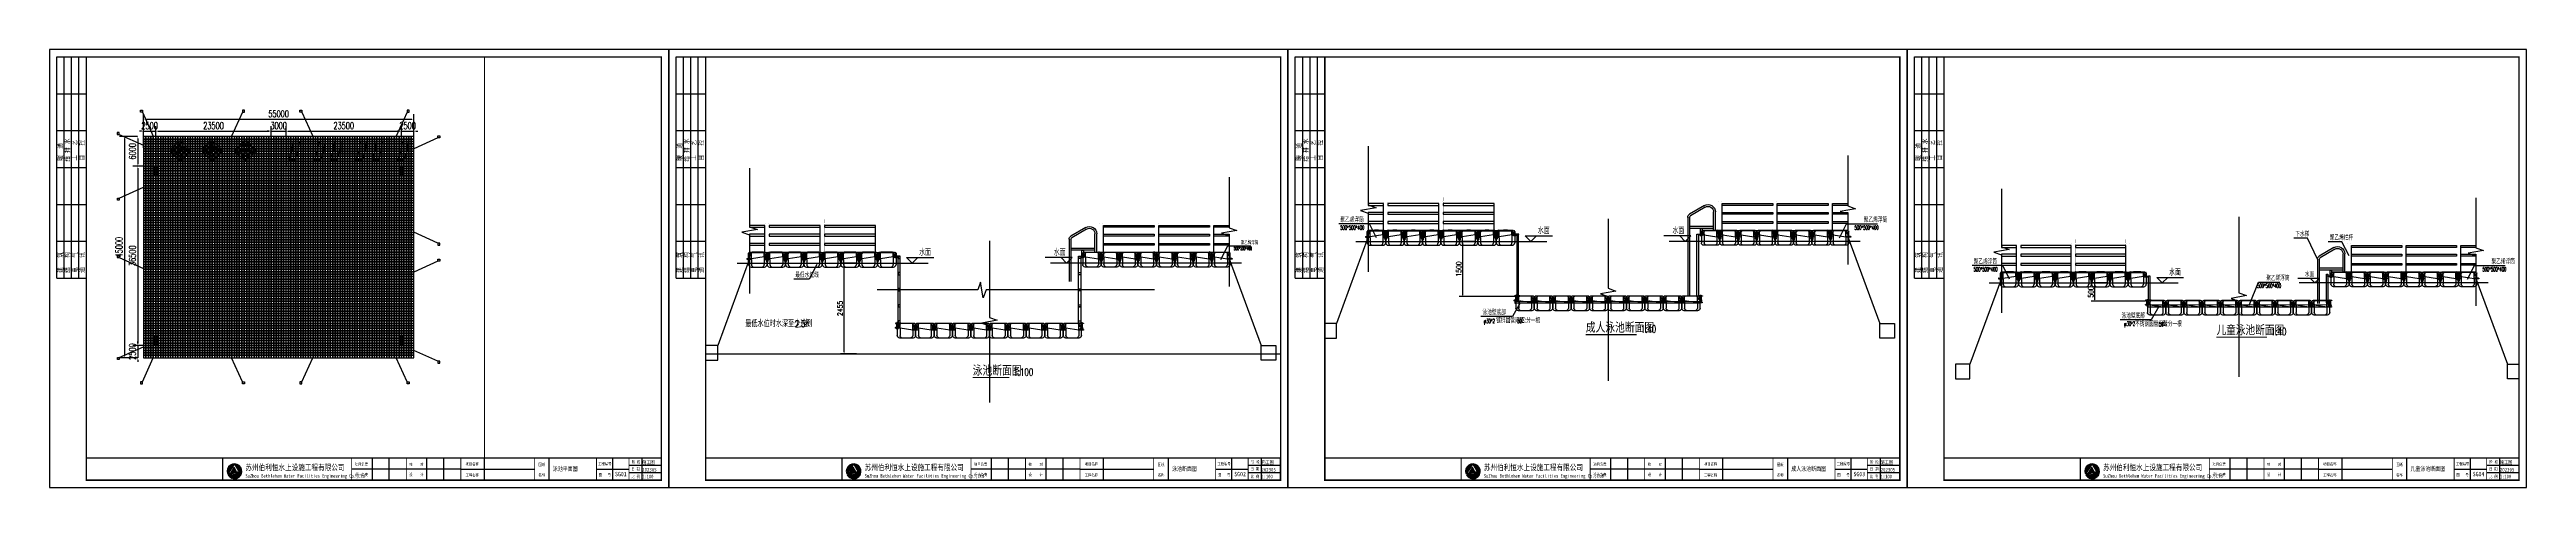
# Paper-space layout 'Layout1' of a CAD drawing. Header units: millimetres. Extents: x 209 to 1889, y -272 to 25.
# The model-space entities are those that its viewports show. They can reach past a viewport. Long polylines and large blocks are cut down to what shows.
import ezdxf

# ---------------------------------------------------------------- set-up
doc = ezdxf.new("R2010")
doc.units = ezdxf.units.MM
doc.header["$LTSCALE"] = 10
doc.linetypes.add('Master Plan$0$DASHED', pattern=[0.75, 0.5, -0.25])
for name, color, linetype in [('50钢管', 3, 'Continuous'), ('CAMERA', 6, 'Continuous'), ('DIM_ELEV', 3, 'Continuous'), ('DIM_LEAD', 3, 'Continuous'), ('DIM_SYMB', 3, 'Continuous'), ('fur', 253, 'Continuous'), ('PUB_TEXT', 7, 'Continuous'), ('W-FLOAT_BOWL浮筒', 253, 'Continuous'), ('W-PLASTIC_RAILINGS塑木栏杆', 6, 'Continuous'), ('W-STEEL_FRAME钢架', 3, 'Continuous'), ('W-STEEL_KEEL钢龙骨', 5, 'Continuous'), ('景-通用-文字', 7, 'Continuous'), ('栏杆', 130, 'Continuous')]:
    doc.layers.add(name, color=color, linetype=linetype)
doc.styles.add('-宋体', font='', dxfattribs={"width": 0.8})
doc.styles.add('_TCH_DIM', font='SIMPLEX.shx', dxfattribs={"bigfont": 'hztxt.shx'})
doc.styles.get("Standard").update_dxf_attribs({"font": 'simplex.shx', "width": 0.8, "bigfont": 'hztxt.shx'})
doc.styles.add('STANDARD_T3', font='simplex.shx', dxfattribs={"width": 0.7, "bigfont": 'hztxt.shx'})
doc.styles.add('图框', font='')
doc.styles.add('黑体', font='simhei.ttf', dxfattribs={"width": 0.8})
doc.styles.get('-宋体').set_extended_font_data('SimSun')
doc.styles.get('图框').set_extended_font_data('SimSun')
doc.dimstyles.new('W&&40', dxfattribs={"dimtxt": 140, "dimasz": 40, "dimexe": 100, "dimexo": 120, "dimgap": 40, "dimtad": 1, "dimdec": 0, "dimzin": 0, "dimdsep": 46, "dimtxsty": 'STANDARD_T3', "dimcen": 0.09, "dimclrd": 1, "dimclre": 1, "dimclrt": 7, "dimazin": 2, "dimtfac": 1, "dimtdec": 0, "dimtix": 1, "dimtmove": 2, "dimatfit": 3, "dimfxl": 100, "dimtolj": 1, "dimtzin": 0, "dimarcsym": 0})
doc.dimstyles.new('W&&400', dxfattribs={"dimtxt": 1400, "dimasz": 400, "dimexe": 1000, "dimexo": 1200, "dimgap": 400, "dimtad": 1, "dimdec": 0, "dimzin": 0, "dimdsep": 46, "dimtxsty": 'STANDARD_T3', "dimcen": 0.09, "dimclrd": 1, "dimclre": 1, "dimclrt": 7, "dimazin": 2, "dimtfac": 1, "dimtdec": 0, "dimtix": 1, "dimtmove": 2, "dimatfit": 3, "dimfxl": 100, "dimtolj": 1, "dimtzin": 0, "dimarcsym": 0})

# ---------------------------------------------------------------- blocks, each defined once
blk = doc.blocks.new('$TITLEBLK$00000187')
h = blk.add_hatch(color=140)
h.dxf.hatch_style = 1
h.paths.add_polyline_path([(-294.3, 4.5, 0.294083), (-290.9, 4.5, -0.363756), (-285, 4, 1.450144)])
h.paths.add_polyline_path([(-289.5, 10.8), (-286.2, 5.1, 0.101723), (-288.2, 5.6), (-289.8, 8.7), (-292.5, 4.3, -0.081837), (-293.6, 4.4)], flags=16)
h = blk.add_hatch(color=174)
h.paths.add_polyline_path([(-285.1, 3.8, 0.296692), (-289.1, 4.3, -0.04264), (-291.3, 3.4, -0.209747), (-293.9, 3.6, 0.179915), (-291.3, 1.3, 0.169783), (-289.3, 2, -0.05744), (-287.7, 2.7, -0.214092), (-285.8, 2.7, 0.064571)])
h.paths.add_polyline_path([(-288.7, 3, -0.084014), (-290.9, 2.1, -0.271733), (-293, 2.6, 0.071966), (-291.6, 2.6, 0.098278), (-289.8, 3.2, -0.072406), (-288.5, 3.9, -0.088156), (-287, 4.1, -0.181988), (-285.6, 3.5, 0.206106)], flags=16)
blk.add_hatch(color=174).paths.add_polyline_path([(-286.1, 2.4, 0.189728), (-288.2, 1.8, -0.126537), (-290.5, 1.1, 0.245013)])
for p, q in [((-136, 7.5), (-210, 7.5)), ((-196, 0), (-196, 15)), ((-184.5, 0), (-184.5, 15)), ((-159, 0), (-159, 15)), ((-147.5, 0), (-147.5, 15)), ((-136, 7.5), (-86, 7.5)), ((-120, 0), (-120, 15)), ((-76, 0), (-76, 15)), ((-44, 7.5), (-22, 7.5)), ((-33, 0), (-33, 15)), ((0, 10), (-22, 10)), ((0, 5), (-22, 5)), ((-13, 0), (-13, 15)), ((0, 0), (0, 15))]:
    blk.add_line(p, q)
for points, const_width in [([(-297.5, 0), (-297.5, 15), (0, 15)], 0.8), ([(-210, 0), (-210, 15)], 0.5), ([(-173, 0), (-173, 15)], 0.5), ([(-136, 0), (-136, 15)], 0.5), ([(-86, 0), (-86, 15)], 0.5), ([(-44, 0), (-44, 15)], 0.5), ([(-22, 0), (-22, 15)], 0.5)]:
    blk.add_lwpolyline(points, dxfattribs=dict(const_width=const_width))
for points in [[(-294.3, 4.5, 0.294083), (-290.9, 4.5, -0.363756), (-285, 4, 1.450144)], [(-293.6, 4.4), (-289.5, 10.8), (-286.2, 5.1, 0.101723), (-288.2, 5.6), (-289.8, 8.7), (-292.5, 4.3, -0.081837)]]:
    blk.add_lwpolyline(points, format="xyb", close=True)
for points in [[(-293.9, 3.6, 0.209747), (-291.3, 3.4, 0.04264), (-289.1, 4.3, -0.296692), (-285.1, 3.8)], [(-293, 2.6, 0.071966), (-291.6, 2.6, 0.098278), (-289.8, 3.2, -0.072406), (-288.5, 3.9, -0.088156), (-287, 4.1, -0.181988), (-285.6, 3.5, 0.206106), (-288.7, 3, -0.084014), (-290.9, 2.1, -0.271733), (-293, 2.6)], [(-291.3, 1.3, 0.169783), (-289.3, 2, -0.05744), (-287.7, 2.7, -0.214092), (-285.8, 2.7, -0.214092)], [(-290.5, 1.1, 0.126537), (-288.2, 1.8, -0.189728), (-286.1, 2.4, -0.189728)]]:
    blk.add_lwpolyline(points, format="xyb")
for start, end in [(208.4706, 249.2676), (258.5751, 313.6432), (318.8384, 333.6165)]:
    blk.add_arc((-289.5, 6), 5, start, end)
at = {"style": '图框'}
for s, height, width, p in [('SuZhou Bethlehem Water Facilities Engineering Co.,Ltd ', 2.5, 0.75, (-282.1, 1.6)), ('苏州伯利恒水上设施工程有限公司', 4, 0.8, (-282.1, 6.6)), ('项目负责', 2, 0.8, (-207.9, 9.7)), ('设计负责', 2, 0.8, (-207.9, 2.7)), ('校    对', 2, 0.8, (-171, 9.7)), ('设    计 ', 2, 0.8, (-171, 2.7)), ('项目名称', 2, 0.8, (-132.8, 9.9)), ('工程名称', 2, 0.8, (-132.8, 2.4)), ('名称', 2, 0.8, (-83.3, 2.5)), ('图纸', 2, 0.8, (-83.3, 9.5)), ('工程编号', 2, 0.8, (-42.8, 10.1)), ('图   号', 2, 0.8, (-42.5, 2.6)), ('比 例', 2, 0.8, (-20.3, 1.4)), ('阶 段', 2, 0.8, (-20.1, 11.3)), ('日 期', 2, 0.8, (-20.3, 6.5))]:
    blk.add_text(s, height=height, dxfattribs=dict(at, width=width)).set_placement(p)
for tag, p in [('项目负责人', (-195.7, 9.6)), ('设计负责人', (-195.7, 2.2)), ('设计人', (-156.5, 2.3)), ('校对', (-155.5, 9.5))]:
    blk.add_attdef(tag, p, '', height=3)
for tag, p, height, style, width in [('项目名称', (-115.7, 9.5), 3, '-宋体', 0.8), ('工程名称', (-115.7, 2), 3, '-宋体', 0.8), ('图名', (-73.7, 6.2), 3, '-宋体', 0.8), ('图号', (-31.4, 2.5), 3, '_TCH_DIM', 0.7), ('阶段', (-13, 10.8), 2.5, '黑体', 0.8), ('比例', (-13, 1.1), 2.5, '黑体', 0.8), ('日期', (-13, 5.8), 2.5, '黑体', 0.8)]:
    blk.add_attdef(tag, p, '', height=height, dxfattribs=dict(style=style, width=width))
blk = doc.blocks.new('$TITLEBLK$00000095')
for p, q in [((-150, 20), (-150, 0)), ((-150, 20), (0, 20)), ((-125, 20), (-125, 0)), ((-100, 20), (-100, 0)), ((-75, 20), (-75, 0)), ((-75, 20), (-75, 0)), ((-50, 20), (-50, 0)), ((-25, 20), (-25, 0)), ((0, 20), (0, 0)), ((-150, 15), (-75, 15)), ((-150, 10), (-75, 10)), ((-150, 5), (-75, 5)), ((-75, 15), (0, 15)), ((-75, 10), (0, 10)), ((-75, 5), (0, 5))]:
    blk.add_line(p, q)
at = {"width": 0.8}
for s, p in [('建   筑', (-146.4, 15.6)), ('暖  通', (-70.3, 15.7)), ('结   构', (-146.4, 10.9)), ('通   讯', (-146.4, 0.9)), ('电   气', (-146.4, 5.6)), ('给 排 水', (-71, 10.9)), ('工   艺', (-70.3, 6.1)), ('自   控', (-70.3, 1.2))]:
    blk.add_text(s, height=3.51, dxfattribs=at).set_placement(p)
blk = doc.blocks.new('TK')
blk.add_lwpolyline([(0, 0), (420, 0), (420, 297), (0, 297)], close=True)
at = {"const_width": 1}
blk.add_lwpolyline([(25, 5), (415, 5), (415, 292), (25, 292)], close=True, dxfattribs=at)
at = {"const_width": 0.8}
blk.add_lwpolyline([(415, 20), (25, 20)], dxfattribs=at)
at = {"rotation": 90}
blk.add_blockref('$TITLEBLK$00000095', (25, 292), dxfattribs=at)
blk = doc.blocks.new('400高浮筒')
at = {"color": 8}
blk.add_lwpolyline([(185417, 115601), (185917, 115601), (185917, 116101), (185417, 116101)], close=True, dxfattribs=at)
blk = doc.blocks.new('*U323')
blk.add_blockref('400高浮筒', (-185667, -115851))
blk = doc.blocks.new('*U324')
at = {"color": 0, "linetype": 'ByBlock', "lineweight": -2, "transparency": 16777216}
for p in [(0, 5500), (500, 5500), (1000, 5500), (1500, 5500), (2000, 5500), (2500, 5500), (3000, 5500), (3500, 5500), (4000, 5500), (4500, 5500), (5000, 5500), (5500, 5500), (6000, 5500), (6500, 5500), (7000, 5500), (7500, 5500), (8000, 5500), (8500, 5500), (9000, 5500), (9500, 5500), (10000, 5500), (10500, 5500), (11000, 5500), (11500, 5500), (12000, 5500), (12500, 5500), (13000, 5500), (13500, 5500), (14000, 5500), (14500, 5500), (15000, 5500), (15500, 5500), (16000, 5500), (16500, 5500), (17000, 5500), (17500, 5500), (18000, 5500), (18500, 5500), (19000, 5500), (19500, 5500), (20000, 5500), (20500, 5500), (21000, 5500), (21500, 5500), (22000, 5500), (22500, 5500), (23000, 5500), (23500, 5500), (24000, 5500), (24500, 5500), (25000, 5500), (25500, 5500), (26000, 5500), (26500, 5500), (27000, 5500), (27500, 5500), (28000, 5500), (28500, 5500), (29000, 5500), (29500, 5500), (30000, 5500), (30500, 5500), (31000, 5500), (31500, 5500), (32000, 5500), (32500, 5500), (33000, 5500), (33500, 5500), (34000, 5500), (34500, 5500), (35000, 5500), (35500, 5500), (36000, 5500), (36500, 5500), (37000, 5500), (37500, 5500), (38000, 5500), (38500, 5500), (39000, 5500), (39500, 5500), (40000, 5500), (40500, 5500), (41000, 5500), (41500, 5500), (42000, 5500), (42500, 5500), (43000, 5500), (43500, 5500), (44000, 5500), (44500, 5500), (45000, 5500), (45500, 5500), (46000, 5500), (46500, 5500), (47000, 5500), (47500, 5500), (48000, 5500), (48500, 5500), (49000, 5500), (49500, 5500), (50000, 5500), (50500, 5500), (51000, 5500), (51500, 5500), (52000, 5500), (52500, 5500), (53000, 5500), (53500, 5500), (54000, 5500), (54500, 5500), (0, 5000), (0, 4500), (500, 5000), (500, 4500), (1000, 5000), (1000, 4500), (1500, 5000), (1500, 4500), (2000, 5000), (2000, 4500), (2500, 5000), (2500, 4500), (3000, 5000), (3000, 4500), (3500, 5000), (3500, 4500), (4000, 5000), (4000, 4500), (4500, 5000), (4500, 4500), (5000, 5000), (5000, 4500), (5500, 5000), (5500, 4500), (6000, 5000), (6000, 4500), (6500, 5000), (6500, 4500), (7000, 5000), (7000, 4500), (7500, 5000), (7500, 4500), (8000, 5000), (8000, 4500), (8500, 5000), (8500, 4500), (9000, 5000), (9000, 4500), (9500, 5000), (9500, 4500), (10000, 5000), (10000, 4500), (10500, 5000), (10500, 4500), (11000, 5000), (11000, 4500), (11500, 5000), (11500, 4500), (12000, 5000), (12000, 4500), (12500, 5000), (12500, 4500), (13000, 5000), (13000, 4500), (13500, 5000), (13500, 4500), (14000, 5000), (14000, 4500), (14500, 5000), (14500, 4500), (15000, 5000), (15000, 4500), (15500, 5000), (15500, 4500), (16000, 5000), (16000, 4500), (16500, 5000), (16500, 4500), (17000, 5000), (17000, 4500), (17500, 5000), (17500, 4500), (18000, 5000), (18000, 4500), (18500, 5000), (18500, 4500), (19000, 5000), (19000, 4500), (19500, 5000), (19500, 4500), (20000, 5000), (20000, 4500), (20500, 5000), (20500, 4500), (21000, 5000), (21000, 4500), (21500, 5000), (21500, 4500), (22000, 5000), (22000, 4500), (22500, 5000), (22500, 4500), (23000, 5000), (23000, 4500), (23500, 5000), (23500, 4500), (24000, 5000), (24000, 4500), (24500, 5000), (24500, 4500), (25000, 5000), (25000, 4500), (25500, 5000), (25500, 4500), (26000, 5000), (26000, 4500), (26500, 5000), (26500, 4500), (27000, 5000), (27000, 4500), (27500, 5000), (27500, 4500), (28000, 5000), (28000, 4500), (28500, 5000), (28500, 4500), (29000, 5000), (29000, 4500), (29500, 5000), (29500, 4500), (30000, 5000), (30000, 4500), (30500, 5000), (30500, 4500), (31000, 5000), (31000, 4500), (31500, 5000), (31500, 4500), (32000, 5000), (32000, 4500), (32500, 5000), (32500, 4500), (33000, 5000), (33000, 4500), (33500, 5000), (33500, 4500), (34000, 5000), (34000, 4500), (34500, 5000), (34500, 4500), (35000, 5000), (35000, 4500), (35500, 5000), (35500, 4500), (36000, 5000), (36000, 4500), (36500, 5000), (36500, 4500), (37000, 5000), (37000, 4500), (37500, 5000), (37500, 4500), (38000, 5000), (38000, 4500), (38500, 5000), (38500, 4500), (39000, 5000), (39000, 4500), (39500, 5000), (39500, 4500), (40000, 5000), (40000, 4500), (40500, 5000), (40500, 4500), (41000, 5000), (41000, 4500), (41500, 5000), (41500, 4500), (42000, 5000), (42000, 4500), (42500, 5000), (42500, 4500), (43000, 5000), (43000, 4500), (43500, 5000), (43500, 4500), (44000, 5000), (44000, 4500), (44500, 5000), (44500, 4500), (45000, 5000), (45000, 4500), (45500, 5000), (45500, 4500), (46000, 5000), (46000, 4500), (46500, 5000), (46500, 4500), (47000, 5000), (47000, 4500), (47500, 5000), (47500, 4500), (48000, 5000), (48000, 4500), (48500, 5000), (48500, 4500), (49000, 5000), (49000, 4500), (49500, 5000), (49500, 4500), (50000, 5000), (50000, 4500), (50500, 5000), (50500, 4500), (51000, 5000), (51000, 4500), (51500, 5000), (51500, 4500), (52000, 5000), (52000, 4500), (52500, 5000), (52500, 4500), (53000, 5000), (53000, 4500), (53500, 5000), (53500, 4500), (54000, 5000), (54000, 4500), (54500, 5000), (54500, 4500), (0, 4000), (500, 4000), (1000, 4000), (1500, 4000), (2000, 4000), (2500, 4000), (3000, 4000), (3500, 4000), (4000, 4000), (4500, 4000), (5000, 4000), (5500, 4000), (6000, 4000), (6500, 4000), (7000, 4000), (7500, 4000), (8000, 4000), (8500, 4000), (9000, 4000), (9500, 4000), (10000, 4000), (10500, 4000), (11000, 4000), (11500, 4000), (12000, 4000), (12500, 4000), (13000, 4000), (13500, 4000), (14000, 4000), (14500, 4000), (15000, 4000), (15500, 4000), (16000, 4000), (16500, 4000), (17000, 4000), (17500, 4000), (18000, 4000), (18500, 4000), (19000, 4000), (19500, 4000), (20000, 4000), (20500, 4000), (21000, 4000), (21500, 4000), (22000, 4000), (22500, 4000), (23000, 4000), (23500, 4000), (24000, 4000), (24500, 4000), (25000, 4000), (25500, 4000), (26000, 4000), (26500, 4000), (27000, 4000), (27500, 4000), (28000, 4000), (28500, 4000), (29000, 4000), (29500, 4000), (30000, 4000), (30500, 4000), (31000, 4000), (31500, 4000), (32000, 4000), (32500, 4000), (33000, 4000), (33500, 4000), (34000, 4000), (34500, 4000), (35000, 4000), (35500, 4000), (36000, 4000), (36500, 4000), (37000, 4000), (37500, 4000), (38000, 4000), (38500, 4000), (39000, 4000), (39500, 4000), (40000, 4000), (40500, 4000), (41000, 4000), (41500, 4000), (42000, 4000), (42500, 4000), (43000, 4000), (43500, 4000), (44000, 4000), (44500, 4000), (45000, 4000), (45500, 4000), (46000, 4000), (46500, 4000), (47000, 4000), (47500, 4000), (48000, 4000), (48500, 4000), (49000, 4000), (49500, 4000), (50000, 4000), (50500, 4000), (51000, 4000), (51500, 4000), (52000, 4000), (52500, 4000), (53000, 4000), (53500, 4000), (54000, 4000), (54500, 4000), (0, 3500), (500, 3500), (1000, 3500), (1500, 3500), (2000, 3500), (2500, 3500), (3000, 3500), (3500, 3500), (4000, 3500), (4500, 3500), (5000, 3500), (5500, 3500), (6000, 3500), (6500, 3500), (7000, 3500), (7500, 3500), (8000, 3500), (8500, 3500), (9000, 3500), (9500, 3500), (10000, 3500), (10500, 3500), (11000, 3500), (11500, 3500), (12000, 3500), (12500, 3500), (13000, 3500), (13500, 3500), (14000, 3500), (14500, 3500), (15000, 3500), (15500, 3500), (16000, 3500), (16500, 3500), (17000, 3500), (17500, 3500), (18000, 3500), (18500, 3500), (19000, 3500), (19500, 3500), (20000, 3500), (20500, 3500), (21000, 3500), (21500, 3500), (22000, 3500), (22500, 3500), (23000, 3500), (23500, 3500), (24000, 3500), (24500, 3500), (25000, 3500), (25500, 3500), (26000, 3500), (26500, 3500), (27000, 3500), (27500, 3500), (28000, 3500), (28500, 3500), (29000, 3500), (29500, 3500), (30000, 3500), (30500, 3500), (31000, 3500), (31500, 3500), (32000, 3500), (32500, 3500), (33000, 3500), (33500, 3500), (34000, 3500), (34500, 3500), (35000, 3500), (35500, 3500), (36000, 3500), (36500, 3500), (37000, 3500), (37500, 3500), (38000, 3500), (38500, 3500), (39000, 3500), (39500, 3500), (40000, 3500), (40500, 3500), (41000, 3500), (41500, 3500), (42000, 3500), (42500, 3500), (43000, 3500), (43500, 3500), (44000, 3500), (44500, 3500), (45000, 3500), (45500, 3500), (46000, 3500), (46500, 3500), (47000, 3500), (47500, 3500), (48000, 3500), (48500, 3500), (49000, 3500), (49500, 3500), (50000, 3500), (50500, 3500), (51000, 3500), (51500, 3500), (52000, 3500), (52500, 3500), (53000, 3500), (53500, 3500), (54000, 3500), (54500, 3500), (0, 3000), (0, 2500), (500, 3000), (500, 2500), (1000, 3000), (1000, 2500), (1500, 3000), (1500, 2500), (2000, 3000), (2000, 2500), (2500, 3000), (2500, 2500), (3000, 3000), (3000, 2500), (3500, 3000), (3500, 2500), (4000, 3000), (4000, 2500), (4500, 3000), (4500, 2500), (5000, 3000), (5000, 2500), (5500, 3000), (5500, 2500), (6000, 3000), (6000, 2500), (6500, 3000), (6500, 2500), (7000, 3000), (7000, 2500), (7500, 3000), (7500, 2500), (8000, 3000), (8000, 2500), (8500, 3000), (8500, 2500), (9000, 3000), (9000, 2500), (9500, 3000), (9500, 2500), (10000, 3000), (10000, 2500), (10500, 3000), (10500, 2500), (11000, 3000), (11000, 2500), (11500, 3000), (11500, 2500), (12000, 3000), (12000, 2500), (12500, 3000), (12500, 2500), (13000, 3000), (13000, 2500), (13500, 3000), (13500, 2500), (14000, 3000), (14000, 2500), (14500, 3000), (14500, 2500), (15000, 3000), (15000, 2500), (15500, 3000), (15500, 2500), (16000, 3000), (16000, 2500), (16500, 3000), (16500, 2500), (17000, 3000), (17000, 2500), (17500, 3000), (17500, 2500), (18000, 3000), (18000, 2500), (18500, 3000), (18500, 2500), (19000, 3000), (19000, 2500), (19500, 3000), (19500, 2500), (20000, 3000), (20000, 2500), (20500, 3000), (20500, 2500), (21000, 3000), (21000, 2500), (21500, 3000), (21500, 2500), (22000, 3000), (22000, 2500), (22500, 3000), (22500, 2500), (23000, 3000), (23000, 2500), (23500, 3000), (23500, 2500), (24000, 3000), (24000, 2500), (24500, 3000), (24500, 2500), (25000, 3000), (25000, 2500), (25500, 3000), (25500, 2500), (26000, 3000), (26000, 2500), (26500, 3000), (26500, 2500), (27000, 3000), (27000, 2500), (27500, 3000), (27500, 2500), (28000, 3000), (28000, 2500), (28500, 3000), (28500, 2500), (29000, 3000), (29000, 2500), (29500, 3000), (29500, 2500), (30000, 3000), (30000, 2500), (30500, 3000), (30500, 2500), (31000, 3000), (31000, 2500), (31500, 3000), (31500, 2500), (32000, 3000), (32000, 2500), (32500, 3000), (32500, 2500), (33000, 3000), (33000, 2500), (33500, 3000), (33500, 2500), (34000, 3000), (34000, 2500), (34500, 3000), (34500, 2500), (35000, 3000), (35000, 2500), (35500, 3000), (35500, 2500), (36000, 3000), (36000, 2500), (36500, 3000), (36500, 2500), (37000, 3000), (37000, 2500), (37500, 3000), (37500, 2500), (38000, 3000), (38000, 2500), (38500, 3000), (38500, 2500), (39000, 3000), (39000, 2500), (39500, 3000), (39500, 2500), (40000, 3000), (40000, 2500), (40500, 3000), (40500, 2500), (41000, 3000), (41000, 2500), (41500, 3000), (41500, 2500), (42000, 3000), (42000, 2500), (42500, 3000), (42500, 2500), (43000, 3000), (43000, 2500), (43500, 3000), (43500, 2500), (44000, 3000), (44000, 2500), (44500, 3000), (44500, 2500), (45000, 3000), (45000, 2500), (45500, 3000), (45500, 2500), (46000, 3000), (46000, 2500), (46500, 3000), (46500, 2500), (47000, 3000), (47000, 2500), (47500, 3000), (47500, 2500), (48000, 3000), (48000, 2500), (48500, 3000), (48500, 2500), (49000, 3000), (49000, 2500), (49500, 3000), (49500, 2500), (50000, 3000), (50000, 2500), (50500, 3000), (50500, 2500), (51000, 3000), (51000, 2500), (51500, 3000), (51500, 2500), (52000, 3000), (52000, 2500), (52500, 3000), (52500, 2500), (53000, 3000), (53000, 2500), (53500, 3000), (53500, 2500), (54000, 3000), (54000, 2500), (54500, 3000), (54500, 2500), (0, 2000), (500, 2000), (1000, 2000), (1500, 2000), (2000, 2000), (2500, 2000), (3000, 2000), (3500, 2000), (4000, 2000), (4500, 2000), (5000, 2000), (5500, 2000), (6000, 2000), (6500, 2000), (7000, 2000), (7500, 2000), (8000, 2000), (8500, 2000), (9000, 2000), (9500, 2000), (10000, 2000), (10500, 2000), (11000, 2000), (11500, 2000), (12000, 2000), (12500, 2000), (13000, 2000), (13500, 2000), (14000, 2000), (14500, 2000), (15000, 2000), (15500, 2000), (16000, 2000), (16500, 2000), (17000, 2000), (17500, 2000), (18000, 2000), (18500, 2000), (19000, 2000), (19500, 2000), (20000, 2000), (20500, 2000), (21000, 2000), (21500, 2000), (22000, 2000), (22500, 2000), (23000, 2000), (23500, 2000), (24000, 2000), (24500, 2000), (25000, 2000), (25500, 2000), (26000, 2000), (26500, 2000), (27000, 2000), (27500, 2000), (28000, 2000), (28500, 2000), (29000, 2000), (29500, 2000), (30000, 2000), (30500, 2000), (31000, 2000), (31500, 2000), (32000, 2000), (32500, 2000), (33000, 2000), (33500, 2000), (34000, 2000), (34500, 2000), (35000, 2000), (35500, 2000), (36000, 2000), (36500, 2000), (37000, 2000), (37500, 2000), (38000, 2000), (38500, 2000), (39000, 2000), (39500, 2000), (40000, 2000), (40500, 2000), (41000, 2000), (41500, 2000), (42000, 2000), (42500, 2000), (43000, 2000), (43500, 2000), (44000, 2000), (44500, 2000), (45000, 2000), (45500, 2000), (46000, 2000), (46500, 2000), (47000, 2000), (47500, 2000), (48000, 2000), (48500, 2000), (49000, 2000), (49500, 2000), (50000, 2000), (50500, 2000), (51000, 2000), (51500, 2000), (52000, 2000), (52500, 2000), (53000, 2000), (53500, 2000), (54000, 2000), (54500, 2000), (0, 1500), (500, 1500), (1000, 1500), (1500, 1500), (2000, 1500), (2500, 1500), (3000, 1500), (3500, 1500), (4000, 1500), (4500, 1500), (5000, 1500), (5500, 1500), (6000, 1500), (6500, 1500), (7000, 1500), (7500, 1500), (8000, 1500), (8500, 1500), (9000, 1500), (9500, 1500), (10000, 1500), (10500, 1500), (11000, 1500), (11500, 1500), (12000, 1500), (12500, 1500), (13000, 1500), (13500, 1500), (14000, 1500), (14500, 1500), (15000, 1500), (15500, 1500), (16000, 1500), (16500, 1500), (17000, 1500), (17500, 1500), (18000, 1500), (18500, 1500), (19000, 1500), (19500, 1500), (20000, 1500), (20500, 1500), (21000, 1500), (21500, 1500), (22000, 1500), (22500, 1500), (23000, 1500), (23500, 1500), (24000, 1500), (24500, 1500), (25000, 1500), (25500, 1500), (26000, 1500), (26500, 1500), (27000, 1500), (27500, 1500), (28000, 1500), (28500, 1500), (29000, 1500), (29500, 1500), (30000, 1500), (30500, 1500), (31000, 1500), (31500, 1500), (32000, 1500), (32500, 1500), (33000, 1500), (33500, 1500), (34000, 1500), (34500, 1500), (35000, 1500), (35500, 1500), (36000, 1500), (36500, 1500), (37000, 1500), (37500, 1500), (38000, 1500), (38500, 1500), (39000, 1500), (39500, 1500), (40000, 1500), (40500, 1500), (41000, 1500), (41500, 1500), (42000, 1500), (42500, 1500), (43000, 1500), (43500, 1500), (44000, 1500), (44500, 1500), (45000, 1500), (45500, 1500), (46000, 1500), (46500, 1500), (47000, 1500), (47500, 1500), (48000, 1500), (48500, 1500), (49000, 1500), (49500, 1500), (50000, 1500), (50500, 1500), (51000, 1500), (51500, 1500), (52000, 1500), (52500, 1500), (53000, 1500), (53500, 1500), (54000, 1500), (54500, 1500), (0, 1000), (0, 500), (500, 1000), (500, 500), (1000, 1000), (1000, 500), (1500, 1000), (1500, 500), (2000, 1000), (2000, 500), (2500, 1000), (2500, 500), (3000, 1000), (3000, 500), (3500, 1000), (3500, 500), (4000, 1000), (4000, 500), (4500, 1000), (4500, 500), (5000, 1000), (5000, 500), (5500, 1000), (5500, 500), (6000, 1000), (6000, 500), (6500, 1000), (6500, 500), (7000, 1000), (7000, 500), (7500, 1000), (7500, 500), (8000, 1000), (8000, 500), (8500, 1000), (8500, 500), (9000, 1000), (9000, 500), (9500, 1000), (9500, 500), (10000, 1000), (10000, 500), (10500, 1000), (10500, 500), (11000, 1000), (11000, 500), (11500, 1000), (11500, 500), (12000, 1000), (12000, 500), (12500, 1000), (12500, 500), (13000, 1000), (13000, 500), (13500, 1000), (13500, 500), (14000, 1000), (14000, 500), (14500, 1000), (14500, 500), (15000, 1000), (15000, 500), (15500, 1000), (15500, 500), (16000, 1000), (16000, 500), (16500, 1000), (16500, 500), (17000, 1000), (17000, 500), (17500, 1000), (17500, 500), (18000, 1000), (18000, 500), (18500, 1000), (18500, 500), (19000, 1000), (19000, 500), (19500, 1000), (19500, 500), (20000, 1000), (20000, 500), (20500, 1000), (20500, 500), (21000, 1000), (21000, 500), (21500, 1000), (21500, 500), (22000, 1000), (22000, 500), (22500, 1000), (22500, 500), (23000, 1000), (23000, 500), (23500, 1000), (23500, 500), (24000, 1000), (24000, 500), (24500, 1000), (24500, 500), (25000, 1000), (25000, 500), (25500, 1000), (25500, 500), (26000, 1000), (26000, 500), (26500, 1000), (26500, 500), (27000, 1000), (27000, 500), (27500, 1000), (27500, 500), (28000, 1000), (28000, 500), (28500, 1000), (28500, 500), (29000, 1000), (29000, 500), (29500, 1000), (29500, 500), (30000, 1000), (30000, 500), (30500, 1000), (30500, 500), (31000, 1000), (31000, 500), (31500, 1000), (31500, 500), (32000, 1000), (32000, 500), (32500, 1000), (32500, 500), (33000, 1000), (33000, 500), (33500, 1000), (33500, 500), (34000, 1000), (34000, 500), (34500, 1000), (34500, 500), (35000, 1000), (35000, 500), (35500, 1000), (35500, 500), (36000, 1000), (36000, 500), (36500, 1000), (36500, 500), (37000, 1000), (37000, 500), (37500, 1000), (37500, 500), (38000, 1000), (38000, 500), (38500, 1000), (38500, 500), (39000, 1000), (39000, 500), (39500, 1000), (39500, 500), (40000, 1000), (40000, 500), (40500, 1000), (40500, 500), (41000, 1000), (41000, 500), (41500, 1000), (41500, 500), (42000, 1000), (42000, 500), (42500, 1000), (42500, 500), (43000, 1000), (43000, 500), (43500, 1000), (43500, 500), (44000, 1000), (44000, 500), (44500, 1000), (44500, 500), (45000, 1000), (45000, 500), (45500, 1000), (45500, 500), (46000, 1000), (46000, 500), (46500, 1000), (46500, 500), (47000, 1000), (47000, 500), (47500, 1000), (47500, 500), (48000, 1000), (48000, 500), (48500, 1000), (48500, 500), (49000, 1000), (49000, 500), (49500, 1000), (49500, 500), (50000, 1000), (50000, 500), (50500, 1000), (50500, 500), (51000, 1000), (51000, 500), (51500, 1000), (51500, 500), (52000, 1000), (52000, 500), (52500, 1000), (52500, 500), (53000, 1000), (53000, 500), (53500, 1000), (53500, 500), (54000, 1000), (54000, 500), (54500, 1000), (54500, 500), (0, 0), (500, 0), (1000, 0), (1500, 0), (2000, 0), (2500, 0), (3000, 0), (3500, 0), (4000, 0), (4500, 0), (5000, 0), (5500, 0), (6000, 0), (6500, 0), (7000, 0), (7500, 0), (8000, 0), (8500, 0), (9000, 0), (9500, 0), (10000, 0), (10500, 0), (11000, 0), (11500, 0), (12000, 0), (12500, 0), (13000, 0), (13500, 0), (14000, 0), (14500, 0), (15000, 0), (15500, 0), (16000, 0), (16500, 0), (17000, 0), (17500, 0), (18000, 0), (18500, 0), (19000, 0), (19500, 0), (20000, 0), (20500, 0), (21000, 0), (21500, 0), (22000, 0), (22500, 0), (23000, 0), (23500, 0), (24000, 0), (24500, 0), (25000, 0), (25500, 0), (26000, 0), (26500, 0), (27000, 0), (27500, 0), (28000, 0), (28500, 0), (29000, 0), (29500, 0), (30000, 0), (30500, 0), (31000, 0), (31500, 0), (32000, 0), (32500, 0), (33000, 0), (33500, 0), (34000, 0), (34500, 0), (35000, 0), (35500, 0), (36000, 0), (36500, 0), (37000, 0), (37500, 0), (38000, 0), (38500, 0), (39000, 0), (39500, 0), (40000, 0), (40500, 0), (41000, 0), (41500, 0), (42000, 0), (42500, 0), (43000, 0), (43500, 0), (44000, 0), (44500, 0), (45000, 0), (45500, 0), (46000, 0), (46500, 0), (47000, 0), (47500, 0), (48000, 0), (48500, 0), (49000, 0), (49500, 0), (50000, 0), (50500, 0), (51000, 0), (51500, 0), (52000, 0), (52500, 0), (53000, 0), (53500, 0), (54000, 0), (54500, 0)]:
    blk.add_blockref('*U323', p, dxfattribs=at)
blk = doc.blocks.new('*U325')
blk.add_blockref('400高浮筒', (-185667, -115851))
blk = doc.blocks.new('*U326')
at = {"color": 0, "linetype": 'ByBlock', "lineweight": -2, "transparency": 16777216}
for p in [(0, 2000), (500, 2000), (1000, 2000), (1500, 2000), (2000, 2000), (2500, 2000), (3000, 2000), (3500, 2000), (4000, 2000), (4500, 2000), (5000, 2000), (5500, 2000), (6000, 2000), (6500, 2000), (7000, 2000), (7500, 2000), (8000, 2000), (8500, 2000), (9000, 2000), (9500, 2000), (10000, 2000), (10500, 2000), (11000, 2000), (11500, 2000), (12000, 2000), (12500, 2000), (13000, 2000), (13500, 2000), (14000, 2000), (14500, 2000), (15000, 2000), (15500, 2000), (16000, 2000), (16500, 2000), (17000, 2000), (17500, 2000), (18000, 2000), (18500, 2000), (19000, 2000), (19500, 2000), (20000, 2000), (20500, 2000), (21000, 2000), (21500, 2000), (22000, 2000), (22500, 2000), (23000, 2000), (23500, 2000), (24000, 2000), (24500, 2000), (25000, 2000), (25500, 2000), (26000, 2000), (26500, 2000), (27000, 2000), (27500, 2000), (28000, 2000), (28500, 2000), (29000, 2000), (29500, 2000), (30000, 2000), (30500, 2000), (31000, 2000), (31500, 2000), (32000, 2000), (32500, 2000), (33000, 2000), (33500, 2000), (34000, 2000), (34500, 2000), (35000, 2000), (35500, 2000), (36000, 2000), (36500, 2000), (37000, 2000), (37500, 2000), (38000, 2000), (38500, 2000), (39000, 2000), (39500, 2000), (40000, 2000), (40500, 2000), (41000, 2000), (41500, 2000), (42000, 2000), (42500, 2000), (43000, 2000), (43500, 2000), (44000, 2000), (44500, 2000), (45000, 2000), (45500, 2000), (46000, 2000), (46500, 2000), (47000, 2000), (47500, 2000), (48000, 2000), (48500, 2000), (49000, 2000), (49500, 2000), (50000, 2000), (50500, 2000), (51000, 2000), (51500, 2000), (52000, 2000), (52500, 2000), (53000, 2000), (53500, 2000), (54000, 2000), (54500, 2000), (0, 1500), (500, 1500), (1000, 1500), (1500, 1500), (2000, 1500), (2500, 1500), (3000, 1500), (3500, 1500), (4000, 1500), (4500, 1500), (5000, 1500), (5500, 1500), (6000, 1500), (6500, 1500), (7000, 1500), (7500, 1500), (8000, 1500), (8500, 1500), (9000, 1500), (9500, 1500), (10000, 1500), (10500, 1500), (11000, 1500), (11500, 1500), (12000, 1500), (12500, 1500), (13000, 1500), (13500, 1500), (14000, 1500), (14500, 1500), (15000, 1500), (15500, 1500), (16000, 1500), (16500, 1500), (17000, 1500), (17500, 1500), (18000, 1500), (18500, 1500), (19000, 1500), (19500, 1500), (20000, 1500), (20500, 1500), (21000, 1500), (21500, 1500), (22000, 1500), (22500, 1500), (23000, 1500), (23500, 1500), (24000, 1500), (24500, 1500), (25000, 1500), (25500, 1500), (26000, 1500), (26500, 1500), (27000, 1500), (27500, 1500), (28000, 1500), (28500, 1500), (29000, 1500), (29500, 1500), (30000, 1500), (30500, 1500), (31000, 1500), (31500, 1500), (32000, 1500), (32500, 1500), (33000, 1500), (33500, 1500), (34000, 1500), (34500, 1500), (35000, 1500), (35500, 1500), (36000, 1500), (36500, 1500), (37000, 1500), (37500, 1500), (38000, 1500), (38500, 1500), (39000, 1500), (39500, 1500), (40000, 1500), (40500, 1500), (41000, 1500), (41500, 1500), (42000, 1500), (42500, 1500), (43000, 1500), (43500, 1500), (44000, 1500), (44500, 1500), (45000, 1500), (45500, 1500), (46000, 1500), (46500, 1500), (47000, 1500), (47500, 1500), (48000, 1500), (48500, 1500), (49000, 1500), (49500, 1500), (50000, 1500), (50500, 1500), (51000, 1500), (51500, 1500), (52000, 1500), (52500, 1500), (53000, 1500), (53500, 1500), (54000, 1500), (54500, 1500), (0, 1000), (0, 500), (500, 1000), (500, 500), (1000, 1000), (1000, 500), (1500, 1000), (1500, 500), (2000, 1000), (2000, 500), (2500, 1000), (2500, 500), (3000, 1000), (3000, 500), (3500, 1000), (3500, 500), (4000, 1000), (4000, 500), (4500, 1000), (4500, 500), (5000, 1000), (5000, 500), (5500, 1000), (5500, 500), (6000, 1000), (6000, 500), (6500, 1000), (6500, 500), (7000, 1000), (7000, 500), (7500, 1000), (7500, 500), (8000, 1000), (8000, 500), (8500, 1000), (8500, 500), (9000, 1000), (9000, 500), (9500, 1000), (9500, 500), (10000, 1000), (10000, 500), (10500, 1000), (10500, 500), (11000, 1000), (11000, 500), (11500, 1000), (11500, 500), (12000, 1000), (12000, 500), (12500, 1000), (12500, 500), (13000, 1000), (13000, 500), (13500, 1000), (13500, 500), (14000, 1000), (14000, 500), (14500, 1000), (14500, 500), (15000, 1000), (15000, 500), (15500, 1000), (15500, 500), (16000, 1000), (16000, 500), (16500, 1000), (16500, 500), (17000, 1000), (17000, 500), (17500, 1000), (17500, 500), (18000, 1000), (18000, 500), (18500, 1000), (18500, 500), (19000, 1000), (19000, 500), (19500, 1000), (19500, 500), (20000, 1000), (20000, 500), (20500, 1000), (20500, 500), (21000, 1000), (21000, 500), (21500, 1000), (21500, 500), (22000, 1000), (22000, 500), (22500, 1000), (22500, 500), (23000, 1000), (23000, 500), (23500, 1000), (23500, 500), (24000, 1000), (24000, 500), (24500, 1000), (24500, 500), (25000, 1000), (25000, 500), (25500, 1000), (25500, 500), (26000, 1000), (26000, 500), (26500, 1000), (26500, 500), (27000, 1000), (27000, 500), (27500, 1000), (27500, 500), (28000, 1000), (28000, 500), (28500, 1000), (28500, 500), (29000, 1000), (29000, 500), (29500, 1000), (29500, 500), (30000, 1000), (30000, 500), (30500, 1000), (30500, 500), (31000, 1000), (31000, 500), (31500, 1000), (31500, 500), (32000, 1000), (32000, 500), (32500, 1000), (32500, 500), (33000, 1000), (33000, 500), (33500, 1000), (33500, 500), (34000, 1000), (34000, 500), (34500, 1000), (34500, 500), (35000, 1000), (35000, 500), (35500, 1000), (35500, 500), (36000, 1000), (36000, 500), (36500, 1000), (36500, 500), (37000, 1000), (37000, 500), (37500, 1000), (37500, 500), (38000, 1000), (38000, 500), (38500, 1000), (38500, 500), (39000, 1000), (39000, 500), (39500, 1000), (39500, 500), (40000, 1000), (40000, 500), (40500, 1000), (40500, 500), (41000, 1000), (41000, 500), (41500, 1000), (41500, 500), (42000, 1000), (42000, 500), (42500, 1000), (42500, 500), (43000, 1000), (43000, 500), (43500, 1000), (43500, 500), (44000, 1000), (44000, 500), (44500, 1000), (44500, 500), (45000, 1000), (45000, 500), (45500, 1000), (45500, 500), (46000, 1000), (46000, 500), (46500, 1000), (46500, 500), (47000, 1000), (47000, 500), (47500, 1000), (47500, 500), (48000, 1000), (48000, 500), (48500, 1000), (48500, 500), (49000, 1000), (49000, 500), (49500, 1000), (49500, 500), (50000, 1000), (50000, 500), (50500, 1000), (50500, 500), (51000, 1000), (51000, 500), (51500, 1000), (51500, 500), (52000, 1000), (52000, 500), (52500, 1000), (52500, 500), (53000, 1000), (53000, 500), (53500, 1000), (53500, 500), (54000, 1000), (54000, 500), (54500, 1000), (54500, 500), (0, 0), (500, 0), (1000, 0), (1500, 0), (2000, 0), (2500, 0), (3000, 0), (3500, 0), (4000, 0), (4500, 0), (5000, 0), (5500, 0), (6000, 0), (6500, 0), (7000, 0), (7500, 0), (8000, 0), (8500, 0), (9000, 0), (9500, 0), (10000, 0), (10500, 0), (11000, 0), (11500, 0), (12000, 0), (12500, 0), (13000, 0), (13500, 0), (14000, 0), (14500, 0), (15000, 0), (15500, 0), (16000, 0), (16500, 0), (17000, 0), (17500, 0), (18000, 0), (18500, 0), (19000, 0), (19500, 0), (20000, 0), (20500, 0), (21000, 0), (21500, 0), (22000, 0), (22500, 0), (23000, 0), (23500, 0), (24000, 0), (24500, 0), (25000, 0), (25500, 0), (26000, 0), (26500, 0), (27000, 0), (27500, 0), (28000, 0), (28500, 0), (29000, 0), (29500, 0), (30000, 0), (30500, 0), (31000, 0), (31500, 0), (32000, 0), (32500, 0), (33000, 0), (33500, 0), (34000, 0), (34500, 0), (35000, 0), (35500, 0), (36000, 0), (36500, 0), (37000, 0), (37500, 0), (38000, 0), (38500, 0), (39000, 0), (39500, 0), (40000, 0), (40500, 0), (41000, 0), (41500, 0), (42000, 0), (42500, 0), (43000, 0), (43500, 0), (44000, 0), (44500, 0), (45000, 0), (45500, 0), (46000, 0), (46500, 0), (47000, 0), (47500, 0), (48000, 0), (48500, 0), (49000, 0), (49500, 0), (50000, 0), (50500, 0), (51000, 0), (51500, 0), (52000, 0), (52500, 0), (53000, 0), (53500, 0), (54000, 0), (54500, 0)]:
    blk.add_blockref('*U325', p, dxfattribs=at)
blk = doc.blocks.new('*U329')
blk.add_blockref('400高浮筒', (-185667, -115851))
blk = doc.blocks.new('*U330')
at = {"color": 0, "linetype": 'ByBlock', "lineweight": -2, "transparency": 16777216}
for p in [(0, 36000), (0, 35500), (500, 36000), (500, 35500), (1000, 36000), (1000, 35500), (1500, 36000), (1500, 35500), (2000, 36000), (2000, 35500), (0, 35000), (500, 35000), (1000, 35000), (1500, 35000), (2000, 35000), (0, 34500), (500, 34500), (1000, 34500), (1500, 34500), (2000, 34500), (0, 34000), (0, 33500), (500, 34000), (500, 33500), (1000, 34000), (1000, 33500), (1500, 34000), (1500, 33500), (2000, 34000), (2000, 33500), (0, 33000), (500, 33000), (1000, 33000), (1500, 33000), (2000, 33000), (0, 32500), (500, 32500), (1000, 32500), (1500, 32500), (2000, 32500), (0, 32000), (0, 31500), (500, 32000), (500, 31500), (1000, 32000), (1000, 31500), (1500, 32000), (1500, 31500), (2000, 32000), (2000, 31500), (0, 31000), (500, 31000), (1000, 31000), (1500, 31000), (2000, 31000), (0, 30500), (0, 30000), (500, 30500), (500, 30000), (1000, 30500), (1000, 30000), (1500, 30500), (1500, 30000), (2000, 30500), (2000, 30000), (0, 29500), (500, 29500), (1000, 29500), (1500, 29500), (2000, 29500), (0, 29000), (500, 29000), (1000, 29000), (1500, 29000), (2000, 29000), (0, 28500), (0, 28000), (500, 28500), (500, 28000), (1000, 28500), (1000, 28000), (1500, 28500), (1500, 28000), (2000, 28500), (2000, 28000), (0, 27500), (500, 27500), (1000, 27500), (1500, 27500), (2000, 27500), (0, 27000), (500, 27000), (1000, 27000), (1500, 27000), (2000, 27000), (0, 26500), (0, 26000), (500, 26500), (500, 26000), (1000, 26500), (1000, 26000), (1500, 26500), (1500, 26000), (2000, 26500), (2000, 26000), (0, 25500), (500, 25500), (1000, 25500), (1500, 25500), (2000, 25500), (0, 25000), (500, 25000), (1000, 25000), (1500, 25000), (2000, 25000), (0, 24500), (0, 24000), (500, 24500), (500, 24000), (1000, 24500), (1000, 24000), (1500, 24500), (1500, 24000), (2000, 24500), (2000, 24000), (0, 23500), (500, 23500), (1000, 23500), (1500, 23500), (2000, 23500), (0, 23000), (500, 23000), (1000, 23000), (1500, 23000), (2000, 23000), (0, 22500), (0, 22000), (500, 22500), (500, 22000), (1000, 22500), (1000, 22000), (1500, 22500), (1500, 22000), (2000, 22500), (2000, 22000), (0, 21500), (500, 21500), (1000, 21500), (1500, 21500), (2000, 21500), (0, 21000), (500, 21000), (1000, 21000), (1500, 21000), (2000, 21000), (0, 20500), (0, 20000), (500, 20500), (500, 20000), (1000, 20500), (1000, 20000), (1500, 20500), (1500, 20000), (2000, 20500), (2000, 20000), (0, 19500), (500, 19500), (1000, 19500), (1500, 19500), (2000, 19500), (0, 19000), (500, 19000), (1000, 19000), (1500, 19000), (2000, 19000), (0, 18500), (0, 18000), (500, 18500), (500, 18000), (1000, 18500), (1000, 18000), (1500, 18500), (1500, 18000), (2000, 18500), (2000, 18000), (0, 17500), (500, 17500), (1000, 17500), (1500, 17500), (2000, 17500), (0, 17000), (500, 17000), (1000, 17000), (1500, 17000), (2000, 17000), (0, 16500), (0, 16000), (500, 16500), (500, 16000), (1000, 16500), (1000, 16000), (1500, 16500), (1500, 16000), (2000, 16500), (2000, 16000), (0, 15500), (500, 15500), (1000, 15500), (1500, 15500), (2000, 15500), (0, 15000), (500, 15000), (1000, 15000), (1500, 15000), (2000, 15000), (0, 14500), (0, 14000), (500, 14500), (500, 14000), (1000, 14500), (1000, 14000), (1500, 14500), (1500, 14000), (2000, 14500), (2000, 14000), (0, 13500), (500, 13500), (1000, 13500), (1500, 13500), (2000, 13500), (0, 13000), (500, 13000), (1000, 13000), (1500, 13000), (2000, 13000), (0, 12500), (0, 12000), (500, 12500), (500, 12000), (1000, 12500), (1000, 12000), (1500, 12500), (1500, 12000), (2000, 12500), (2000, 12000), (0, 11500), (500, 11500), (1000, 11500), (1500, 11500), (2000, 11500), (0, 11000), (500, 11000), (1000, 11000), (1500, 11000), (2000, 11000), (0, 10500), (0, 10000), (500, 10500), (500, 10000), (1000, 10500), (1000, 10000), (1500, 10500), (1500, 10000), (2000, 10500), (2000, 10000), (0, 9500), (500, 9500), (1000, 9500), (1500, 9500), (2000, 9500), (0, 9000), (0, 8500), (500, 9000), (500, 8500), (1000, 9000), (1000, 8500), (1500, 9000), (1500, 8500), (2000, 9000), (2000, 8500), (0, 8000), (500, 8000), (1000, 8000), (1500, 8000), (2000, 8000), (0, 7500), (500, 7500), (1000, 7500), (1500, 7500), (2000, 7500), (0, 7000), (0, 6500), (500, 7000), (500, 6500), (1000, 7000), (1000, 6500), (1500, 7000), (1500, 6500), (2000, 7000), (2000, 6500), (0, 6000), (500, 6000), (1000, 6000), (1500, 6000), (2000, 6000), (0, 5500), (500, 5500), (1000, 5500), (1500, 5500), (2000, 5500), (0, 5000), (0, 4500), (500, 5000), (500, 4500), (1000, 5000), (1000, 4500), (1500, 5000), (1500, 4500), (2000, 5000), (2000, 4500), (0, 4000), (500, 4000), (1000, 4000), (1500, 4000), (2000, 4000), (0, 3500), (500, 3500), (1000, 3500), (1500, 3500), (2000, 3500), (0, 3000), (0, 2500), (500, 3000), (500, 2500), (1000, 3000), (1000, 2500), (1500, 3000), (1500, 2500), (2000, 3000), (2000, 2500), (0, 2000), (500, 2000), (1000, 2000), (1500, 2000), (2000, 2000), (0, 1500), (500, 1500), (1000, 1500), (1500, 1500), (2000, 1500), (0, 1000), (0, 500), (500, 1000), (500, 500), (1000, 1000), (1000, 500), (1500, 1000), (1500, 500), (2000, 1000), (2000, 500), (0, 0), (500, 0), (1000, 0), (1500, 0), (2000, 0)]:
    blk.add_blockref('*U329', p, dxfattribs=at)
blk = doc.blocks.new('*U331')
blk.add_blockref('400高浮筒', (-185667, -115851))
blk = doc.blocks.new('*U332')
at = {"color": 0, "linetype": 'ByBlock', "lineweight": -2, "transparency": 16777216}
for p in [(0, 36000), (0, 35500), (500, 36000), (500, 35500), (1000, 36000), (1000, 35500), (1500, 36000), (1500, 35500), (2000, 36000), (2000, 35500), (0, 35000), (500, 35000), (1000, 35000), (1500, 35000), (2000, 35000), (0, 34500), (500, 34500), (1000, 34500), (1500, 34500), (2000, 34500), (0, 34000), (0, 33500), (500, 34000), (500, 33500), (1000, 34000), (1000, 33500), (1500, 34000), (1500, 33500), (2000, 34000), (2000, 33500), (0, 33000), (500, 33000), (1000, 33000), (1500, 33000), (2000, 33000), (0, 32500), (500, 32500), (1000, 32500), (1500, 32500), (2000, 32500), (0, 32000), (0, 31500), (500, 32000), (500, 31500), (1000, 32000), (1000, 31500), (1500, 32000), (1500, 31500), (2000, 32000), (2000, 31500), (0, 31000), (500, 31000), (1000, 31000), (1500, 31000), (2000, 31000), (0, 30500), (0, 30000), (500, 30500), (500, 30000), (1000, 30500), (1000, 30000), (1500, 30500), (1500, 30000), (2000, 30500), (2000, 30000), (0, 29500), (500, 29500), (1000, 29500), (1500, 29500), (2000, 29500), (0, 29000), (500, 29000), (1000, 29000), (1500, 29000), (2000, 29000), (0, 28500), (0, 28000), (500, 28500), (500, 28000), (1000, 28500), (1000, 28000), (1500, 28500), (1500, 28000), (2000, 28500), (2000, 28000), (0, 27500), (500, 27500), (1000, 27500), (1500, 27500), (2000, 27500), (0, 27000), (500, 27000), (1000, 27000), (1500, 27000), (2000, 27000), (0, 26500), (0, 26000), (500, 26500), (500, 26000), (1000, 26500), (1000, 26000), (1500, 26500), (1500, 26000), (2000, 26500), (2000, 26000), (0, 25500), (500, 25500), (1000, 25500), (1500, 25500), (2000, 25500), (0, 25000), (500, 25000), (1000, 25000), (1500, 25000), (2000, 25000), (0, 24500), (0, 24000), (500, 24500), (500, 24000), (1000, 24500), (1000, 24000), (1500, 24500), (1500, 24000), (2000, 24500), (2000, 24000), (0, 23500), (500, 23500), (1000, 23500), (1500, 23500), (2000, 23500), (0, 23000), (500, 23000), (1000, 23000), (1500, 23000), (2000, 23000), (0, 22500), (0, 22000), (500, 22500), (500, 22000), (1000, 22500), (1000, 22000), (1500, 22500), (1500, 22000), (2000, 22500), (2000, 22000), (0, 21500), (500, 21500), (1000, 21500), (1500, 21500), (2000, 21500), (0, 21000), (500, 21000), (1000, 21000), (1500, 21000), (2000, 21000), (0, 20500), (0, 20000), (500, 20500), (500, 20000), (1000, 20500), (1000, 20000), (1500, 20500), (1500, 20000), (2000, 20500), (2000, 20000), (0, 19500), (500, 19500), (1000, 19500), (1500, 19500), (2000, 19500), (0, 19000), (500, 19000), (1000, 19000), (1500, 19000), (2000, 19000), (0, 18500), (0, 18000), (500, 18500), (500, 18000), (1000, 18500), (1000, 18000), (1500, 18500), (1500, 18000), (2000, 18500), (2000, 18000), (0, 17500), (500, 17500), (1000, 17500), (1500, 17500), (2000, 17500), (0, 17000), (500, 17000), (1000, 17000), (1500, 17000), (2000, 17000), (0, 16500), (0, 16000), (500, 16500), (500, 16000), (1000, 16500), (1000, 16000), (1500, 16500), (1500, 16000), (2000, 16500), (2000, 16000), (0, 15500), (500, 15500), (1000, 15500), (1500, 15500), (2000, 15500), (0, 15000), (500, 15000), (1000, 15000), (1500, 15000), (2000, 15000), (0, 14500), (0, 14000), (500, 14500), (500, 14000), (1000, 14500), (1000, 14000), (1500, 14500), (1500, 14000), (2000, 14500), (2000, 14000), (0, 13500), (500, 13500), (1000, 13500), (1500, 13500), (2000, 13500), (0, 13000), (500, 13000), (1000, 13000), (1500, 13000), (2000, 13000), (0, 12500), (0, 12000), (500, 12500), (500, 12000), (1000, 12500), (1000, 12000), (1500, 12500), (1500, 12000), (2000, 12500), (2000, 12000), (0, 11500), (500, 11500), (1000, 11500), (1500, 11500), (2000, 11500), (0, 11000), (500, 11000), (1000, 11000), (1500, 11000), (2000, 11000), (0, 10500), (0, 10000), (500, 10500), (500, 10000), (1000, 10500), (1000, 10000), (1500, 10500), (1500, 10000), (2000, 10500), (2000, 10000), (0, 9500), (500, 9500), (1000, 9500), (1500, 9500), (2000, 9500), (0, 9000), (0, 8500), (500, 9000), (500, 8500), (1000, 9000), (1000, 8500), (1500, 9000), (1500, 8500), (2000, 9000), (2000, 8500), (0, 8000), (500, 8000), (1000, 8000), (1500, 8000), (2000, 8000), (0, 7500), (500, 7500), (1000, 7500), (1500, 7500), (2000, 7500), (0, 7000), (0, 6500), (500, 7000), (500, 6500), (1000, 7000), (1000, 6500), (1500, 7000), (1500, 6500), (2000, 7000), (2000, 6500), (0, 6000), (500, 6000), (1000, 6000), (1500, 6000), (2000, 6000), (0, 5500), (500, 5500), (1000, 5500), (1500, 5500), (2000, 5500), (0, 5000), (0, 4500), (500, 5000), (500, 4500), (1000, 5000), (1000, 4500), (1500, 5000), (1500, 4500), (2000, 5000), (2000, 4500), (0, 4000), (500, 4000), (1000, 4000), (1500, 4000), (2000, 4000), (0, 3500), (500, 3500), (1000, 3500), (1500, 3500), (2000, 3500), (0, 3000), (0, 2500), (500, 3000), (500, 2500), (1000, 3000), (1000, 2500), (1500, 3000), (1500, 2500), (2000, 3000), (2000, 2500), (0, 2000), (500, 2000), (1000, 2000), (1500, 2000), (2000, 2000), (0, 1500), (500, 1500), (1000, 1500), (1500, 1500), (2000, 1500), (0, 1000), (0, 500), (500, 1000), (500, 500), (1000, 1000), (1000, 500), (1500, 1000), (1500, 500), (2000, 1000), (2000, 500), (0, 0), (500, 0), (1000, 0), (1500, 0), (2000, 0)]:
    blk.add_blockref('*U331', p, dxfattribs=at)
blk = doc.blocks.new('池底浮筒400')
at = {"color": 5}
blk.add_lwpolyline([(75977, 129034), (76477, 129034), (76477, 129534), (75977, 129534)], close=True, dxfattribs=at)
blk = doc.blocks.new('*U334')
blk.add_blockref('池底浮筒400', (-76227, -129284))
blk = doc.blocks.new('*U335')
at = {"color": 0, "linetype": 'ByBlock', "lineweight": -2, "transparency": 16777216}
for p in [(0, 36000), (0, 35500), (500, 36000), (500, 35500), (1000, 36000), (1000, 35500), (1500, 36000), (1500, 35500), (2000, 36000), (2000, 35500), (2500, 36000), (2500, 35500), (3000, 36000), (3000, 35500), (3500, 36000), (3500, 35500), (4000, 36000), (4000, 35500), (4500, 36000), (4500, 35500), (5000, 36000), (5000, 35500), (5500, 36000), (5500, 35500), (6000, 36000), (6000, 35500), (6500, 36000), (6500, 35500), (7000, 36000), (7000, 35500), (7500, 36000), (7500, 35500), (8000, 36000), (8000, 35500), (8500, 36000), (8500, 35500), (9000, 36000), (9000, 35500), (9500, 36000), (9500, 35500), (10000, 36000), (10000, 35500), (10500, 36000), (10500, 35500), (11000, 36000), (11000, 35500), (11500, 36000), (11500, 35500), (12000, 36000), (12000, 35500), (12500, 36000), (12500, 35500), (13000, 36000), (13000, 35500), (13500, 36000), (13500, 35500), (14000, 36000), (14000, 35500), (14500, 36000), (14500, 35500), (15000, 36000), (15000, 35500), (15500, 36000), (15500, 35500), (16000, 36000), (16000, 35500), (16500, 36000), (16500, 35500), (17000, 36000), (17000, 35500), (17500, 36000), (17500, 35500), (18000, 36000), (18000, 35500), (18500, 36000), (18500, 35500), (19000, 36000), (19000, 35500), (19500, 36000), (19500, 35500), (20000, 36000), (20000, 35500), (20500, 36000), (20500, 35500), (21000, 36000), (21000, 35500), (21500, 36000), (21500, 35500), (22000, 36000), (22000, 35500), (22500, 36000), (22500, 35500), (23000, 36000), (23000, 35500), (0, 35000), (500, 35000), (1000, 35000), (1500, 35000), (2000, 35000), (2500, 35000), (3000, 35000), (3500, 35000), (4000, 35000), (4500, 35000), (5000, 35000), (5500, 35000), (6000, 35000), (6500, 35000), (7000, 35000), (7500, 35000), (8000, 35000), (8500, 35000), (9000, 35000), (9500, 35000), (10000, 35000), (10500, 35000), (11000, 35000), (11500, 35000), (12000, 35000), (12500, 35000), (13000, 35000), (13500, 35000), (14000, 35000), (14500, 35000), (15000, 35000), (15500, 35000), (16000, 35000), (16500, 35000), (17000, 35000), (17500, 35000), (18000, 35000), (18500, 35000), (19000, 35000), (19500, 35000), (20000, 35000), (20500, 35000), (21000, 35000), (21500, 35000), (22000, 35000), (22500, 35000), (23000, 35000), (0, 34500), (500, 34500), (1000, 34500), (1500, 34500), (2000, 34500), (2500, 34500), (3000, 34500), (3500, 34500), (4000, 34500), (4500, 34500), (5000, 34500), (5500, 34500), (6000, 34500), (6500, 34500), (7000, 34500), (7500, 34500), (8000, 34500), (8500, 34500), (9000, 34500), (9500, 34500), (10000, 34500), (10500, 34500), (11000, 34500), (11500, 34500), (12000, 34500), (12500, 34500), (13000, 34500), (13500, 34500), (14000, 34500), (14500, 34500), (15000, 34500), (15500, 34500), (16000, 34500), (16500, 34500), (17000, 34500), (17500, 34500), (18000, 34500), (18500, 34500), (19000, 34500), (19500, 34500), (20000, 34500), (20500, 34500), (21000, 34500), (21500, 34500), (22000, 34500), (22500, 34500), (23000, 34500), (0, 34000), (0, 33500), (500, 34000), (500, 33500), (1000, 34000), (1000, 33500), (1500, 34000), (1500, 33500), (2000, 34000), (2000, 33500), (2500, 34000), (2500, 33500), (3000, 34000), (3000, 33500), (3500, 34000), (3500, 33500), (4000, 34000), (4000, 33500), (4500, 34000), (4500, 33500), (5000, 34000), (5000, 33500), (5500, 34000), (5500, 33500), (6000, 34000), (6000, 33500), (6500, 34000), (6500, 33500), (7000, 34000), (7000, 33500), (7500, 34000), (7500, 33500), (8000, 34000), (8000, 33500), (8500, 34000), (8500, 33500), (9000, 34000), (9000, 33500), (9500, 34000), (9500, 33500), (10000, 34000), (10000, 33500), (10500, 34000), (10500, 33500), (11000, 34000), (11000, 33500), (11500, 34000), (11500, 33500), (12000, 34000), (12000, 33500), (12500, 34000), (12500, 33500), (13000, 34000), (13000, 33500), (13500, 34000), (13500, 33500), (14000, 34000), (14000, 33500), (14500, 34000), (14500, 33500), (15000, 34000), (15000, 33500), (15500, 34000), (15500, 33500), (16000, 34000), (16000, 33500), (16500, 34000), (16500, 33500), (17000, 34000), (17000, 33500), (17500, 34000), (17500, 33500), (18000, 34000), (18000, 33500), (18500, 34000), (18500, 33500), (19000, 34000), (19000, 33500), (19500, 34000), (19500, 33500), (20000, 34000), (20000, 33500), (20500, 34000), (20500, 33500), (21000, 34000), (21000, 33500), (21500, 34000), (21500, 33500), (22000, 34000), (22000, 33500), (22500, 34000), (22500, 33500), (23000, 34000), (23000, 33500), (0, 33000), (500, 33000), (1000, 33000), (1500, 33000), (2000, 33000), (2500, 33000), (3000, 33000), (3500, 33000), (4000, 33000), (4500, 33000), (5000, 33000), (5500, 33000), (6000, 33000), (6500, 33000), (7000, 33000), (7500, 33000), (8000, 33000), (8500, 33000), (9000, 33000), (9500, 33000), (10000, 33000), (10500, 33000), (11000, 33000), (11500, 33000), (12000, 33000), (12500, 33000), (13000, 33000), (13500, 33000), (14000, 33000), (14500, 33000), (15000, 33000), (15500, 33000), (16000, 33000), (16500, 33000), (17000, 33000), (17500, 33000), (18000, 33000), (18500, 33000), (19000, 33000), (19500, 33000), (20000, 33000), (20500, 33000), (21000, 33000), (21500, 33000), (22000, 33000), (22500, 33000), (23000, 33000), (0, 32500), (500, 32500), (1000, 32500), (1500, 32500), (2000, 32500), (2500, 32500), (3000, 32500), (3500, 32500), (4000, 32500), (4500, 32500), (5000, 32500), (5500, 32500), (6000, 32500), (6500, 32500), (7000, 32500), (7500, 32500), (8000, 32500), (8500, 32500), (9000, 32500), (9500, 32500), (10000, 32500), (10500, 32500), (11000, 32500), (11500, 32500), (12000, 32500), (12500, 32500), (13000, 32500), (13500, 32500), (14000, 32500), (14500, 32500), (15000, 32500), (15500, 32500), (16000, 32500), (16500, 32500), (17000, 32500), (17500, 32500), (18000, 32500), (18500, 32500), (19000, 32500), (19500, 32500), (20000, 32500), (20500, 32500), (21000, 32500), (21500, 32500), (22000, 32500), (22500, 32500), (23000, 32500), (0, 32000), (0, 31500), (500, 32000), (500, 31500), (1000, 32000), (1000, 31500), (1500, 32000), (1500, 31500), (2000, 32000), (2000, 31500), (2500, 32000), (2500, 31500), (3000, 32000), (3000, 31500), (3500, 32000), (3500, 31500), (4000, 32000), (4000, 31500), (4500, 32000), (4500, 31500), (5000, 32000), (5000, 31500), (5500, 32000), (5500, 31500), (6000, 32000), (6000, 31500), (6500, 32000), (6500, 31500), (7000, 32000), (7000, 31500), (7500, 32000), (7500, 31500), (8000, 32000), (8000, 31500), (8500, 32000), (8500, 31500), (9000, 32000), (9000, 31500), (9500, 32000), (9500, 31500), (10000, 32000), (10000, 31500), (10500, 32000), (10500, 31500), (11000, 32000), (11000, 31500), (11500, 32000), (11500, 31500), (12000, 32000), (12000, 31500), (12500, 32000), (12500, 31500), (13000, 32000), (13000, 31500), (13500, 32000), (13500, 31500), (14000, 32000), (14000, 31500), (14500, 32000), (14500, 31500), (15000, 32000), (15000, 31500), (15500, 32000), (15500, 31500), (16000, 32000), (16000, 31500), (16500, 32000), (16500, 31500), (17000, 32000), (17000, 31500), (17500, 32000), (17500, 31500), (18000, 32000), (18000, 31500), (18500, 32000), (18500, 31500), (19000, 32000), (19000, 31500), (19500, 32000), (19500, 31500), (20000, 32000), (20000, 31500), (20500, 32000), (20500, 31500), (21000, 32000), (21000, 31500), (21500, 32000), (21500, 31500), (22000, 32000), (22000, 31500), (22500, 32000), (22500, 31500), (23000, 32000), (23000, 31500), (0, 31000), (500, 31000), (1000, 31000), (1500, 31000), (2000, 31000), (2500, 31000), (3000, 31000), (3500, 31000), (4000, 31000), (4500, 31000), (5000, 31000), (5500, 31000), (6000, 31000), (6500, 31000), (7000, 31000), (7500, 31000), (8000, 31000), (8500, 31000), (9000, 31000), (9500, 31000), (10000, 31000), (10500, 31000), (11000, 31000), (11500, 31000), (12000, 31000), (12500, 31000), (13000, 31000), (13500, 31000), (14000, 31000), (14500, 31000), (15000, 31000), (15500, 31000), (16000, 31000), (16500, 31000), (17000, 31000), (17500, 31000), (18000, 31000), (18500, 31000), (19000, 31000), (19500, 31000), (20000, 31000), (20500, 31000), (21000, 31000), (21500, 31000), (22000, 31000), (22500, 31000), (23000, 31000), (0, 30500), (0, 30000), (500, 30500), (500, 30000), (1000, 30500), (1000, 30000), (1500, 30500), (1500, 30000), (2000, 30500), (2000, 30000), (2500, 30500), (2500, 30000), (3000, 30500), (3000, 30000), (3500, 30500), (3500, 30000), (4000, 30500), (4000, 30000), (4500, 30500), (4500, 30000), (5000, 30500), (5000, 30000), (5500, 30500), (5500, 30000), (6000, 30500), (6000, 30000), (6500, 30500), (6500, 30000), (7000, 30500), (7000, 30000), (7500, 30500), (7500, 30000), (8000, 30500), (8000, 30000), (8500, 30500), (8500, 30000), (9000, 30500), (9000, 30000), (9500, 30500), (9500, 30000), (10000, 30500), (10000, 30000), (10500, 30500), (10500, 30000), (11000, 30500), (11000, 30000), (11500, 30500), (11500, 30000), (12000, 30500), (12000, 30000), (12500, 30500), (12500, 30000), (13000, 30500), (13000, 30000), (13500, 30500), (13500, 30000), (14000, 30500), (14000, 30000), (14500, 30500), (14500, 30000), (15000, 30500), (15000, 30000), (15500, 30500), (15500, 30000), (16000, 30500), (16000, 30000), (16500, 30500), (16500, 30000), (17000, 30500), (17000, 30000), (17500, 30500), (17500, 30000), (18000, 30500), (18000, 30000), (18500, 30500), (18500, 30000), (19000, 30500), (19000, 30000), (19500, 30500), (19500, 30000), (20000, 30500), (20000, 30000), (20500, 30500), (20500, 30000), (21000, 30500), (21000, 30000), (21500, 30500), (21500, 30000), (22000, 30500), (22000, 30000), (22500, 30500), (22500, 30000), (23000, 30500), (23000, 30000), (0, 29500), (500, 29500), (1000, 29500), (1500, 29500), (2000, 29500), (2500, 29500), (3000, 29500), (3500, 29500), (4000, 29500), (4500, 29500), (5000, 29500), (5500, 29500), (6000, 29500), (6500, 29500), (7000, 29500), (7500, 29500), (8000, 29500), (8500, 29500), (9000, 29500), (9500, 29500), (10000, 29500), (10500, 29500), (11000, 29500), (11500, 29500), (12000, 29500), (12500, 29500), (13000, 29500), (13500, 29500), (14000, 29500), (14500, 29500), (15000, 29500), (15500, 29500), (16000, 29500), (16500, 29500), (17000, 29500), (17500, 29500), (18000, 29500), (18500, 29500), (19000, 29500), (19500, 29500), (20000, 29500), (20500, 29500), (21000, 29500), (21500, 29500), (22000, 29500), (22500, 29500), (23000, 29500), (0, 29000), (500, 29000), (1000, 29000), (1500, 29000), (2000, 29000), (2500, 29000), (3000, 29000), (3500, 29000), (4000, 29000), (4500, 29000), (5000, 29000), (5500, 29000), (6000, 29000), (6500, 29000), (7000, 29000), (7500, 29000), (8000, 29000), (8500, 29000), (9000, 29000), (9500, 29000), (10000, 29000), (10500, 29000), (11000, 29000), (11500, 29000), (12000, 29000), (12500, 29000), (13000, 29000), (13500, 29000), (14000, 29000), (14500, 29000), (15000, 29000), (15500, 29000), (16000, 29000), (16500, 29000), (17000, 29000), (17500, 29000), (18000, 29000), (18500, 29000), (19000, 29000), (19500, 29000), (20000, 29000), (20500, 29000), (21000, 29000), (21500, 29000), (22000, 29000), (22500, 29000), (23000, 29000), (0, 28500), (0, 28000), (500, 28500), (500, 28000), (1000, 28500), (1000, 28000), (1500, 28500), (1500, 28000), (2000, 28500), (2000, 28000), (2500, 28500), (2500, 28000), (3000, 28500), (3000, 28000), (3500, 28500), (3500, 28000), (4000, 28500), (4000, 28000), (4500, 28500), (4500, 28000), (5000, 28500), (5000, 28000), (5500, 28500), (5500, 28000), (6000, 28500), (6000, 28000), (6500, 28500), (6500, 28000), (7000, 28500), (7000, 28000), (7500, 28500), (7500, 28000), (8000, 28500), (8000, 28000), (8500, 28500), (8500, 28000), (9000, 28500), (9000, 28000), (9500, 28500), (9500, 28000), (10000, 28500), (10000, 28000), (10500, 28500), (10500, 28000), (11000, 28500), (11000, 28000), (11500, 28500), (11500, 28000), (12000, 28500), (12000, 28000), (12500, 28500), (12500, 28000), (13000, 28500), (13000, 28000), (13500, 28500), (13500, 28000), (14000, 28500), (14000, 28000), (14500, 28500), (14500, 28000), (15000, 28500), (15000, 28000), (15500, 28500), (15500, 28000), (16000, 28500), (16000, 28000), (16500, 28500), (16500, 28000), (17000, 28500), (17000, 28000), (17500, 28500), (17500, 28000), (18000, 28500), (18000, 28000), (18500, 28500), (18500, 28000), (19000, 28500), (19000, 28000), (19500, 28500), (19500, 28000), (20000, 28500), (20000, 28000), (20500, 28500), (20500, 28000), (21000, 28500), (21000, 28000), (21500, 28500), (21500, 28000), (22000, 28500), (22000, 28000), (22500, 28500), (22500, 28000), (23000, 28500), (23000, 28000), (0, 27500), (500, 27500), (1000, 27500), (1500, 27500), (2000, 27500), (2500, 27500), (3000, 27500), (3500, 27500), (4000, 27500), (4500, 27500), (5000, 27500), (5500, 27500), (6000, 27500), (6500, 27500), (7000, 27500), (7500, 27500), (8000, 27500), (8500, 27500), (9000, 27500), (9500, 27500), (10000, 27500), (10500, 27500), (11000, 27500), (11500, 27500), (12000, 27500), (12500, 27500), (13000, 27500), (13500, 27500), (14000, 27500), (14500, 27500), (15000, 27500), (15500, 27500), (16000, 27500), (16500, 27500), (17000, 27500), (17500, 27500), (18000, 27500), (18500, 27500), (19000, 27500), (19500, 27500), (20000, 27500), (20500, 27500), (21000, 27500), (21500, 27500), (22000, 27500), (22500, 27500), (23000, 27500), (0, 27000), (500, 27000), (1000, 27000), (1500, 27000), (2000, 27000), (2500, 27000), (3000, 27000), (3500, 27000), (4000, 27000), (4500, 27000), (5000, 27000), (5500, 27000), (6000, 27000), (6500, 27000), (7000, 27000), (7500, 27000), (8000, 27000), (8500, 27000), (9000, 27000), (9500, 27000), (10000, 27000), (10500, 27000), (11000, 27000), (11500, 27000), (12000, 27000), (12500, 27000), (13000, 27000), (13500, 27000), (14000, 27000), (14500, 27000), (15000, 27000), (15500, 27000), (16000, 27000), (16500, 27000), (17000, 27000), (17500, 27000), (18000, 27000), (18500, 27000), (19000, 27000), (19500, 27000), (20000, 27000), (20500, 27000), (21000, 27000), (21500, 27000), (22000, 27000), (22500, 27000), (23000, 27000), (0, 26500), (0, 26000), (500, 26500), (500, 26000), (1000, 26500), (1000, 26000), (1500, 26500), (1500, 26000), (2000, 26500), (2000, 26000), (2500, 26500), (2500, 26000), (3000, 26500), (3000, 26000), (3500, 26500), (3500, 26000), (4000, 26500), (4000, 26000), (4500, 26500), (4500, 26000), (5000, 26500), (5000, 26000), (5500, 26500), (5500, 26000), (6000, 26500), (6000, 26000), (6500, 26500), (6500, 26000), (7000, 26500), (7000, 26000), (7500, 26500), (7500, 26000), (8000, 26500), (8000, 26000), (8500, 26500), (8500, 26000), (9000, 26500), (9000, 26000), (9500, 26500), (9500, 26000), (10000, 26500), (10000, 26000), (10500, 26500), (10500, 26000), (11000, 26500), (11000, 26000), (11500, 26500), (11500, 26000), (12000, 26500), (12000, 26000), (12500, 26500), (12500, 26000), (13000, 26500), (13000, 26000), (13500, 26500), (13500, 26000), (14000, 26500), (14000, 26000), (14500, 26500), (14500, 26000), (15000, 26500), (15000, 26000), (15500, 26500), (15500, 26000), (16000, 26500), (16000, 26000), (16500, 26500), (16500, 26000), (17000, 26500), (17000, 26000), (17500, 26500), (17500, 26000), (18000, 26500), (18000, 26000), (18500, 26500), (18500, 26000), (19000, 26500), (19000, 26000), (19500, 26500), (19500, 26000), (20000, 26500), (20000, 26000), (20500, 26500), (20500, 26000), (21000, 26500), (21000, 26000), (21500, 26500), (21500, 26000), (22000, 26500), (22000, 26000), (22500, 26500), (22500, 26000), (23000, 26500), (23000, 26000), (0, 25500), (500, 25500), (1000, 25500), (1500, 25500), (2000, 25500), (2500, 25500), (3000, 25500), (3500, 25500), (4000, 25500), (4500, 25500), (5000, 25500), (5500, 25500), (6000, 25500), (6500, 25500), (7000, 25500), (7500, 25500), (8000, 25500), (8500, 25500), (9000, 25500), (9500, 25500), (10000, 25500), (10500, 25500), (11000, 25500), (11500, 25500), (12000, 25500), (12500, 25500), (13000, 25500), (13500, 25500), (14000, 25500), (14500, 25500), (15000, 25500), (15500, 25500), (16000, 25500), (16500, 25500), (17000, 25500), (17500, 25500), (18000, 25500), (18500, 25500), (19000, 25500), (19500, 25500), (20000, 25500), (20500, 25500), (21000, 25500), (21500, 25500), (22000, 25500), (22500, 25500), (23000, 25500), (0, 25000), (500, 25000), (1000, 25000), (1500, 25000), (2000, 25000), (2500, 25000), (3000, 25000), (3500, 25000), (4000, 25000), (4500, 25000), (5000, 25000), (5500, 25000), (6000, 25000), (6500, 25000), (7000, 25000), (7500, 25000), (8000, 25000), (8500, 25000), (9000, 25000), (9500, 25000), (10000, 25000), (10500, 25000), (11000, 25000), (11500, 25000), (12000, 25000), (12500, 25000), (13000, 25000), (13500, 25000), (14000, 25000), (14500, 25000), (15000, 25000), (15500, 25000), (16000, 25000), (16500, 25000), (17000, 25000), (17500, 25000), (18000, 25000), (18500, 25000), (19000, 25000), (19500, 25000), (20000, 25000), (20500, 25000), (21000, 25000), (21500, 25000), (22000, 25000), (22500, 25000), (23000, 25000), (0, 24500), (0, 24000), (500, 24500), (500, 24000), (1000, 24500), (1000, 24000), (1500, 24500), (1500, 24000), (2000, 24500), (2000, 24000), (2500, 24500), (2500, 24000), (3000, 24500), (3000, 24000), (3500, 24500), (3500, 24000), (4000, 24500), (4000, 24000), (4500, 24500), (4500, 24000), (5000, 24500), (5000, 24000), (5500, 24500), (5500, 24000), (6000, 24500), (6000, 24000), (6500, 24500), (6500, 24000), (7000, 24500), (7000, 24000), (7500, 24500), (7500, 24000), (8000, 24500), (8000, 24000), (8500, 24500), (8500, 24000), (9000, 24500), (9000, 24000), (9500, 24500), (9500, 24000), (10000, 24500), (10000, 24000), (10500, 24500), (10500, 24000), (11000, 24500), (11000, 24000), (11500, 24500), (11500, 24000), (12000, 24500), (12000, 24000), (12500, 24500), (12500, 24000), (13000, 24500), (13000, 24000), (13500, 24500), (13500, 24000), (14000, 24500), (14000, 24000), (14500, 24500), (14500, 24000), (15000, 24500), (15000, 24000), (15500, 24500), (15500, 24000), (16000, 24500), (16000, 24000), (16500, 24500), (16500, 24000), (17000, 24500), (17000, 24000), (17500, 24500), (17500, 24000), (18000, 24500), (18000, 24000), (18500, 24500), (18500, 24000), (19000, 24500), (19000, 24000), (19500, 24500), (19500, 24000), (20000, 24500), (20000, 24000), (20500, 24500), (20500, 24000), (21000, 24500), (21000, 24000), (21500, 24500), (21500, 24000), (22000, 24500), (22000, 24000), (22500, 24500), (22500, 24000), (23000, 24500), (23000, 24000), (0, 23500), (500, 23500), (1000, 23500), (1500, 23500), (2000, 23500), (2500, 23500), (3000, 23500), (3500, 23500), (4000, 23500), (4500, 23500), (5000, 23500), (5500, 23500), (6000, 23500), (6500, 23500), (7000, 23500), (7500, 23500), (8000, 23500), (8500, 23500), (9000, 23500), (9500, 23500), (10000, 23500), (10500, 23500), (11000, 23500), (11500, 23500), (12000, 23500), (12500, 23500), (13000, 23500), (13500, 23500), (14000, 23500), (14500, 23500), (15000, 23500), (15500, 23500), (16000, 23500), (16500, 23500), (17000, 23500), (17500, 23500), (18000, 23500), (18500, 23500), (19000, 23500), (19500, 23500), (20000, 23500), (20500, 23500), (21000, 23500), (21500, 23500), (22000, 23500), (22500, 23500), (23000, 23500), (0, 23000), (500, 23000), (1000, 23000), (1500, 23000), (2000, 23000), (2500, 23000), (3000, 23000), (3500, 23000), (4000, 23000), (4500, 23000), (5000, 23000), (5500, 23000), (6000, 23000), (6500, 23000), (7000, 23000), (7500, 23000), (8000, 23000), (8500, 23000), (9000, 23000), (9500, 23000), (10000, 23000), (10500, 23000), (11000, 23000), (11500, 23000), (12000, 23000), (12500, 23000), (13000, 23000), (13500, 23000), (14000, 23000), (14500, 23000), (15000, 23000), (15500, 23000), (16000, 23000), (16500, 23000), (17000, 23000), (17500, 23000), (18000, 23000), (18500, 23000), (19000, 23000), (19500, 23000), (20000, 23000), (20500, 23000), (21000, 23000), (21500, 23000), (22000, 23000), (22500, 23000), (23000, 23000), (0, 22500), (0, 22000), (500, 22500), (500, 22000), (1000, 22500), (1000, 22000), (1500, 22500), (1500, 22000), (2000, 22500), (2000, 22000), (2500, 22500), (2500, 22000), (3000, 22500), (3000, 22000), (3500, 22500), (3500, 22000), (4000, 22500), (4000, 22000), (4500, 22500), (4500, 22000), (5000, 22500), (5000, 22000), (5500, 22500), (5500, 22000), (6000, 22500), (6000, 22000), (6500, 22500), (6500, 22000), (7000, 22500), (7000, 22000), (7500, 22500), (7500, 22000), (8000, 22500), (8000, 22000), (8500, 22500), (8500, 22000), (9000, 22500), (9000, 22000), (9500, 22500), (9500, 22000), (10000, 22500), (10000, 22000), (10500, 22500), (10500, 22000), (11000, 22500), (11000, 22000), (11500, 22500), (11500, 22000), (12000, 22500), (12000, 22000), (12500, 22500), (12500, 22000), (13000, 22500), (13000, 22000), (13500, 22500), (13500, 22000), (14000, 22500), (14000, 22000), (14500, 22500), (14500, 22000), (15000, 22500), (15000, 22000), (15500, 22500), (15500, 22000), (16000, 22500), (16000, 22000), (16500, 22500), (16500, 22000), (17000, 22500), (17000, 22000), (17500, 22500), (17500, 22000), (18000, 22500), (18000, 22000), (18500, 22500), (18500, 22000), (19000, 22500), (19000, 22000), (19500, 22500), (19500, 22000), (20000, 22500), (20000, 22000), (20500, 22500), (20500, 22000), (21000, 22500), (21000, 22000), (21500, 22500), (21500, 22000), (22000, 22500), (22000, 22000), (22500, 22500), (22500, 22000), (23000, 22500), (23000, 22000), (0, 21500), (500, 21500), (1000, 21500), (1500, 21500), (2000, 21500), (2500, 21500), (3000, 21500), (3500, 21500), (4000, 21500), (4500, 21500), (5000, 21500), (5500, 21500), (6000, 21500), (6500, 21500), (7000, 21500), (7500, 21500), (8000, 21500), (8500, 21500), (9000, 21500), (9500, 21500), (10000, 21500), (10500, 21500), (11000, 21500), (11500, 21500), (12000, 21500), (12500, 21500), (13000, 21500), (13500, 21500), (14000, 21500), (14500, 21500), (15000, 21500), (15500, 21500), (16000, 21500), (16500, 21500), (17000, 21500), (17500, 21500), (18000, 21500), (18500, 21500), (19000, 21500), (19500, 21500), (20000, 21500), (20500, 21500), (21000, 21500), (21500, 21500), (22000, 21500), (22500, 21500), (23000, 21500), (0, 21000), (500, 21000), (1000, 21000), (1500, 21000), (2000, 21000), (2500, 21000), (3000, 21000), (3500, 21000), (4000, 21000), (4500, 21000), (5000, 21000), (5500, 21000), (6000, 21000), (6500, 21000), (7000, 21000), (7500, 21000), (8000, 21000), (8500, 21000), (9000, 21000), (9500, 21000), (10000, 21000), (10500, 21000), (11000, 21000), (11500, 21000), (12000, 21000), (12500, 21000), (13000, 21000), (13500, 21000), (14000, 21000), (14500, 21000), (15000, 21000), (15500, 21000), (16000, 21000), (16500, 21000), (17000, 21000), (17500, 21000), (18000, 21000), (18500, 21000), (19000, 21000), (19500, 21000), (20000, 21000), (20500, 21000), (21000, 21000), (21500, 21000), (22000, 21000), (22500, 21000), (23000, 21000), (0, 20500), (0, 20000), (500, 20500), (500, 20000), (1000, 20500), (1000, 20000), (1500, 20500), (1500, 20000), (2000, 20500), (2000, 20000), (2500, 20500), (2500, 20000), (3000, 20500), (3000, 20000), (3500, 20500), (3500, 20000), (4000, 20500), (4000, 20000), (4500, 20500), (4500, 20000), (5000, 20500), (5000, 20000), (5500, 20500), (5500, 20000), (6000, 20500), (6000, 20000), (6500, 20500), (6500, 20000), (7000, 20500), (7000, 20000), (7500, 20500), (7500, 20000), (8000, 20500), (8000, 20000), (8500, 20500), (8500, 20000), (9000, 20500), (9000, 20000), (9500, 20500), (9500, 20000), (10000, 20500), (10000, 20000), (10500, 20500), (10500, 20000), (11000, 20500), (11000, 20000), (11500, 20500), (11500, 20000), (12000, 20500), (12000, 20000), (12500, 20500), (12500, 20000), (13000, 20500), (13000, 20000), (13500, 20500), (13500, 20000), (14000, 20500), (14000, 20000), (14500, 20500), (14500, 20000), (15000, 20500), (15000, 20000), (15500, 20500), (15500, 20000), (16000, 20500), (16000, 20000), (16500, 20500), (16500, 20000), (17000, 20500), (17000, 20000), (17500, 20500), (17500, 20000), (18000, 20500), (18000, 20000), (18500, 20500), (18500, 20000), (19000, 20500), (19000, 20000), (19500, 20500), (19500, 20000), (20000, 20500), (20000, 20000), (20500, 20500), (20500, 20000), (21000, 20500), (21000, 20000), (21500, 20500), (21500, 20000), (22000, 20500), (22000, 20000), (22500, 20500), (22500, 20000), (23000, 20500), (23000, 20000), (0, 19500), (500, 19500), (1000, 19500), (1500, 19500), (2000, 19500), (2500, 19500), (3000, 19500), (3500, 19500), (4000, 19500), (4500, 19500), (5000, 19500), (5500, 19500), (6000, 19500), (6500, 19500), (7000, 19500), (7500, 19500), (8000, 19500), (8500, 19500), (9000, 19500), (9500, 19500), (10000, 19500), (10500, 19500), (11000, 19500), (11500, 19500), (12000, 19500), (12500, 19500), (13000, 19500), (13500, 19500), (14000, 19500), (14500, 19500), (15000, 19500), (15500, 19500), (16000, 19500), (16500, 19500), (17000, 19500), (17500, 19500), (18000, 19500), (18500, 19500), (19000, 19500), (19500, 19500), (20000, 19500), (20500, 19500), (21000, 19500), (21500, 19500), (22000, 19500), (22500, 19500), (23000, 19500), (0, 19000), (500, 19000), (1000, 19000), (1500, 19000), (2000, 19000), (2500, 19000), (3000, 19000), (3500, 19000), (4000, 19000), (4500, 19000), (5000, 19000), (5500, 19000), (6000, 19000), (6500, 19000), (7000, 19000), (7500, 19000), (8000, 19000), (8500, 19000), (9000, 19000), (9500, 19000), (10000, 19000), (10500, 19000), (11000, 19000), (11500, 19000), (12000, 19000), (12500, 19000), (13000, 19000), (13500, 19000), (14000, 19000), (14500, 19000), (15000, 19000), (15500, 19000), (16000, 19000), (16500, 19000), (17000, 19000), (17500, 19000), (18000, 19000), (18500, 19000), (19000, 19000), (19500, 19000), (20000, 19000), (20500, 19000), (21000, 19000), (21500, 19000), (22000, 19000), (22500, 19000), (23000, 19000), (0, 18500), (0, 18000), (500, 18500), (500, 18000), (1000, 18500), (1000, 18000), (1500, 18500), (1500, 18000), (2000, 18500), (2000, 18000), (2500, 18500), (2500, 18000), (3000, 18500), (3000, 18000), (3500, 18500), (3500, 18000), (4000, 18500), (4000, 18000), (4500, 18500), (4500, 18000), (5000, 18500), (5000, 18000), (5500, 18500), (5500, 18000), (6000, 18500), (6000, 18000), (6500, 18500), (6500, 18000), (7000, 18500), (7000, 18000), (7500, 18500), (7500, 18000), (8000, 18500), (8000, 18000), (8500, 18500), (8500, 18000), (9000, 18500), (9000, 18000), (9500, 18500), (9500, 18000), (10000, 18500), (10000, 18000), (10500, 18500), (10500, 18000), (11000, 18500), (11000, 18000), (11500, 18500), (11500, 18000), (12000, 18500), (12000, 18000), (12500, 18500), (12500, 18000), (13000, 18500), (13000, 18000), (13500, 18500), (13500, 18000), (14000, 18500), (14000, 18000), (14500, 18500), (14500, 18000), (15000, 18500), (15000, 18000), (15500, 18500), (15500, 18000), (16000, 18500), (16000, 18000), (16500, 18500), (16500, 18000), (17000, 18500), (17000, 18000), (17500, 18500), (17500, 18000), (18000, 18500), (18000, 18000), (18500, 18500), (18500, 18000), (19000, 18500), (19000, 18000), (19500, 18500), (19500, 18000), (20000, 18500), (20000, 18000), (20500, 18500), (20500, 18000), (21000, 18500), (21000, 18000), (21500, 18500), (21500, 18000), (22000, 18500), (22000, 18000), (22500, 18500), (22500, 18000), (23000, 18500), (23000, 18000), (0, 17500), (500, 17500), (1000, 17500), (1500, 17500), (2000, 17500), (2500, 17500), (3000, 17500), (3500, 17500), (4000, 17500), (4500, 17500), (5000, 17500), (5500, 17500), (6000, 17500), (6500, 17500), (7000, 17500), (7500, 17500), (8000, 17500), (8500, 17500), (9000, 17500), (9500, 17500), (10000, 17500), (10500, 17500), (11000, 17500), (11500, 17500), (12000, 17500), (12500, 17500), (13000, 17500), (13500, 17500), (14000, 17500), (14500, 17500), (15000, 17500), (15500, 17500), (16000, 17500), (16500, 17500), (17000, 17500), (17500, 17500), (18000, 17500), (18500, 17500), (19000, 17500), (19500, 17500), (20000, 17500), (20500, 17500), (21000, 17500), (21500, 17500), (22000, 17500), (22500, 17500), (23000, 17500), (0, 17000), (500, 17000), (1000, 17000), (1500, 17000), (2000, 17000), (2500, 17000), (3000, 17000), (3500, 17000), (4000, 17000), (4500, 17000), (5000, 17000), (5500, 17000), (6000, 17000), (6500, 17000), (7000, 17000), (7500, 17000), (8000, 17000), (8500, 17000), (9000, 17000), (9500, 17000), (10000, 17000), (10500, 17000), (11000, 17000), (11500, 17000), (12000, 17000), (12500, 17000), (13000, 17000), (13500, 17000), (14000, 17000), (14500, 17000), (15000, 17000), (15500, 17000), (16000, 17000), (16500, 17000), (17000, 17000), (17500, 17000), (18000, 17000), (18500, 17000), (19000, 17000), (19500, 17000), (20000, 17000), (20500, 17000), (21000, 17000), (21500, 17000), (22000, 17000), (22500, 17000), (23000, 17000), (0, 16500), (0, 16000), (500, 16500), (500, 16000), (1000, 16500), (1000, 16000), (1500, 16500), (1500, 16000), (2000, 16500), (2000, 16000), (2500, 16500), (2500, 16000), (3000, 16500), (3000, 16000), (3500, 16500), (3500, 16000), (4000, 16500), (4000, 16000), (4500, 16500), (4500, 16000), (5000, 16500), (5000, 16000), (5500, 16500), (5500, 16000), (6000, 16500), (6000, 16000), (6500, 16500), (6500, 16000), (7000, 16500), (7000, 16000), (7500, 16500), (7500, 16000), (8000, 16500), (8000, 16000), (8500, 16500), (8500, 16000), (9000, 16500), (9000, 16000), (9500, 16500), (9500, 16000), (10000, 16500), (10000, 16000), (10500, 16500), (10500, 16000), (11000, 16500), (11000, 16000), (11500, 16500), (11500, 16000), (12000, 16500), (12000, 16000), (12500, 16500), (12500, 16000), (13000, 16500), (13000, 16000), (13500, 16500), (13500, 16000), (14000, 16500), (14000, 16000), (14500, 16500), (14500, 16000), (15000, 16500), (15000, 16000), (15500, 16500), (15500, 16000), (16000, 16500), (16000, 16000), (16500, 16500), (16500, 16000), (17000, 16500), (17000, 16000), (17500, 16500), (17500, 16000), (18000, 16500), (18000, 16000), (18500, 16500), (18500, 16000), (19000, 16500), (19000, 16000), (19500, 16500), (19500, 16000), (20000, 16500), (20000, 16000), (20500, 16500), (20500, 16000), (21000, 16500), (21000, 16000), (21500, 16500), (21500, 16000), (22000, 16500), (22000, 16000), (22500, 16500), (22500, 16000), (23000, 16500), (23000, 16000), (0, 15500), (500, 15500), (1000, 15500), (1500, 15500), (2000, 15500), (2500, 15500), (3000, 15500), (3500, 15500), (4000, 15500), (4500, 15500), (5000, 15500), (5500, 15500), (6000, 15500), (6500, 15500), (7000, 15500), (7500, 15500), (8000, 15500), (8500, 15500), (9000, 15500), (9500, 15500), (10000, 15500), (10500, 15500), (11000, 15500), (11500, 15500), (12000, 15500), (12500, 15500), (13000, 15500), (13500, 15500), (14000, 15500), (14500, 15500), (15000, 15500), (15500, 15500), (16000, 15500), (16500, 15500), (17000, 15500), (17500, 15500), (18000, 15500), (18500, 15500), (19000, 15500), (19500, 15500), (20000, 15500), (20500, 15500), (21000, 15500), (21500, 15500), (22000, 15500), (22500, 15500), (23000, 15500), (0, 15000), (500, 15000), (1000, 15000), (1500, 15000), (2000, 15000), (2500, 15000), (3000, 15000), (3500, 15000), (4000, 15000), (4500, 15000), (5000, 15000), (5500, 15000), (6000, 15000), (6500, 15000), (7000, 15000), (7500, 15000), (8000, 15000), (8500, 15000), (9000, 15000), (9500, 15000), (10000, 15000), (10500, 15000), (11000, 15000), (11500, 15000), (12000, 15000), (12500, 15000), (13000, 15000), (13500, 15000), (14000, 15000), (14500, 15000), (15000, 15000), (15500, 15000), (16000, 15000), (16500, 15000), (17000, 15000), (17500, 15000), (18000, 15000), (18500, 15000), (19000, 15000), (19500, 15000), (20000, 15000), (20500, 15000), (21000, 15000), (21500, 15000), (22000, 15000), (22500, 15000), (23000, 15000), (0, 14500), (0, 14000), (500, 14500), (500, 14000), (1000, 14500), (1000, 14000), (1500, 14500), (1500, 14000), (2000, 14500), (2000, 14000), (2500, 14500), (2500, 14000), (3000, 14500), (3000, 14000), (3500, 14500), (3500, 14000), (4000, 14500), (4000, 14000), (4500, 14500), (4500, 14000), (5000, 14500), (5000, 14000), (5500, 14500), (5500, 14000), (6000, 14500), (6000, 14000), (6500, 14500), (6500, 14000), (7000, 14500), (7000, 14000), (7500, 14500), (7500, 14000), (8000, 14500), (8000, 14000), (8500, 14500), (8500, 14000), (9000, 14500), (9000, 14000), (9500, 14500), (9500, 14000), (10000, 14500), (10000, 14000), (10500, 14500), (10500, 14000), (11000, 14500), (11000, 14000), (11500, 14500), (11500, 14000), (12000, 14500), (12000, 14000), (12500, 14500), (12500, 14000), (13000, 14500), (13000, 14000), (13500, 14500), (13500, 14000), (14000, 14500), (14000, 14000), (14500, 14500), (14500, 14000), (15000, 14500), (15000, 14000), (15500, 14500), (15500, 14000), (16000, 14500), (16000, 14000), (16500, 14500), (16500, 14000), (17000, 14500), (17000, 14000), (17500, 14500), (17500, 14000), (18000, 14500), (18000, 14000), (18500, 14500), (18500, 14000), (19000, 14500), (19000, 14000), (19500, 14500), (19500, 14000), (20000, 14500), (20000, 14000), (20500, 14500), (20500, 14000), (21000, 14500), (21000, 14000), (21500, 14500), (21500, 14000), (22000, 14500), (22000, 14000), (22500, 14500), (22500, 14000), (23000, 14500), (23000, 14000), (0, 13500), (500, 13500), (1000, 13500), (1500, 13500), (2000, 13500), (2500, 13500), (3000, 13500), (3500, 13500), (4000, 13500), (4500, 13500), (5000, 13500), (5500, 13500), (6000, 13500), (6500, 13500), (7000, 13500), (7500, 13500), (8000, 13500), (8500, 13500), (9000, 13500), (9500, 13500), (10000, 13500), (10500, 13500), (11000, 13500), (11500, 13500), (12000, 13500), (12500, 13500), (13000, 13500), (13500, 13500), (14000, 13500), (14500, 13500), (15000, 13500), (15500, 13500), (16000, 13500), (16500, 13500), (17000, 13500), (17500, 13500), (18000, 13500), (18500, 13500), (19000, 13500), (19500, 13500), (20000, 13500), (20500, 13500), (21000, 13500), (21500, 13500), (22000, 13500), (22500, 13500), (23000, 13500), (0, 13000), (500, 13000), (1000, 13000), (1500, 13000), (2000, 13000), (2500, 13000), (3000, 13000), (3500, 13000), (4000, 13000), (4500, 13000), (5000, 13000), (5500, 13000), (6000, 13000), (6500, 13000), (7000, 13000), (7500, 13000), (8000, 13000), (8500, 13000), (9000, 13000), (9500, 13000), (10000, 13000), (10500, 13000), (11000, 13000), (11500, 13000), (12000, 13000), (12500, 13000), (13000, 13000), (13500, 13000), (14000, 13000), (14500, 13000), (15000, 13000), (15500, 13000), (16000, 13000), (16500, 13000), (17000, 13000), (17500, 13000), (18000, 13000), (18500, 13000), (19000, 13000), (19500, 13000), (20000, 13000), (20500, 13000), (21000, 13000), (21500, 13000), (22000, 13000), (22500, 13000), (23000, 13000), (0, 12500), (0, 12000), (500, 12500), (500, 12000), (1000, 12500), (1000, 12000), (1500, 12500), (1500, 12000), (2000, 12500), (2000, 12000), (2500, 12500), (2500, 12000), (3000, 12500), (3000, 12000), (3500, 12500), (3500, 12000), (4000, 12500), (4000, 12000), (4500, 12500), (4500, 12000), (5000, 12500), (5000, 12000), (5500, 12500), (5500, 12000), (6000, 12500), (6000, 12000), (6500, 12500), (6500, 12000), (7000, 12500), (7000, 12000), (7500, 12500), (7500, 12000), (8000, 12500), (8000, 12000), (8500, 12500), (8500, 12000), (9000, 12500), (9000, 12000), (9500, 12500), (9500, 12000), (10000, 12500), (10000, 12000), (10500, 12500), (10500, 12000), (11000, 12500), (11000, 12000), (11500, 12500), (11500, 12000), (12000, 12500), (12000, 12000), (12500, 12500), (12500, 12000), (13000, 12500), (13000, 12000), (13500, 12500), (13500, 12000), (14000, 12500), (14000, 12000), (14500, 12500), (14500, 12000), (15000, 12500), (15000, 12000), (15500, 12500), (15500, 12000), (16000, 12500), (16000, 12000), (16500, 12500), (16500, 12000), (17000, 12500), (17000, 12000), (17500, 12500), (17500, 12000), (18000, 12500), (18000, 12000), (18500, 12500), (18500, 12000), (19000, 12500), (19000, 12000), (19500, 12500), (19500, 12000), (20000, 12500), (20000, 12000), (20500, 12500), (20500, 12000), (21000, 12500), (21000, 12000), (21500, 12500), (21500, 12000), (22000, 12500), (22000, 12000), (22500, 12500), (22500, 12000), (23000, 12500), (23000, 12000), (0, 11500), (500, 11500), (1000, 11500), (1500, 11500), (2000, 11500), (2500, 11500), (3000, 11500), (3500, 11500), (4000, 11500), (4500, 11500), (5000, 11500), (5500, 11500), (6000, 11500), (6500, 11500), (7000, 11500), (7500, 11500), (8000, 11500), (8500, 11500), (9000, 11500), (9500, 11500), (10000, 11500), (10500, 11500), (11000, 11500), (11500, 11500), (12000, 11500), (12500, 11500), (13000, 11500), (13500, 11500), (14000, 11500), (14500, 11500), (15000, 11500), (15500, 11500), (16000, 11500), (16500, 11500), (17000, 11500), (17500, 11500), (18000, 11500), (18500, 11500), (19000, 11500), (19500, 11500), (20000, 11500), (20500, 11500), (21000, 11500), (21500, 11500), (22000, 11500), (22500, 11500), (23000, 11500), (0, 11000), (500, 11000), (1000, 11000), (1500, 11000), (2000, 11000), (2500, 11000), (3000, 11000), (3500, 11000), (4000, 11000), (4500, 11000), (5000, 11000), (5500, 11000), (6000, 11000), (6500, 11000), (7000, 11000), (7500, 11000), (8000, 11000), (8500, 11000), (9000, 11000), (9500, 11000), (10000, 11000), (10500, 11000), (11000, 11000), (11500, 11000), (12000, 11000), (12500, 11000), (13000, 11000), (13500, 11000), (14000, 11000), (14500, 11000), (15000, 11000), (15500, 11000), (16000, 11000), (16500, 11000), (17000, 11000), (17500, 11000), (18000, 11000), (18500, 11000), (19000, 11000), (19500, 11000), (20000, 11000), (20500, 11000), (21000, 11000), (21500, 11000), (22000, 11000), (22500, 11000), (23000, 11000), (0, 10500), (0, 10000), (500, 10500), (500, 10000), (1000, 10500), (1000, 10000), (1500, 10500), (1500, 10000), (2000, 10500), (2000, 10000), (2500, 10500), (2500, 10000), (3000, 10500), (3000, 10000), (3500, 10500), (3500, 10000), (4000, 10500), (4000, 10000), (4500, 10500), (4500, 10000), (5000, 10500), (5000, 10000), (5500, 10500), (5500, 10000), (6000, 10500), (6000, 10000), (6500, 10500), (6500, 10000), (7000, 10500), (7000, 10000), (7500, 10500), (7500, 10000), (8000, 10500), (8000, 10000), (8500, 10500), (8500, 10000), (9000, 10500), (9000, 10000), (9500, 10500), (9500, 10000), (10000, 10500), (10000, 10000), (10500, 10500), (10500, 10000), (11000, 10500), (11000, 10000), (11500, 10500), (11500, 10000), (12000, 10500), (12000, 10000), (12500, 10500), (12500, 10000), (13000, 10500), (13000, 10000), (13500, 10500), (13500, 10000), (14000, 10500), (14000, 10000), (14500, 10500), (14500, 10000), (15000, 10500), (15000, 10000), (15500, 10500), (15500, 10000), (16000, 10500), (16000, 10000), (16500, 10500), (16500, 10000), (17000, 10500), (17000, 10000), (17500, 10500), (17500, 10000), (18000, 10500), (18000, 10000), (18500, 10500), (18500, 10000), (19000, 10500), (19000, 10000), (19500, 10500), (19500, 10000), (20000, 10500), (20000, 10000), (20500, 10500), (20500, 10000), (21000, 10500), (21000, 10000), (21500, 10500), (21500, 10000), (22000, 10500), (22000, 10000), (22500, 10500), (22500, 10000), (23000, 10500), (23000, 10000), (0, 9500), (500, 9500), (1000, 9500), (1500, 9500), (2000, 9500), (2500, 9500), (3000, 9500), (3500, 9500), (4000, 9500), (4500, 9500), (5000, 9500), (5500, 9500), (6000, 9500), (6500, 9500), (7000, 9500), (7500, 9500), (8000, 9500), (8500, 9500), (9000, 9500), (9500, 9500), (10000, 9500), (10500, 9500), (11000, 9500), (11500, 9500), (12000, 9500), (12500, 9500), (13000, 9500), (13500, 9500), (14000, 9500), (14500, 9500), (15000, 9500), (15500, 9500), (16000, 9500), (16500, 9500), (17000, 9500), (17500, 9500), (18000, 9500), (18500, 9500), (19000, 9500), (19500, 9500), (20000, 9500), (20500, 9500), (21000, 9500), (21500, 9500), (22000, 9500), (22500, 9500), (23000, 9500), (0, 9000), (0, 8500), (500, 9000), (500, 8500), (1000, 9000), (1000, 8500), (1500, 9000), (1500, 8500), (2000, 9000), (2000, 8500), (2500, 9000), (2500, 8500), (3000, 9000), (3000, 8500), (3500, 9000), (3500, 8500), (4000, 9000), (4000, 8500), (4500, 9000), (4500, 8500), (5000, 9000), (5000, 8500), (5500, 9000), (5500, 8500), (6000, 9000), (6000, 8500), (6500, 9000), (6500, 8500), (7000, 9000), (7000, 8500), (7500, 9000), (7500, 8500), (8000, 9000), (8000, 8500), (8500, 9000), (8500, 8500), (9000, 9000), (9000, 8500), (9500, 9000), (9500, 8500), (10000, 9000), (10000, 8500), (10500, 9000), (10500, 8500), (11000, 9000), (11000, 8500), (11500, 9000), (11500, 8500), (12000, 9000), (12000, 8500), (12500, 9000), (12500, 8500), (13000, 9000), (13000, 8500), (13500, 9000), (13500, 8500), (14000, 9000), (14000, 8500), (14500, 9000), (14500, 8500), (15000, 9000), (15000, 8500), (15500, 9000), (15500, 8500), (16000, 9000), (16000, 8500), (16500, 9000), (16500, 8500), (17000, 9000), (17000, 8500), (17500, 9000), (17500, 8500), (18000, 9000), (18000, 8500), (18500, 9000), (18500, 8500), (19000, 9000), (19000, 8500), (19500, 9000), (19500, 8500), (20000, 9000), (20000, 8500), (20500, 9000), (20500, 8500), (21000, 9000), (21000, 8500), (21500, 9000), (21500, 8500), (22000, 9000), (22000, 8500), (22500, 9000), (22500, 8500), (23000, 9000), (23000, 8500), (0, 8000), (500, 8000), (1000, 8000), (1500, 8000), (2000, 8000), (2500, 8000), (3000, 8000), (3500, 8000), (4000, 8000), (4500, 8000), (5000, 8000), (5500, 8000), (6000, 8000), (6500, 8000), (7000, 8000), (7500, 8000), (8000, 8000), (8500, 8000), (9000, 8000), (9500, 8000), (10000, 8000), (10500, 8000), (11000, 8000), (11500, 8000), (12000, 8000), (12500, 8000), (13000, 8000), (13500, 8000), (14000, 8000), (14500, 8000), (15000, 8000), (15500, 8000), (16000, 8000), (16500, 8000), (17000, 8000), (17500, 8000), (18000, 8000), (18500, 8000), (19000, 8000), (19500, 8000), (20000, 8000), (20500, 8000), (21000, 8000), (21500, 8000), (22000, 8000), (22500, 8000), (23000, 8000), (0, 7500), (500, 7500), (1000, 7500), (1500, 7500), (2000, 7500), (2500, 7500), (3000, 7500), (3500, 7500), (4000, 7500), (4500, 7500), (5000, 7500), (5500, 7500), (6000, 7500), (6500, 7500), (7000, 7500), (7500, 7500), (8000, 7500), (8500, 7500), (9000, 7500), (9500, 7500), (10000, 7500), (10500, 7500), (11000, 7500), (11500, 7500), (12000, 7500), (12500, 7500), (13000, 7500), (13500, 7500), (14000, 7500), (14500, 7500), (15000, 7500), (15500, 7500), (16000, 7500), (16500, 7500), (17000, 7500), (17500, 7500), (18000, 7500), (18500, 7500), (19000, 7500), (19500, 7500), (20000, 7500), (20500, 7500), (21000, 7500), (21500, 7500), (22000, 7500), (22500, 7500), (23000, 7500), (0, 7000), (0, 6500), (500, 7000), (500, 6500), (1000, 7000), (1000, 6500), (1500, 7000), (1500, 6500), (2000, 7000), (2000, 6500), (2500, 7000), (2500, 6500), (3000, 7000), (3000, 6500), (3500, 7000), (3500, 6500), (4000, 7000), (4000, 6500), (4500, 7000), (4500, 6500), (5000, 7000), (5000, 6500), (5500, 7000), (5500, 6500), (6000, 7000), (6000, 6500), (6500, 7000), (6500, 6500), (7000, 7000), (7000, 6500), (7500, 7000), (7500, 6500), (8000, 7000), (8000, 6500), (8500, 7000), (8500, 6500), (9000, 7000), (9000, 6500), (9500, 7000), (9500, 6500), (10000, 7000), (10000, 6500), (10500, 7000), (10500, 6500), (11000, 7000), (11000, 6500), (11500, 7000), (11500, 6500), (12000, 7000), (12000, 6500), (12500, 7000), (12500, 6500), (13000, 7000), (13000, 6500), (13500, 7000), (13500, 6500), (14000, 7000), (14000, 6500), (14500, 7000), (14500, 6500), (15000, 7000), (15000, 6500), (15500, 7000), (15500, 6500), (16000, 7000), (16000, 6500), (16500, 7000), (16500, 6500), (17000, 7000), (17000, 6500), (17500, 7000), (17500, 6500), (18000, 7000), (18000, 6500), (18500, 7000), (18500, 6500), (19000, 7000), (19000, 6500), (19500, 7000), (19500, 6500), (20000, 7000), (20000, 6500), (20500, 7000), (20500, 6500), (21000, 7000), (21000, 6500), (21500, 7000), (21500, 6500), (22000, 7000), (22000, 6500), (22500, 7000), (22500, 6500), (23000, 7000), (23000, 6500), (0, 6000), (500, 6000), (1000, 6000), (1500, 6000), (2000, 6000), (2500, 6000), (3000, 6000), (3500, 6000), (4000, 6000), (4500, 6000), (5000, 6000), (5500, 6000), (6000, 6000), (6500, 6000), (7000, 6000), (7500, 6000), (8000, 6000), (8500, 6000), (9000, 6000), (9500, 6000), (10000, 6000), (10500, 6000), (11000, 6000), (11500, 6000), (12000, 6000), (12500, 6000), (13000, 6000), (13500, 6000), (14000, 6000), (14500, 6000), (15000, 6000), (15500, 6000), (16000, 6000), (16500, 6000), (17000, 6000), (17500, 6000), (18000, 6000), (18500, 6000), (19000, 6000), (19500, 6000), (20000, 6000), (20500, 6000), (21000, 6000), (21500, 6000), (22000, 6000), (22500, 6000), (23000, 6000), (0, 5500), (500, 5500), (1000, 5500), (1500, 5500), (2000, 5500), (2500, 5500), (3000, 5500), (3500, 5500), (4000, 5500), (4500, 5500), (5000, 5500), (5500, 5500), (6000, 5500), (6500, 5500), (7000, 5500), (7500, 5500), (8000, 5500), (8500, 5500), (9000, 5500), (9500, 5500), (10000, 5500), (10500, 5500), (11000, 5500), (11500, 5500), (12000, 5500), (12500, 5500), (13000, 5500), (13500, 5500), (14000, 5500), (14500, 5500), (15000, 5500), (15500, 5500), (16000, 5500), (16500, 5500), (17000, 5500), (17500, 5500), (18000, 5500), (18500, 5500), (19000, 5500), (19500, 5500), (20000, 5500), (20500, 5500), (21000, 5500), (21500, 5500), (22000, 5500), (22500, 5500), (23000, 5500), (0, 5000), (0, 4500), (500, 5000), (500, 4500), (1000, 5000), (1000, 4500), (1500, 5000), (1500, 4500), (2000, 5000), (2000, 4500), (2500, 5000), (2500, 4500), (3000, 5000), (3000, 4500), (3500, 5000), (3500, 4500), (4000, 5000), (4000, 4500), (4500, 5000), (4500, 4500), (5000, 5000), (5000, 4500), (5500, 5000), (5500, 4500), (6000, 5000), (6000, 4500), (6500, 5000), (6500, 4500), (7000, 5000), (7000, 4500), (7500, 5000), (7500, 4500), (8000, 5000), (8000, 4500), (8500, 5000), (8500, 4500), (9000, 5000), (9000, 4500), (9500, 5000), (9500, 4500), (10000, 5000), (10000, 4500), (10500, 5000), (10500, 4500), (11000, 5000), (11000, 4500), (11500, 5000), (11500, 4500), (12000, 5000), (12000, 4500), (12500, 5000), (12500, 4500), (13000, 5000), (13000, 4500), (13500, 5000), (13500, 4500), (14000, 5000), (14000, 4500), (14500, 5000), (14500, 4500), (15000, 5000), (15000, 4500), (15500, 5000), (15500, 4500), (16000, 5000), (16000, 4500), (16500, 5000), (16500, 4500), (17000, 5000), (17000, 4500), (17500, 5000), (17500, 4500), (18000, 5000), (18000, 4500), (18500, 5000), (18500, 4500), (19000, 5000), (19000, 4500), (19500, 5000), (19500, 4500), (20000, 5000), (20000, 4500), (20500, 5000), (20500, 4500), (21000, 5000), (21000, 4500), (21500, 5000), (21500, 4500), (22000, 5000), (22000, 4500), (22500, 5000), (22500, 4500), (23000, 5000), (23000, 4500), (0, 4000), (500, 4000), (1000, 4000), (1500, 4000), (2000, 4000), (2500, 4000), (3000, 4000), (3500, 4000), (4000, 4000), (4500, 4000), (5000, 4000), (5500, 4000), (6000, 4000), (6500, 4000), (7000, 4000), (7500, 4000), (8000, 4000), (8500, 4000), (9000, 4000), (9500, 4000), (10000, 4000), (10500, 4000), (11000, 4000), (11500, 4000), (12000, 4000), (12500, 4000), (13000, 4000), (13500, 4000), (14000, 4000), (14500, 4000), (15000, 4000), (15500, 4000), (16000, 4000), (16500, 4000), (17000, 4000), (17500, 4000), (18000, 4000), (18500, 4000), (19000, 4000), (19500, 4000), (20000, 4000), (20500, 4000), (21000, 4000), (21500, 4000), (22000, 4000), (22500, 4000), (23000, 4000), (0, 3500), (500, 3500), (1000, 3500), (1500, 3500), (2000, 3500), (2500, 3500), (3000, 3500), (3500, 3500), (4000, 3500), (4500, 3500), (5000, 3500), (5500, 3500), (6000, 3500), (6500, 3500), (7000, 3500), (7500, 3500), (8000, 3500), (8500, 3500), (9000, 3500), (9500, 3500), (10000, 3500), (10500, 3500), (11000, 3500), (11500, 3500), (12000, 3500), (12500, 3500), (13000, 3500), (13500, 3500), (14000, 3500), (14500, 3500), (15000, 3500), (15500, 3500), (16000, 3500), (16500, 3500), (17000, 3500), (17500, 3500), (18000, 3500), (18500, 3500), (19000, 3500), (19500, 3500), (20000, 3500), (20500, 3500), (21000, 3500), (21500, 3500), (22000, 3500), (22500, 3500), (23000, 3500), (0, 3000), (0, 2500), (500, 3000), (500, 2500), (1000, 3000), (1000, 2500), (1500, 3000), (1500, 2500), (2000, 3000), (2000, 2500), (2500, 3000), (2500, 2500), (3000, 3000), (3000, 2500), (3500, 3000), (3500, 2500), (4000, 3000), (4000, 2500), (4500, 3000), (4500, 2500), (5000, 3000), (5000, 2500), (5500, 3000), (5500, 2500), (6000, 3000), (6000, 2500), (6500, 3000), (6500, 2500), (7000, 3000), (7000, 2500), (7500, 3000), (7500, 2500), (8000, 3000), (8000, 2500), (8500, 3000), (8500, 2500), (9000, 3000), (9000, 2500), (9500, 3000), (9500, 2500), (10000, 3000), (10000, 2500), (10500, 3000), (10500, 2500), (11000, 3000), (11000, 2500), (11500, 3000), (11500, 2500), (12000, 3000), (12000, 2500), (12500, 3000), (12500, 2500), (13000, 3000), (13000, 2500), (13500, 3000), (13500, 2500), (14000, 3000), (14000, 2500), (14500, 3000), (14500, 2500), (15000, 3000), (15000, 2500), (15500, 3000), (15500, 2500), (16000, 3000), (16000, 2500), (16500, 3000), (16500, 2500), (17000, 3000), (17000, 2500), (17500, 3000), (17500, 2500), (18000, 3000), (18000, 2500), (18500, 3000), (18500, 2500), (19000, 3000), (19000, 2500), (19500, 3000), (19500, 2500), (20000, 3000), (20000, 2500), (20500, 3000), (20500, 2500), (21000, 3000), (21000, 2500), (21500, 3000), (21500, 2500), (22000, 3000), (22000, 2500), (22500, 3000), (22500, 2500), (23000, 3000), (23000, 2500), (0, 2000), (500, 2000), (1000, 2000), (1500, 2000), (2000, 2000), (2500, 2000), (3000, 2000), (3500, 2000), (4000, 2000), (4500, 2000), (5000, 2000), (5500, 2000), (6000, 2000), (6500, 2000), (7000, 2000), (7500, 2000), (8000, 2000), (8500, 2000), (9000, 2000), (9500, 2000), (10000, 2000), (10500, 2000), (11000, 2000), (11500, 2000), (12000, 2000), (12500, 2000), (13000, 2000), (13500, 2000), (14000, 2000), (14500, 2000), (15000, 2000), (15500, 2000), (16000, 2000), (16500, 2000), (17000, 2000), (17500, 2000), (18000, 2000), (18500, 2000), (19000, 2000), (19500, 2000), (20000, 2000), (20500, 2000), (21000, 2000), (21500, 2000), (22000, 2000), (22500, 2000), (23000, 2000), (0, 1500), (500, 1500), (1000, 1500), (1500, 1500), (2000, 1500), (2500, 1500), (3000, 1500), (3500, 1500), (4000, 1500), (4500, 1500), (5000, 1500), (5500, 1500), (6000, 1500), (6500, 1500), (7000, 1500), (7500, 1500), (8000, 1500), (8500, 1500), (9000, 1500), (9500, 1500), (10000, 1500), (10500, 1500), (11000, 1500), (11500, 1500), (12000, 1500), (12500, 1500), (13000, 1500), (13500, 1500), (14000, 1500), (14500, 1500), (15000, 1500), (15500, 1500), (16000, 1500), (16500, 1500), (17000, 1500), (17500, 1500), (18000, 1500), (18500, 1500), (19000, 1500), (19500, 1500), (20000, 1500), (20500, 1500), (21000, 1500), (21500, 1500), (22000, 1500), (22500, 1500), (23000, 1500), (0, 1000), (0, 500), (500, 1000), (500, 500), (1000, 1000), (1000, 500), (1500, 1000), (1500, 500), (2000, 1000), (2000, 500), (2500, 1000), (2500, 500), (3000, 1000), (3000, 500), (3500, 1000), (3500, 500), (4000, 1000), (4000, 500), (4500, 1000), (4500, 500), (5000, 1000), (5000, 500), (5500, 1000), (5500, 500), (6000, 1000), (6000, 500), (6500, 1000), (6500, 500), (7000, 1000), (7000, 500), (7500, 1000), (7500, 500), (8000, 1000), (8000, 500), (8500, 1000), (8500, 500), (9000, 1000), (9000, 500), (9500, 1000), (9500, 500), (10000, 1000), (10000, 500), (10500, 1000), (10500, 500), (11000, 1000), (11000, 500), (11500, 1000), (11500, 500), (12000, 1000), (12000, 500), (12500, 1000), (12500, 500), (13000, 1000), (13000, 500), (13500, 1000), (13500, 500), (14000, 1000), (14000, 500), (14500, 1000), (14500, 500), (15000, 1000), (15000, 500), (15500, 1000), (15500, 500), (16000, 1000), (16000, 500), (16500, 1000), (16500, 500), (17000, 1000), (17000, 500), (17500, 1000), (17500, 500), (18000, 1000), (18000, 500), (18500, 1000), (18500, 500), (19000, 1000), (19000, 500), (19500, 1000), (19500, 500), (20000, 1000), (20000, 500), (20500, 1000), (20500, 500), (21000, 1000), (21000, 500), (21500, 1000), (21500, 500), (22000, 1000), (22000, 500), (22500, 1000), (22500, 500), (23000, 1000), (23000, 500), (0, 0), (500, 0), (1000, 0), (1500, 0), (2000, 0), (2500, 0), (3000, 0), (3500, 0), (4000, 0), (4500, 0), (5000, 0), (5500, 0), (6000, 0), (6500, 0), (7000, 0), (7500, 0), (8000, 0), (8500, 0), (9000, 0), (9500, 0), (10000, 0), (10500, 0), (11000, 0), (11500, 0), (12000, 0), (12500, 0), (13000, 0), (13500, 0), (14000, 0), (14500, 0), (15000, 0), (15500, 0), (16000, 0), (16500, 0), (17000, 0), (17500, 0), (18000, 0), (18500, 0), (19000, 0), (19500, 0), (20000, 0), (20500, 0), (21000, 0), (21500, 0), (22000, 0), (22500, 0), (23000, 0)]:
    blk.add_blockref('*U334', p, dxfattribs=at)
blk = doc.blocks.new('*D336')
at = {"color": 1, "lineweight": -2, "transparency": 16777216}
for p, q in [((185417, 113801), (185417, 118218)), ((187917, 114801), (187917, 118218)), ((185017, 117218), (184617, 117218)), ((185417, 117218), (187917, 117218)), ((188317, 117218), (188717, 117218))]:
    blk.add_line(p, q, dxfattribs=at)
at = {"color": 1, "transparency": 16777216}
for points in [[(185017, 117284), (185017, 117151), (185417, 117218)], [(188317, 117284), (188317, 117151), (187917, 117218)]]:
    blk.add_solid(points, dxfattribs=at)
at = {"layer": 'Defpoints', "color": 0, "transparency": 16777216}
for p in [(187917, 117218), (187917, 113601), (185417, 112601)]:
    blk.add_point(p, dxfattribs=at)
at = {"color": 7, "transparency": 16777216, "insert": (186667, 118318), "char_height": 1400, "attachment_point": 5, "style": 'STANDARD_T3'}
blk.add_mtext('\\A1;2500', dxfattribs=at)
blk = doc.blocks.new('*D337')
at = {"color": 1, "lineweight": -2, "transparency": 16777216}
for p, q in [((187917, 114801), (187917, 118218)), ((211417, 114801), (211417, 118218)), ((188317, 117218), (211017, 117218))]:
    blk.add_line(p, q, dxfattribs=at)
at = {"color": 1, "transparency": 16777216}
for points in [[(188317, 117284), (188317, 117151), (187917, 117218)], [(211017, 117284), (211017, 117151), (211417, 117218)]]:
    blk.add_solid(points, dxfattribs=at)
at = {"layer": 'Defpoints', "color": 0, "transparency": 16777216}
for p in [(211417, 117218), (187917, 113601), (211417, 113601)]:
    blk.add_point(p, dxfattribs=at)
at = {"color": 7, "transparency": 16777216, "insert": (199667, 118318), "char_height": 1400, "attachment_point": 5, "style": 'STANDARD_T3'}
blk.add_mtext('\\A1;23500', dxfattribs=at)
blk = doc.blocks.new('*D338')
at = {"color": 1, "lineweight": -2, "transparency": 16777216}
for p, q in [((237917, 114801), (237917, 118218)), ((240417, 113801), (240417, 118218)), ((237517, 117218), (237117, 117218)), ((237917, 117218), (240417, 117218)), ((240817, 117218), (241217, 117218))]:
    blk.add_line(p, q, dxfattribs=at)
at = {"color": 1, "transparency": 16777216}
for points in [[(237517, 117284), (237517, 117151), (237917, 117218)], [(240817, 117284), (240817, 117151), (240417, 117218)]]:
    blk.add_solid(points, dxfattribs=at)
at = {"layer": 'Defpoints', "color": 0, "transparency": 16777216}
for p in [(240417, 117218), (237917, 113601), (240417, 112601)]:
    blk.add_point(p, dxfattribs=at)
at = {"color": 7, "transparency": 16777216, "insert": (239167, 118318), "char_height": 1400, "attachment_point": 5, "style": 'STANDARD_T3'}
blk.add_mtext('\\A1;2500', dxfattribs=at)
blk = doc.blocks.new('*D339')
at = {"color": 1, "lineweight": -2, "transparency": 16777216}
for p, q in [((185417, 117301), (185417, 120633)), ((240417, 117301), (240417, 120633)), ((185817, 119633), (240017, 119633))]:
    blk.add_line(p, q, dxfattribs=at)
at = {"color": 1, "transparency": 16777216}
for points in [[(185817, 119700), (185817, 119566), (185417, 119633)], [(240017, 119700), (240017, 119566), (240417, 119633)]]:
    blk.add_solid(points, dxfattribs=at)
at = {"layer": 'Defpoints', "color": 0, "transparency": 16777216}
for p in [(240417, 119633), (185417, 116101), (240417, 116101)]:
    blk.add_point(p, dxfattribs=at)
at = {"color": 7, "transparency": 16777216, "insert": (212917, 120733), "char_height": 1400, "attachment_point": 5, "style": 'STANDARD_T3'}
blk.add_mtext('\\A1;55000', dxfattribs=at)
blk = doc.blocks.new('*D340')
at = {"color": 1, "lineweight": -2, "transparency": 16777216}
for p, q in [((184217, 116101), (183274, 116101)), ((184274, 115701), (184274, 110501)), ((186717, 110101), (183274, 110101))]:
    blk.add_line(p, q, dxfattribs=at)
at = {"color": 1, "transparency": 16777216}
for points in [[(184207, 115701), (184340, 115701), (184274, 116101)], [(184207, 110501), (184340, 110501), (184274, 110101)]]:
    blk.add_solid(points, dxfattribs=at)
at = {"layer": 'Defpoints', "color": 0, "transparency": 16777216}
for p in [(185417, 116101), (184274, 110101), (187917, 110101)]:
    blk.add_point(p, dxfattribs=at)
at = {"color": 7, "transparency": 16777216, "insert": (183174, 113101), "char_height": 1400, "attachment_point": 5, "rotation": 90, "style": 'STANDARD_T3'}
blk.add_mtext('\\A1;6000', dxfattribs=at)
blk = doc.blocks.new('*D341')
at = {"color": 1, "lineweight": -2, "transparency": 16777216}
for p, q in [((186717, 110101), (183274, 110101)), ((184274, 109701), (184274, 74001)), ((186717, 73601), (183274, 73601))]:
    blk.add_line(p, q, dxfattribs=at)
at = {"color": 1, "transparency": 16777216}
for points in [[(184207, 109701), (184340, 109701), (184274, 110101)], [(184207, 74001), (184340, 74001), (184274, 73601)]]:
    blk.add_solid(points, dxfattribs=at)
at = {"layer": 'Defpoints', "color": 0, "transparency": 16777216}
for p in [(187917, 110101), (184274, 73601), (187917, 73601)]:
    blk.add_point(p, dxfattribs=at)
at = {"color": 7, "transparency": 16777216, "insert": (183174, 91851), "char_height": 1400, "attachment_point": 5, "rotation": 90, "style": 'STANDARD_T3'}
blk.add_mtext('\\A1;36500', dxfattribs=at)
blk = doc.blocks.new('*D342')
at = {"color": 1, "lineweight": -2, "transparency": 16777216}
for p, q in [((184274, 74001), (184274, 74401)), ((186717, 73601), (183274, 73601)), ((184274, 73601), (184274, 71101)), ((184217, 71101), (183274, 71101)), ((184274, 70701), (184274, 70301))]:
    blk.add_line(p, q, dxfattribs=at)
at = {"color": 1, "transparency": 16777216}
for points in [[(184207, 74001), (184340, 74001), (184274, 73601)], [(184207, 70701), (184340, 70701), (184274, 71101)]]:
    blk.add_solid(points, dxfattribs=at)
at = {"layer": 'Defpoints', "color": 0, "transparency": 16777216}
for p in [(187917, 73601), (184274, 71101), (185417, 71101)]:
    blk.add_point(p, dxfattribs=at)
at = {"color": 7, "transparency": 16777216, "insert": (183174, 72351), "char_height": 1400, "attachment_point": 5, "rotation": 90, "style": 'STANDARD_T3'}
blk.add_mtext('\\A1;2500', dxfattribs=at)
blk = doc.blocks.new('*D343')
at = {"color": 1, "lineweight": -2, "transparency": 16777216}
for p, q in [((184217, 116101), (180526, 116101)), ((181526, 115701), (181526, 71501)), ((184217, 71101), (180526, 71101))]:
    blk.add_line(p, q, dxfattribs=at)
at = {"color": 1, "transparency": 16777216}
for points in [[(181459, 115701), (181592, 115701), (181526, 116101)], [(181459, 71501), (181592, 71501), (181526, 71101)]]:
    blk.add_solid(points, dxfattribs=at)
at = {"layer": 'Defpoints', "color": 0, "transparency": 16777216}
for p in [(185417, 116101), (181526, 71101), (185417, 71101)]:
    blk.add_point(p, dxfattribs=at)
at = {"color": 7, "transparency": 16777216, "insert": (180426, 93601), "char_height": 1400, "attachment_point": 5, "rotation": 90, "style": 'STANDARD_T3'}
blk.add_mtext('\\A1;45000', dxfattribs=at)
blk = doc.blocks.new('$matou$00000005')
at = {"ltscale": 0.5}
for p, q in [((-302, 27, 0), (-302, 17, 0)), ((302, 81, 0), (302, 71, 0))]:
    blk.add_line(p, q, dxfattribs=at)
for p, q in [((-302, 22, 0), (-174, 22, 0)), ((-298, 31, 0), (-184, 31, 0)), ((-298, 13, 0), (-184, 13, 0)), ((-250, 31, 0), (-250, 171, 0)), ((-250, -134, 0), (-250, 13, 0)), ((-230, 191, 0), (230, 191, 0)), ((-209, 193, 0), (208, 193, 0)), ((-209, 193, 0), (-209, 191, 0)), ((-174, 41, 0), (-174, 171, 0)), ((174, 76, 0), (-174, 22, 0)), ((-174, 3, 0), (-174, -134, 0)), ((174, 95, 0), (174, 171, 0)), ((174, 76, 0), (302, 76, 0)), ((174, 57, 0), (174, -134, 0)), ((184, 85, 0), (298, 85, 0)), ((184, 67, 0), (298, 67, 0)), ((208, 193, 0), (208, 191, 0)), ((250, 171, 0), (250, 85, 0)), ((250, 67, 0), (250, -134, 0)), ((-180, -204, 0), (180, -204, 0))]:
    blk.add_line(p, q)
for centre, start, end in [((-298, 27, 0), 90, 180), ((298, 81, 0), 0, 90)]:
    blk.add_arc(centre, 4, start, end, dxfattribs=at)
for centre, radius, start, end in [((-298, 17, 0), 4, 180, 270), ((-230, 171, 0), 20, 90, 180), ((0, -1972, 0), 2175, 84.50426, 95.49574), ((-184, 41, 0), 10, 270, 0), ((-184, 3, 0), 10, 0, 90), ((-154, 171, 0), 20, 90, 180), ((154, 171, 0), 20, 0, 90), ((184, 95, 0), 10, 180, 270), ((184, 57, 0), 10, 90, 180), ((230, 171, 0), 20, 0, 90), ((298, 71, 0), 4, 270, 0), ((-180, -134, 0), 70, 180, 270), ((-104, -134, 0), 70, 180, 270), ((104, -134, 0), 70, 270, 0), ((180, -134, 0), 70, 270, 0)]:
    blk.add_arc(centre, radius, start, end)
at = {"extrusion": (0, 0, -1)}
blk.add_ellipse((-212, 171, 0), major_axis=(-30.4, 0), ratio=0.921809, start_param=3.141593, end_param=6.283185, dxfattribs=at)
blk.add_ellipse((-212, 117, 0), major_axis=(-16, 0), ratio=0.75)
blk.add_ellipse((212, 172, 0), major_axis=(30.4, 0.1), ratio=0.921809, start_param=3.141593, end_param=6.283185)
blk.add_ellipse((212, 117, 0), major_axis=(16, 0), ratio=0.75, dxfattribs=at)
blk = doc.blocks.new('*U476')
at = {"layer": 'W-FLOAT_BOWL浮筒'}
blk.add_blockref('$matou$00000005', (0, 0, 0), dxfattribs=at)
blk = doc.blocks.new('*U477')
at = {"color": 0, "linetype": 'ByBlock', "lineweight": -2, "transparency": 16777216}
for p in [(0, 0), (500, 0), (1000, 0), (1500, 0), (2000, 0), (2500, 0), (3000, 0), (3500, 0)]:
    blk.add_blockref('*U476', p, dxfattribs=at)
blk = doc.blocks.new('xdljj')
at = {"layer": 'W-FLOAT_BOWL浮筒'}
for p, q in [((-86, 244), (-56, 217)), ((-79, 262), (79, 262)), ((-78, 264), (78, 264)), ((-78, 262), (-78, 264)), ((-52, 197), (-52, 210)), ((-49, 170), (-28, 153)), ((-43, 214), (42, 214)), ((-29, 56), (-29, 62)), ((-26, 65), (-24, 65)), ((-24, 47), (-24, 145)), ((-24, 47), (-18, 19)), ((-24, 47), (24, 47)), ((-19, 150), (19, 150)), ((-18, 19), (-18, 17)), ((-18, 17), (-16, 17)), ((-16, 17), (16, 17)), ((-6, 56), (-6, 61)), ((6, 56), (6, 61)), ((16, 17), (18, 17)), ((24, 47), (18, 19)), ((18, 19), (18, 17)), ((24, 47), (24, 145)), ((26, 65), (24, 65)), ((49, 170), (28, 153)), ((29, 56), (29, 62)), ((52, 197), (52, 210)), ((86, 244), (56, 217)), ((78, 262), (78, 264))]:
    blk.add_line(p, q, dxfattribs=at)
for points in [[(-10, 15), (10, 15), (10, 5), (-10, 5)], [(-9, 17), (9, 17), (9, 15), (-9, 15)], [(-6, 15), (6, 15), (6, 5), (-6, 5)]]:
    blk.add_lwpolyline(points, close=True, dxfattribs=at)
blk.add_lwpolyline([(-6, 266), (-6, 0), (6, 0), (6, 266)], dxfattribs=at)
for centre, radius, start, end in [((-79, 252), 10, 90, 228.00092), ((0, -1237), 1503, 87.04345, 92.95655), ((-44, 187), 13.5, 126.56574, 231), ((-62, 210), 10, 0, 48.00092), ((-35, 171), 31.4, 56.41658, 122.85309), ((-34, 203), 31.4, 236.13806, 303.55692), ((-43, 178), 10, 184.14788, 231), ((-26, 62), 3, 90, 180), ((-34, 145), 10, 0, 51), ((-16, 20), 2.5, 191.30993, 270), ((-25, 187), 13.5, 308.36964, 51.90106), ((-3, 61), 3, 115.37693, 180), ((0, 55), 10, 64.62307, 115.37693), ((3, 61), 3, 0, 64.62307), ((25, 187), 13.5, 128.09894, 231.63036), ((16, 20), 2.5, 270, 348.69007), ((35, 172), 31.3, 57.12872, 123.60194), ((34, 203), 31.4, 236.43853, 303.86649), ((34, 145), 10, 129, 180), ((26, 62), 3, 0, 90), ((42, 178), 10, 309, 355.85212), ((62, 210), 10, 131.99908, 180), ((44, 187), 13.5, 309, 53.43426), ((79, 252), 10, 311.99908, 90)]:
    blk.add_arc(centre, radius, start, end, dxfattribs=at)
for centre, major_axis, start_param, end_param in [((-23, 56), (0, -9), 4.712389, 6.115737), ((0, 56), (0, 9), 1.570796, 4.712389)]:
    blk.add_ellipse(centre, major_axis=major_axis, ratio=0.666667, start_param=start_param, end_param=end_param, dxfattribs=at)
at = {"layer": 'W-FLOAT_BOWL浮筒', "extrusion": (0, 0, -1)}
blk.add_ellipse((23, 56), major_axis=(0, -9), ratio=0.666667, start_param=4.712389, end_param=6.115737, dxfattribs=at)
blk = doc.blocks.new('ljj1')
at = {"layer": 'W-FLOAT_BOWL浮筒'}
blk.add_line((-6, 53), (6, 53), dxfattribs=at)
for points in [[(-10, 53), (10, 53), (10, 63), (-10, 63)], [(-10, 15), (10, 15), (10, 5), (-10, 5)], [(-8, 53), (8, 53), (8, 63), (-8, 63)], [(-6, 15), (6, 15), (6, 5), (-6, 5)]]:
    blk.add_lwpolyline(points, close=True, dxfattribs=at)
blk.add_lwpolyline([(-6, 53), (-6, 0), (6, 0), (6, 53)], dxfattribs=at)
blk = doc.blocks.new('*U462')
at = {"layer": 'W-STEEL_KEEL钢龙骨'}
for points in [[(-30, -30), (30, -30), (30, 30), (-30, 30)], [(-28.5, -28.5), (28.5, -28.5), (28.5, 28.5), (-28.5, 28.5)]]:
    blk.add_lwpolyline(points, close=True, dxfattribs=at)
blk = doc.blocks.new('*U463')
at = {"layer": 'W-FLOAT_BOWL浮筒', "color": 0, "linetype": 'ByBlock', "lineweight": -2, "transparency": 16777216}
for p in [(0, 0), (0, -437), (0, -874), (0, -1311), (0, -1748)]:
    blk.add_blockref('*U462', p, dxfattribs=at)
blk = doc.blocks.new('jyxlg')
for p, q in [((0, -896), (0, -221)), ((-26, -917), (4, -944)), ((-19, -900), (139, -900)), ((8, -964), (8, -952)), ((11, -992), (32, -1009)), ((17, -947), (102, -947)), ((31, -1106), (31, -1100)), ((34, -1096), (36, -1096)), ((36, -1114), (36, -1016)), ((36, -1114), (42, -1142)), ((36, -1114), (84, -1114)), ((41, -1012), (79, -1012)), ((44, -1144), (76, -1144)), ((54, -1106), (54, -1100)), ((66, -1106), (66, -1100)), ((84, -1114), (78, -1142)), ((84, -1114), (84, -1016)), ((86, -1096), (84, -1096)), ((109, -992), (88, -1009)), ((89, -1106), (89, -1100)), ((112, -964), (112, -952)), ((146, -917), (116, -944))]:
    blk.add_line(p, q)
at = {"ltscale": 0.1}
for p, q in [((42, -1142), (42, -1144)), ((42, -1144), (44, -1144)), ((76, -1144), (78, -1144)), ((78, -1142), (78, -1144))]:
    blk.add_line(p, q, dxfattribs=at)
at = {"const_width": 1}
blk.add_lwpolyline([(0, 0), (120, 0), (120, -100, 1), (120, -100, 1), (120, -130), (120, -900), (0, -900), (0, -130, 1), (0, -100), (0, 0)], format="xyb", dxfattribs=at)
for centre, radius, start, end in [((-19, -910), 10, 90, 228.00092), ((-29, -872), 29.3, 283.8703, 349.75369), ((16, -974), 13.5, 126.56574, 231), ((-2, -952), 10, 0, 48.00092), ((25, -990), 31.4, 56.41658, 122.85309), ((26, -959), 31.4, 236.13806, 303.55692), ((17, -984), 10, 184.14788, 231), ((34, -1100), 3, 90, 180), ((26, -1016), 10, 0, 51), ((44, -1142), 2.5, 191.30993, 270), ((35, -974), 13.5, 308.36964, 51.90106), ((57, -1100), 3, 115.37693, 180), ((60, -1106), 10, 64.62307, 115.37693), ((63, -1100), 3, 0, 64.62307), ((85, -974), 13.5, 128.09894, 231.63036), ((76, -1142), 2.5, 270, 348.69007), ((95, -990), 31.3, 57.12872, 123.60194), ((94, -959), 31.4, 236.43853, 303.86649), ((94, -1016), 10, 129, 180), ((86, -1100), 3, 0, 90), ((102, -984), 10, 309, 355.85212), ((122, -952), 10, 131.99908, 180), ((104, -974), 13.5, 309, 53.43426), ((149, -872), 29.3, 190.24631, 256.1297), ((139, -910), 10, 311.99908, 90)]:
    blk.add_arc(centre, radius, start, end)
for centre, major_axis, start_param, end_param in [((37, -1106), (0, -9), 4.712389, 6.115737), ((60, -1106), (0, 9), 1.570796, 4.712389)]:
    blk.add_ellipse(centre, major_axis=major_axis, ratio=0.666667, start_param=start_param, end_param=end_param)
at = {"extrusion": (0, 0, -1)}
blk.add_ellipse((83, -1106), major_axis=(0, -9), ratio=0.666667, start_param=4.712389, end_param=6.115737, dxfattribs=at)
blk = doc.blocks.new('*U466')
at = {"layer": 'W-FLOAT_BOWL浮筒'}
blk.add_blockref('jyxlg', (-60, 572.25), dxfattribs=at)
blk = doc.blocks.new('*U467')
at = {"layer": 'W-FLOAT_BOWL浮筒', "color": 0, "linetype": 'ByBlock', "lineweight": -2, "transparency": 16777216}
for p in [(0, 0), (1500, 0), (3000, 0)]:
    blk.add_blockref('*U466', p, dxfattribs=at)
blk = doc.blocks.new('XST')
at = {"layer": '栏杆'}
for p, q in [((0, 0), (0, 495)), ((50, 0), (50, 495)), ((50, 99), (702, 99)), ((50, 49), (702, 49)), ((276, 624), (678, 389)), ((301, 667), (703, 432)), ((702, 346), (702, -802)), ((752, 346), (752, -802))]:
    blk.add_line(p, q, dxfattribs=at)
blk.add_lwpolyline([(363, -108), (403, -108), (403, 49), (363, 49)], close=True, dxfattribs=at)
for centre, radius, start, end in [((200, 495), 200, 59.6443, 180), ((200, 495), 150, 59.6443, 180), ((652, 346), 50, 0, 59.6443), ((652, 346), 100, 0, 59.6443)]:
    blk.add_arc(centre, radius, start, end, dxfattribs=at)
blk = doc.blocks.new('*U474')
at = {"layer": 'W-FLOAT_BOWL浮筒'}
blk.add_blockref('$matou$00000005', (0, 0, 0), dxfattribs=at)
blk = doc.blocks.new('*U475')
at = {"color": 0, "linetype": 'ByBlock', "lineweight": -2, "transparency": 16777216}
for p in [(0, 0), (500, 0), (1000, 0), (1500, 0), (2000, 0), (2500, 0), (3000, 0), (3500, 0)]:
    blk.add_blockref('*U474', p, dxfattribs=at)
blk = doc.blocks.new('*U470')
at = {"layer": 'W-STEEL_KEEL钢龙骨'}
for points in [[(-30, -30), (30, -30), (30, 30), (-30, 30)], [(-28.5, -28.5), (28.5, -28.5), (28.5, 28.5), (-28.5, 28.5)]]:
    blk.add_lwpolyline(points, close=True, dxfattribs=at)
blk = doc.blocks.new('*U471')
at = {"layer": 'W-FLOAT_BOWL浮筒', "color": 0, "linetype": 'ByBlock', "lineweight": -2, "transparency": 16777216}
for p in [(0, 0), (0, -437.5), (0, -875), (0, -1312.5), (0, -1750)]:
    blk.add_blockref('*U470', p, dxfattribs=at)
blk = doc.blocks.new('*U468')
at = {"layer": 'W-FLOAT_BOWL浮筒'}
blk.add_blockref('jyxlg', (-60, 572.25), dxfattribs=at)
blk = doc.blocks.new('*U469')
at = {"layer": 'W-FLOAT_BOWL浮筒', "color": 0, "linetype": 'ByBlock', "lineweight": -2, "transparency": 16777216}
for p in [(0, 0), (1500, 0), (3000, 0)]:
    blk.add_blockref('*U468', p, dxfattribs=at)
blk = doc.blocks.new('*D502')
at = {"layer": 'Defpoints', "color": 0, "transparency": 16777216}
for p in [(300703, 115196), (301158, 115196), (301158, 112741)]:
    blk.add_point(p, dxfattribs=at)
at = {"layer": 'W-FLOAT_BOWL浮筒', "color": 1, "lineweight": -2, "transparency": 16777216}
for p, q in [((301038, 115196), (300603, 115196)), ((300703, 112781), (300703, 115156)), ((301038, 112741), (300603, 112741))]:
    blk.add_line(p, q, dxfattribs=at)
at = {"layer": 'W-FLOAT_BOWL浮筒', "color": 1, "transparency": 16777216}
for points in [[(300696, 115156), (300710, 115156), (300703, 115196)], [(300696, 112781), (300710, 112781), (300703, 112741)]]:
    blk.add_solid(points, dxfattribs=at)
at = {"layer": 'W-FLOAT_BOWL浮筒', "color": 7, "transparency": 16777216, "insert": (300593, 113969), "char_height": 140, "attachment_point": 5, "rotation": 90, "style": 'STANDARD_T3'}
blk.add_mtext('\\A1;2455', dxfattribs=at)
blk = doc.blocks.new('*U486')
at = {"layer": 'W-FLOAT_BOWL浮筒'}
blk.add_blockref('$matou$00000005', (0, 0, 0), dxfattribs=at)
blk = doc.blocks.new('*U487')
at = {"color": 0, "linetype": 'ByBlock', "lineweight": -2, "transparency": 16777216}
for p in [(0, 0), (500, 0), (1000, 0), (1500, 0), (2000, 0), (2500, 0), (3000, 0), (3500, 0)]:
    blk.add_blockref('*U486', p, dxfattribs=at)
blk = doc.blocks.new('*U480')
at = {"layer": 'W-FLOAT_BOWL浮筒'}
blk.add_blockref('jyxlg', (-60, 572.25), dxfattribs=at)
blk = doc.blocks.new('*U481')
at = {"layer": 'W-FLOAT_BOWL浮筒', "color": 0, "linetype": 'ByBlock', "lineweight": -2, "transparency": 16777216}
for p in [(0, 0), (1500, 0), (3000, 0)]:
    blk.add_blockref('*U480', p, dxfattribs=at)
blk = doc.blocks.new('*U484')
at = {"layer": 'W-FLOAT_BOWL浮筒'}
blk.add_blockref('$matou$00000005', (0, 0, 0), dxfattribs=at)
blk = doc.blocks.new('*U485')
at = {"color": 0, "linetype": 'ByBlock', "lineweight": -2, "transparency": 16777216}
for p in [(0, 0), (500, 0), (1000, 0), (1500, 0), (2000, 0), (2500, 0), (3000, 0), (3500, 0)]:
    blk.add_blockref('*U484', p, dxfattribs=at)
blk = doc.blocks.new('*U482')
at = {"layer": 'W-FLOAT_BOWL浮筒'}
blk.add_blockref('jyxlg', (-60, 572.25), dxfattribs=at)
blk = doc.blocks.new('*U483')
at = {"layer": 'W-FLOAT_BOWL浮筒', "color": 0, "linetype": 'ByBlock', "lineweight": -2, "transparency": 16777216}
for p in [(0, 0), (1500, 0), (3000, 0)]:
    blk.add_blockref('*U482', p, dxfattribs=at)
blk = doc.blocks.new('*D500')
at = {"layer": 'Defpoints', "color": 0, "transparency": 16777216}
for p in [(300645, 106224), (301099, 106224), (302155, 104725)]:
    blk.add_point(p, dxfattribs=at)
at = {"layer": 'W-FLOAT_BOWL浮筒', "color": 1, "lineweight": -2, "transparency": 16777216}
for p, q in [((300979, 106224), (300545, 106224)), ((300645, 104765), (300645, 106184)), ((302035, 104725), (300545, 104725))]:
    blk.add_line(p, q, dxfattribs=at)
at = {"layer": 'W-FLOAT_BOWL浮筒', "color": 1, "transparency": 16777216}
for points in [[(300638, 106184), (300651, 106184), (300645, 106224)], [(300638, 104765), (300651, 104765), (300645, 104725)]]:
    blk.add_solid(points, dxfattribs=at)
at = {"layer": 'W-FLOAT_BOWL浮筒', "color": 7, "transparency": 16777216, "insert": (300535, 105475), "char_height": 140, "attachment_point": 5, "rotation": 90, "style": 'STANDARD_T3'}
blk.add_mtext('\\A1;1500', dxfattribs=at)
blk = doc.blocks.new('*U492')
at = {"layer": 'W-FLOAT_BOWL浮筒'}
blk.add_blockref('$matou$00000005', (0, 0, 0), dxfattribs=at)
blk = doc.blocks.new('*U493')
at = {"color": 0, "linetype": 'ByBlock', "lineweight": -2, "transparency": 16777216}
for p in [(0, 0), (500, 0), (1000, 0), (1500, 0), (2000, 0), (2500, 0), (3000, 0), (3500, 0)]:
    blk.add_blockref('*U492', p, dxfattribs=at)
blk = doc.blocks.new('lj')
at = {"layer": 'W-FLOAT_BOWL浮筒'}
blk.add_line((-6, 174), (6, 174), dxfattribs=at)
for points in [[(-10, 174), (10, 174), (10, 184), (-10, 184)], [(-10, 15), (10, 15), (10, 5), (-10, 5)], [(-8, 174), (8, 174), (8, 184), (-8, 184)], [(-6, 15), (6, 15), (6, 5), (-6, 5)]]:
    blk.add_lwpolyline(points, close=True, dxfattribs=at)
blk.add_lwpolyline([(-6, 174), (-6, 0), (6, 0), (6, 174)], dxfattribs=at)
blk = doc.blocks.new('*U496')
at = {"layer": 'W-FLOAT_BOWL浮筒'}
blk.add_blockref('jyxlg', (-60, 572.25), dxfattribs=at)
blk = doc.blocks.new('*U497')
at = {"layer": 'W-FLOAT_BOWL浮筒', "color": 0, "linetype": 'ByBlock', "lineweight": -2, "transparency": 16777216}
for p in [(0, 0), (1500, 0), (3000, 0)]:
    blk.add_blockref('*U496', p, dxfattribs=at)
blk = doc.blocks.new('*U490')
at = {"layer": 'W-FLOAT_BOWL浮筒'}
blk.add_blockref('$matou$00000005', (0, 0, 0), dxfattribs=at)
blk = doc.blocks.new('*U491')
at = {"color": 0, "linetype": 'ByBlock', "lineweight": -2, "transparency": 16777216}
for p in [(0, 0), (500, 0), (1000, 0), (1500, 0), (2000, 0), (2500, 0), (3000, 0), (3500, 0)]:
    blk.add_blockref('*U490', p, dxfattribs=at)
blk = doc.blocks.new('*U498')
at = {"layer": 'W-FLOAT_BOWL浮筒'}
blk.add_blockref('jyxlg', (-60, 572.25), dxfattribs=at)
blk = doc.blocks.new('*U499')
at = {"layer": 'W-FLOAT_BOWL浮筒', "color": 0, "linetype": 'ByBlock', "lineweight": -2, "transparency": 16777216}
for p in [(0, 0), (1500, 0), (3000, 0)]:
    blk.add_blockref('*U498', p, dxfattribs=at)
blk = doc.blocks.new('*D501')
at = {"layer": 'Defpoints', "color": 0, "transparency": 16777216}
for p in [(300654, 94779), (301109, 94779), (302165, 94279)]:
    blk.add_point(p, dxfattribs=at)
at = {"layer": 'DIM_LEAD', "color": 1, "lineweight": -2, "transparency": 16777216}
for p, q in [((300989, 94779), (300554, 94779)), ((302045, 94279), (300554, 94279)), ((300654, 94319), (300654, 94739))]:
    blk.add_line(p, q, dxfattribs=at)
at = {"layer": 'DIM_LEAD', "color": 1, "transparency": 16777216}
for points in [[(300648, 94739), (300661, 94739), (300654, 94779)], [(300648, 94319), (300661, 94319), (300654, 94279)]]:
    blk.add_solid(points, dxfattribs=at)
at = {"layer": 'DIM_LEAD', "color": 7, "transparency": 16777216, "insert": (300544, 94529), "char_height": 140, "attachment_point": 5, "rotation": 90, "style": 'STANDARD_T3'}
blk.add_mtext('\\A1;500', dxfattribs=at)
blk = doc.blocks.new('*U529')
at = {"layer": 'W-FLOAT_BOWL浮筒'}
blk.add_blockref('$matou$00000005', (0, 0, 0), dxfattribs=at)
blk = doc.blocks.new('*U530')
at = {"color": 0, "linetype": 'ByBlock', "lineweight": -2, "transparency": 16777216}
for p in [(0, 0), (500, 0), (1000, 0), (1500, 0), (2000, 0), (2500, 0), (3000, 0), (3500, 0), (4000, 0), (4500, 0)]:
    blk.add_blockref('*U529', p, dxfattribs=at)
blk = doc.blocks.new('*U531')
at = {"layer": 'W-FLOAT_BOWL浮筒'}
blk.add_blockref('$matou$00000005', (0, 0, 0), dxfattribs=at)
blk = doc.blocks.new('*U532')
at = {"color": 0, "linetype": 'ByBlock', "lineweight": -2, "transparency": 16777216}
for p in [(0, 0), (500, 0), (1000, 0), (1500, 0), (2000, 0), (2500, 0), (3000, 0), (3500, 0), (4000, 0), (4500, 0)]:
    blk.add_blockref('*U531', p, dxfattribs=at)
blk = doc.blocks.new('*U533')
at = {"layer": 'W-FLOAT_BOWL浮筒'}
blk.add_blockref('$matou$00000005', (0, 0, 0), dxfattribs=at)
blk = doc.blocks.new('*U534')
at = {"color": 0, "linetype": 'ByBlock', "lineweight": -2, "transparency": 16777216}
for p in [(0, 0), (500, 0), (1000, 0), (1500, 0), (2000, 0), (2500, 0), (3000, 0), (3500, 0), (4000, 0), (4500, 0)]:
    blk.add_blockref('*U533', p, dxfattribs=at)
blk = doc.blocks.new('*U537')
blk.add_blockref('400高浮筒', (-185667, -115851))
blk = doc.blocks.new('*U538')
at = {"color": 0, "linetype": 'ByBlock', "lineweight": -2, "transparency": 16777216}
for p in [(0, 36000), (0, 35500), (500, 36000), (500, 35500), (1000, 36000), (1000, 35500), (1500, 36000), (1500, 35500), (2000, 36000), (2000, 35500), (2500, 36000), (2500, 35500), (0, 35000), (500, 35000), (1000, 35000), (1500, 35000), (2000, 35000), (2500, 35000), (0, 34500), (500, 34500), (1000, 34500), (1500, 34500), (2000, 34500), (2500, 34500), (0, 34000), (0, 33500), (500, 34000), (500, 33500), (1000, 34000), (1000, 33500), (1500, 34000), (1500, 33500), (2000, 34000), (2000, 33500), (2500, 34000), (2500, 33500), (0, 33000), (500, 33000), (1000, 33000), (1500, 33000), (2000, 33000), (2500, 33000), (0, 32500), (500, 32500), (1000, 32500), (1500, 32500), (2000, 32500), (2500, 32500), (0, 32000), (0, 31500), (500, 32000), (500, 31500), (1000, 32000), (1000, 31500), (1500, 32000), (1500, 31500), (2000, 32000), (2000, 31500), (2500, 32000), (2500, 31500), (0, 31000), (500, 31000), (1000, 31000), (1500, 31000), (2000, 31000), (2500, 31000), (0, 30500), (0, 30000), (500, 30500), (500, 30000), (1000, 30500), (1000, 30000), (1500, 30500), (1500, 30000), (2000, 30500), (2000, 30000), (2500, 30500), (2500, 30000), (0, 29500), (500, 29500), (1000, 29500), (1500, 29500), (2000, 29500), (2500, 29500), (0, 29000), (500, 29000), (1000, 29000), (1500, 29000), (2000, 29000), (2500, 29000), (0, 28500), (0, 28000), (500, 28500), (500, 28000), (1000, 28500), (1000, 28000), (1500, 28500), (1500, 28000), (2000, 28500), (2000, 28000), (2500, 28500), (2500, 28000), (0, 27500), (500, 27500), (1000, 27500), (1500, 27500), (2000, 27500), (2500, 27500), (0, 27000), (500, 27000), (1000, 27000), (1500, 27000), (2000, 27000), (2500, 27000), (0, 26500), (0, 26000), (500, 26500), (500, 26000), (1000, 26500), (1000, 26000), (1500, 26500), (1500, 26000), (2000, 26500), (2000, 26000), (2500, 26500), (2500, 26000), (0, 25500), (500, 25500), (1000, 25500), (1500, 25500), (2000, 25500), (2500, 25500), (0, 25000), (500, 25000), (1000, 25000), (1500, 25000), (2000, 25000), (2500, 25000), (0, 24500), (0, 24000), (500, 24500), (500, 24000), (1000, 24500), (1000, 24000), (1500, 24500), (1500, 24000), (2000, 24500), (2000, 24000), (2500, 24500), (2500, 24000), (0, 23500), (500, 23500), (1000, 23500), (1500, 23500), (2000, 23500), (2500, 23500), (0, 23000), (500, 23000), (1000, 23000), (1500, 23000), (2000, 23000), (2500, 23000), (0, 22500), (0, 22000), (500, 22500), (500, 22000), (1000, 22500), (1000, 22000), (1500, 22500), (1500, 22000), (2000, 22500), (2000, 22000), (2500, 22500), (2500, 22000), (0, 21500), (500, 21500), (1000, 21500), (1500, 21500), (2000, 21500), (2500, 21500), (0, 21000), (500, 21000), (1000, 21000), (1500, 21000), (2000, 21000), (2500, 21000), (0, 20500), (0, 20000), (500, 20500), (500, 20000), (1000, 20500), (1000, 20000), (1500, 20500), (1500, 20000), (2000, 20500), (2000, 20000), (2500, 20500), (2500, 20000), (0, 19500), (500, 19500), (1000, 19500), (1500, 19500), (2000, 19500), (2500, 19500), (0, 19000), (500, 19000), (1000, 19000), (1500, 19000), (2000, 19000), (2500, 19000), (0, 18500), (0, 18000), (500, 18500), (500, 18000), (1000, 18500), (1000, 18000), (1500, 18500), (1500, 18000), (2000, 18500), (2000, 18000), (2500, 18500), (2500, 18000), (0, 17500), (500, 17500), (1000, 17500), (1500, 17500), (2000, 17500), (2500, 17500), (0, 17000), (500, 17000), (1000, 17000), (1500, 17000), (2000, 17000), (2500, 17000), (0, 16500), (0, 16000), (500, 16500), (500, 16000), (1000, 16500), (1000, 16000), (1500, 16500), (1500, 16000), (2000, 16500), (2000, 16000), (2500, 16500), (2500, 16000), (0, 15500), (500, 15500), (1000, 15500), (1500, 15500), (2000, 15500), (2500, 15500), (0, 15000), (500, 15000), (1000, 15000), (1500, 15000), (2000, 15000), (2500, 15000), (0, 14500), (0, 14000), (500, 14500), (500, 14000), (1000, 14500), (1000, 14000), (1500, 14500), (1500, 14000), (2000, 14500), (2000, 14000), (2500, 14500), (2500, 14000), (0, 13500), (500, 13500), (1000, 13500), (1500, 13500), (2000, 13500), (2500, 13500), (0, 13000), (500, 13000), (1000, 13000), (1500, 13000), (2000, 13000), (2500, 13000), (0, 12500), (0, 12000), (500, 12500), (500, 12000), (1000, 12500), (1000, 12000), (1500, 12500), (1500, 12000), (2000, 12500), (2000, 12000), (2500, 12500), (2500, 12000), (0, 11500), (500, 11500), (1000, 11500), (1500, 11500), (2000, 11500), (2500, 11500), (0, 11000), (500, 11000), (1000, 11000), (1500, 11000), (2000, 11000), (2500, 11000), (0, 10500), (0, 10000), (500, 10500), (500, 10000), (1000, 10500), (1000, 10000), (1500, 10500), (1500, 10000), (2000, 10500), (2000, 10000), (2500, 10500), (2500, 10000), (0, 9500), (500, 9500), (1000, 9500), (1500, 9500), (2000, 9500), (2500, 9500), (0, 9000), (0, 8500), (500, 9000), (500, 8500), (1000, 9000), (1000, 8500), (1500, 9000), (1500, 8500), (2000, 9000), (2000, 8500), (2500, 9000), (2500, 8500), (0, 8000), (500, 8000), (1000, 8000), (1500, 8000), (2000, 8000), (2500, 8000), (0, 7500), (500, 7500), (1000, 7500), (1500, 7500), (2000, 7500), (2500, 7500), (0, 7000), (0, 6500), (500, 7000), (500, 6500), (1000, 7000), (1000, 6500), (1500, 7000), (1500, 6500), (2000, 7000), (2000, 6500), (2500, 7000), (2500, 6500), (0, 6000), (500, 6000), (1000, 6000), (1500, 6000), (2000, 6000), (2500, 6000), (0, 5500), (500, 5500), (1000, 5500), (1500, 5500), (2000, 5500), (2500, 5500), (0, 5000), (0, 4500), (500, 5000), (500, 4500), (1000, 5000), (1000, 4500), (1500, 5000), (1500, 4500), (2000, 5000), (2000, 4500), (2500, 5000), (2500, 4500), (0, 4000), (500, 4000), (1000, 4000), (1500, 4000), (2000, 4000), (2500, 4000), (0, 3500), (500, 3500), (1000, 3500), (1500, 3500), (2000, 3500), (2500, 3500), (0, 3000), (0, 2500), (500, 3000), (500, 2500), (1000, 3000), (1000, 2500), (1500, 3000), (1500, 2500), (2000, 3000), (2000, 2500), (2500, 3000), (2500, 2500), (0, 2000), (500, 2000), (1000, 2000), (1500, 2000), (2000, 2000), (2500, 2000), (0, 1500), (500, 1500), (1000, 1500), (1500, 1500), (2000, 1500), (2500, 1500), (0, 1000), (0, 500), (500, 1000), (500, 500), (1000, 1000), (1000, 500), (1500, 1000), (1500, 500), (2000, 1000), (2000, 500), (2500, 1000), (2500, 500), (0, 0), (500, 0), (1000, 0), (1500, 0), (2000, 0), (2500, 0)]:
    blk.add_blockref('*U537', p, dxfattribs=at)
blk = doc.blocks.new('*U539')
blk.add_blockref('池底浮筒400', (-76227, -129284))
blk = doc.blocks.new('*U540')
at = {"color": 0, "linetype": 'ByBlock', "lineweight": -2, "transparency": 16777216}
for p in [(0, 36000), (0, 35500), (500, 36000), (500, 35500), (1000, 36000), (1000, 35500), (1500, 36000), (1500, 35500), (2000, 36000), (2000, 35500), (2500, 36000), (2500, 35500), (3000, 36000), (3000, 35500), (3500, 36000), (3500, 35500), (4000, 36000), (4000, 35500), (4500, 36000), (4500, 35500), (5000, 36000), (5000, 35500), (5500, 36000), (5500, 35500), (6000, 36000), (6000, 35500), (6500, 36000), (6500, 35500), (7000, 36000), (7000, 35500), (7500, 36000), (7500, 35500), (8000, 36000), (8000, 35500), (8500, 36000), (8500, 35500), (9000, 36000), (9000, 35500), (9500, 36000), (9500, 35500), (10000, 36000), (10000, 35500), (10500, 36000), (10500, 35500), (11000, 36000), (11000, 35500), (11500, 36000), (11500, 35500), (12000, 36000), (12000, 35500), (12500, 36000), (12500, 35500), (13000, 36000), (13000, 35500), (13500, 36000), (13500, 35500), (14000, 36000), (14000, 35500), (14500, 36000), (14500, 35500), (15000, 36000), (15000, 35500), (15500, 36000), (15500, 35500), (16000, 36000), (16000, 35500), (16500, 36000), (16500, 35500), (17000, 36000), (17000, 35500), (17500, 36000), (17500, 35500), (18000, 36000), (18000, 35500), (18500, 36000), (18500, 35500), (19000, 36000), (19000, 35500), (19500, 36000), (19500, 35500), (20000, 36000), (20000, 35500), (20500, 36000), (20500, 35500), (21000, 36000), (21000, 35500), (21500, 36000), (21500, 35500), (22000, 36000), (22000, 35500), (22500, 36000), (22500, 35500), (23000, 36000), (23000, 35500), (0, 35000), (500, 35000), (1000, 35000), (1500, 35000), (2000, 35000), (2500, 35000), (3000, 35000), (3500, 35000), (4000, 35000), (4500, 35000), (5000, 35000), (5500, 35000), (6000, 35000), (6500, 35000), (7000, 35000), (7500, 35000), (8000, 35000), (8500, 35000), (9000, 35000), (9500, 35000), (10000, 35000), (10500, 35000), (11000, 35000), (11500, 35000), (12000, 35000), (12500, 35000), (13000, 35000), (13500, 35000), (14000, 35000), (14500, 35000), (15000, 35000), (15500, 35000), (16000, 35000), (16500, 35000), (17000, 35000), (17500, 35000), (18000, 35000), (18500, 35000), (19000, 35000), (19500, 35000), (20000, 35000), (20500, 35000), (21000, 35000), (21500, 35000), (22000, 35000), (22500, 35000), (23000, 35000), (0, 34500), (500, 34500), (1000, 34500), (1500, 34500), (2000, 34500), (2500, 34500), (3000, 34500), (3500, 34500), (4000, 34500), (4500, 34500), (5000, 34500), (5500, 34500), (6000, 34500), (6500, 34500), (7000, 34500), (7500, 34500), (8000, 34500), (8500, 34500), (9000, 34500), (9500, 34500), (10000, 34500), (10500, 34500), (11000, 34500), (11500, 34500), (12000, 34500), (12500, 34500), (13000, 34500), (13500, 34500), (14000, 34500), (14500, 34500), (15000, 34500), (15500, 34500), (16000, 34500), (16500, 34500), (17000, 34500), (17500, 34500), (18000, 34500), (18500, 34500), (19000, 34500), (19500, 34500), (20000, 34500), (20500, 34500), (21000, 34500), (21500, 34500), (22000, 34500), (22500, 34500), (23000, 34500), (0, 34000), (0, 33500), (500, 34000), (500, 33500), (1000, 34000), (1000, 33500), (1500, 34000), (1500, 33500), (2000, 34000), (2000, 33500), (2500, 34000), (2500, 33500), (3000, 34000), (3000, 33500), (3500, 34000), (3500, 33500), (4000, 34000), (4000, 33500), (4500, 34000), (4500, 33500), (5000, 34000), (5000, 33500), (5500, 34000), (5500, 33500), (6000, 34000), (6000, 33500), (6500, 34000), (6500, 33500), (7000, 34000), (7000, 33500), (7500, 34000), (7500, 33500), (8000, 34000), (8000, 33500), (8500, 34000), (8500, 33500), (9000, 34000), (9000, 33500), (9500, 34000), (9500, 33500), (10000, 34000), (10000, 33500), (10500, 34000), (10500, 33500), (11000, 34000), (11000, 33500), (11500, 34000), (11500, 33500), (12000, 34000), (12000, 33500), (12500, 34000), (12500, 33500), (13000, 34000), (13000, 33500), (13500, 34000), (13500, 33500), (14000, 34000), (14000, 33500), (14500, 34000), (14500, 33500), (15000, 34000), (15000, 33500), (15500, 34000), (15500, 33500), (16000, 34000), (16000, 33500), (16500, 34000), (16500, 33500), (17000, 34000), (17000, 33500), (17500, 34000), (17500, 33500), (18000, 34000), (18000, 33500), (18500, 34000), (18500, 33500), (19000, 34000), (19000, 33500), (19500, 34000), (19500, 33500), (20000, 34000), (20000, 33500), (20500, 34000), (20500, 33500), (21000, 34000), (21000, 33500), (21500, 34000), (21500, 33500), (22000, 34000), (22000, 33500), (22500, 34000), (22500, 33500), (23000, 34000), (23000, 33500), (0, 33000), (500, 33000), (1000, 33000), (1500, 33000), (2000, 33000), (2500, 33000), (3000, 33000), (3500, 33000), (4000, 33000), (4500, 33000), (5000, 33000), (5500, 33000), (6000, 33000), (6500, 33000), (7000, 33000), (7500, 33000), (8000, 33000), (8500, 33000), (9000, 33000), (9500, 33000), (10000, 33000), (10500, 33000), (11000, 33000), (11500, 33000), (12000, 33000), (12500, 33000), (13000, 33000), (13500, 33000), (14000, 33000), (14500, 33000), (15000, 33000), (15500, 33000), (16000, 33000), (16500, 33000), (17000, 33000), (17500, 33000), (18000, 33000), (18500, 33000), (19000, 33000), (19500, 33000), (20000, 33000), (20500, 33000), (21000, 33000), (21500, 33000), (22000, 33000), (22500, 33000), (23000, 33000), (0, 32500), (500, 32500), (1000, 32500), (1500, 32500), (2000, 32500), (2500, 32500), (3000, 32500), (3500, 32500), (4000, 32500), (4500, 32500), (5000, 32500), (5500, 32500), (6000, 32500), (6500, 32500), (7000, 32500), (7500, 32500), (8000, 32500), (8500, 32500), (9000, 32500), (9500, 32500), (10000, 32500), (10500, 32500), (11000, 32500), (11500, 32500), (12000, 32500), (12500, 32500), (13000, 32500), (13500, 32500), (14000, 32500), (14500, 32500), (15000, 32500), (15500, 32500), (16000, 32500), (16500, 32500), (17000, 32500), (17500, 32500), (18000, 32500), (18500, 32500), (19000, 32500), (19500, 32500), (20000, 32500), (20500, 32500), (21000, 32500), (21500, 32500), (22000, 32500), (22500, 32500), (23000, 32500), (0, 32000), (0, 31500), (500, 32000), (500, 31500), (1000, 32000), (1000, 31500), (1500, 32000), (1500, 31500), (2000, 32000), (2000, 31500), (2500, 32000), (2500, 31500), (3000, 32000), (3000, 31500), (3500, 32000), (3500, 31500), (4000, 32000), (4000, 31500), (4500, 32000), (4500, 31500), (5000, 32000), (5000, 31500), (5500, 32000), (5500, 31500), (6000, 32000), (6000, 31500), (6500, 32000), (6500, 31500), (7000, 32000), (7000, 31500), (7500, 32000), (7500, 31500), (8000, 32000), (8000, 31500), (8500, 32000), (8500, 31500), (9000, 32000), (9000, 31500), (9500, 32000), (9500, 31500), (10000, 32000), (10000, 31500), (10500, 32000), (10500, 31500), (11000, 32000), (11000, 31500), (11500, 32000), (11500, 31500), (12000, 32000), (12000, 31500), (12500, 32000), (12500, 31500), (13000, 32000), (13000, 31500), (13500, 32000), (13500, 31500), (14000, 32000), (14000, 31500), (14500, 32000), (14500, 31500), (15000, 32000), (15000, 31500), (15500, 32000), (15500, 31500), (16000, 32000), (16000, 31500), (16500, 32000), (16500, 31500), (17000, 32000), (17000, 31500), (17500, 32000), (17500, 31500), (18000, 32000), (18000, 31500), (18500, 32000), (18500, 31500), (19000, 32000), (19000, 31500), (19500, 32000), (19500, 31500), (20000, 32000), (20000, 31500), (20500, 32000), (20500, 31500), (21000, 32000), (21000, 31500), (21500, 32000), (21500, 31500), (22000, 32000), (22000, 31500), (22500, 32000), (22500, 31500), (23000, 32000), (23000, 31500), (0, 31000), (500, 31000), (1000, 31000), (1500, 31000), (2000, 31000), (2500, 31000), (3000, 31000), (3500, 31000), (4000, 31000), (4500, 31000), (5000, 31000), (5500, 31000), (6000, 31000), (6500, 31000), (7000, 31000), (7500, 31000), (8000, 31000), (8500, 31000), (9000, 31000), (9500, 31000), (10000, 31000), (10500, 31000), (11000, 31000), (11500, 31000), (12000, 31000), (12500, 31000), (13000, 31000), (13500, 31000), (14000, 31000), (14500, 31000), (15000, 31000), (15500, 31000), (16000, 31000), (16500, 31000), (17000, 31000), (17500, 31000), (18000, 31000), (18500, 31000), (19000, 31000), (19500, 31000), (20000, 31000), (20500, 31000), (21000, 31000), (21500, 31000), (22000, 31000), (22500, 31000), (23000, 31000), (0, 30500), (0, 30000), (500, 30500), (500, 30000), (1000, 30500), (1000, 30000), (1500, 30500), (1500, 30000), (2000, 30500), (2000, 30000), (2500, 30500), (2500, 30000), (3000, 30500), (3000, 30000), (3500, 30500), (3500, 30000), (4000, 30500), (4000, 30000), (4500, 30500), (4500, 30000), (5000, 30500), (5000, 30000), (5500, 30500), (5500, 30000), (6000, 30500), (6000, 30000), (6500, 30500), (6500, 30000), (7000, 30500), (7000, 30000), (7500, 30500), (7500, 30000), (8000, 30500), (8000, 30000), (8500, 30500), (8500, 30000), (9000, 30500), (9000, 30000), (9500, 30500), (9500, 30000), (10000, 30500), (10000, 30000), (10500, 30500), (10500, 30000), (11000, 30500), (11000, 30000), (11500, 30500), (11500, 30000), (12000, 30500), (12000, 30000), (12500, 30500), (12500, 30000), (13000, 30500), (13000, 30000), (13500, 30500), (13500, 30000), (14000, 30500), (14000, 30000), (14500, 30500), (14500, 30000), (15000, 30500), (15000, 30000), (15500, 30500), (15500, 30000), (16000, 30500), (16000, 30000), (16500, 30500), (16500, 30000), (17000, 30500), (17000, 30000), (17500, 30500), (17500, 30000), (18000, 30500), (18000, 30000), (18500, 30500), (18500, 30000), (19000, 30500), (19000, 30000), (19500, 30500), (19500, 30000), (20000, 30500), (20000, 30000), (20500, 30500), (20500, 30000), (21000, 30500), (21000, 30000), (21500, 30500), (21500, 30000), (22000, 30500), (22000, 30000), (22500, 30500), (22500, 30000), (23000, 30500), (23000, 30000), (0, 29500), (500, 29500), (1000, 29500), (1500, 29500), (2000, 29500), (2500, 29500), (3000, 29500), (3500, 29500), (4000, 29500), (4500, 29500), (5000, 29500), (5500, 29500), (6000, 29500), (6500, 29500), (7000, 29500), (7500, 29500), (8000, 29500), (8500, 29500), (9000, 29500), (9500, 29500), (10000, 29500), (10500, 29500), (11000, 29500), (11500, 29500), (12000, 29500), (12500, 29500), (13000, 29500), (13500, 29500), (14000, 29500), (14500, 29500), (15000, 29500), (15500, 29500), (16000, 29500), (16500, 29500), (17000, 29500), (17500, 29500), (18000, 29500), (18500, 29500), (19000, 29500), (19500, 29500), (20000, 29500), (20500, 29500), (21000, 29500), (21500, 29500), (22000, 29500), (22500, 29500), (23000, 29500), (0, 29000), (500, 29000), (1000, 29000), (1500, 29000), (2000, 29000), (2500, 29000), (3000, 29000), (3500, 29000), (4000, 29000), (4500, 29000), (5000, 29000), (5500, 29000), (6000, 29000), (6500, 29000), (7000, 29000), (7500, 29000), (8000, 29000), (8500, 29000), (9000, 29000), (9500, 29000), (10000, 29000), (10500, 29000), (11000, 29000), (11500, 29000), (12000, 29000), (12500, 29000), (13000, 29000), (13500, 29000), (14000, 29000), (14500, 29000), (15000, 29000), (15500, 29000), (16000, 29000), (16500, 29000), (17000, 29000), (17500, 29000), (18000, 29000), (18500, 29000), (19000, 29000), (19500, 29000), (20000, 29000), (20500, 29000), (21000, 29000), (21500, 29000), (22000, 29000), (22500, 29000), (23000, 29000), (0, 28500), (0, 28000), (500, 28500), (500, 28000), (1000, 28500), (1000, 28000), (1500, 28500), (1500, 28000), (2000, 28500), (2000, 28000), (2500, 28500), (2500, 28000), (3000, 28500), (3000, 28000), (3500, 28500), (3500, 28000), (4000, 28500), (4000, 28000), (4500, 28500), (4500, 28000), (5000, 28500), (5000, 28000), (5500, 28500), (5500, 28000), (6000, 28500), (6000, 28000), (6500, 28500), (6500, 28000), (7000, 28500), (7000, 28000), (7500, 28500), (7500, 28000), (8000, 28500), (8000, 28000), (8500, 28500), (8500, 28000), (9000, 28500), (9000, 28000), (9500, 28500), (9500, 28000), (10000, 28500), (10000, 28000), (10500, 28500), (10500, 28000), (11000, 28500), (11000, 28000), (11500, 28500), (11500, 28000), (12000, 28500), (12000, 28000), (12500, 28500), (12500, 28000), (13000, 28500), (13000, 28000), (13500, 28500), (13500, 28000), (14000, 28500), (14000, 28000), (14500, 28500), (14500, 28000), (15000, 28500), (15000, 28000), (15500, 28500), (15500, 28000), (16000, 28500), (16000, 28000), (16500, 28500), (16500, 28000), (17000, 28500), (17000, 28000), (17500, 28500), (17500, 28000), (18000, 28500), (18000, 28000), (18500, 28500), (18500, 28000), (19000, 28500), (19000, 28000), (19500, 28500), (19500, 28000), (20000, 28500), (20000, 28000), (20500, 28500), (20500, 28000), (21000, 28500), (21000, 28000), (21500, 28500), (21500, 28000), (22000, 28500), (22000, 28000), (22500, 28500), (22500, 28000), (23000, 28500), (23000, 28000), (0, 27500), (500, 27500), (1000, 27500), (1500, 27500), (2000, 27500), (2500, 27500), (3000, 27500), (3500, 27500), (4000, 27500), (4500, 27500), (5000, 27500), (5500, 27500), (6000, 27500), (6500, 27500), (7000, 27500), (7500, 27500), (8000, 27500), (8500, 27500), (9000, 27500), (9500, 27500), (10000, 27500), (10500, 27500), (11000, 27500), (11500, 27500), (12000, 27500), (12500, 27500), (13000, 27500), (13500, 27500), (14000, 27500), (14500, 27500), (15000, 27500), (15500, 27500), (16000, 27500), (16500, 27500), (17000, 27500), (17500, 27500), (18000, 27500), (18500, 27500), (19000, 27500), (19500, 27500), (20000, 27500), (20500, 27500), (21000, 27500), (21500, 27500), (22000, 27500), (22500, 27500), (23000, 27500), (0, 27000), (500, 27000), (1000, 27000), (1500, 27000), (2000, 27000), (2500, 27000), (3000, 27000), (3500, 27000), (4000, 27000), (4500, 27000), (5000, 27000), (5500, 27000), (6000, 27000), (6500, 27000), (7000, 27000), (7500, 27000), (8000, 27000), (8500, 27000), (9000, 27000), (9500, 27000), (10000, 27000), (10500, 27000), (11000, 27000), (11500, 27000), (12000, 27000), (12500, 27000), (13000, 27000), (13500, 27000), (14000, 27000), (14500, 27000), (15000, 27000), (15500, 27000), (16000, 27000), (16500, 27000), (17000, 27000), (17500, 27000), (18000, 27000), (18500, 27000), (19000, 27000), (19500, 27000), (20000, 27000), (20500, 27000), (21000, 27000), (21500, 27000), (22000, 27000), (22500, 27000), (23000, 27000), (0, 26500), (0, 26000), (500, 26500), (500, 26000), (1000, 26500), (1000, 26000), (1500, 26500), (1500, 26000), (2000, 26500), (2000, 26000), (2500, 26500), (2500, 26000), (3000, 26500), (3000, 26000), (3500, 26500), (3500, 26000), (4000, 26500), (4000, 26000), (4500, 26500), (4500, 26000), (5000, 26500), (5000, 26000), (5500, 26500), (5500, 26000), (6000, 26500), (6000, 26000), (6500, 26500), (6500, 26000), (7000, 26500), (7000, 26000), (7500, 26500), (7500, 26000), (8000, 26500), (8000, 26000), (8500, 26500), (8500, 26000), (9000, 26500), (9000, 26000), (9500, 26500), (9500, 26000), (10000, 26500), (10000, 26000), (10500, 26500), (10500, 26000), (11000, 26500), (11000, 26000), (11500, 26500), (11500, 26000), (12000, 26500), (12000, 26000), (12500, 26500), (12500, 26000), (13000, 26500), (13000, 26000), (13500, 26500), (13500, 26000), (14000, 26500), (14000, 26000), (14500, 26500), (14500, 26000), (15000, 26500), (15000, 26000), (15500, 26500), (15500, 26000), (16000, 26500), (16000, 26000), (16500, 26500), (16500, 26000), (17000, 26500), (17000, 26000), (17500, 26500), (17500, 26000), (18000, 26500), (18000, 26000), (18500, 26500), (18500, 26000), (19000, 26500), (19000, 26000), (19500, 26500), (19500, 26000), (20000, 26500), (20000, 26000), (20500, 26500), (20500, 26000), (21000, 26500), (21000, 26000), (21500, 26500), (21500, 26000), (22000, 26500), (22000, 26000), (22500, 26500), (22500, 26000), (23000, 26500), (23000, 26000), (0, 25500), (500, 25500), (1000, 25500), (1500, 25500), (2000, 25500), (2500, 25500), (3000, 25500), (3500, 25500), (4000, 25500), (4500, 25500), (5000, 25500), (5500, 25500), (6000, 25500), (6500, 25500), (7000, 25500), (7500, 25500), (8000, 25500), (8500, 25500), (9000, 25500), (9500, 25500), (10000, 25500), (10500, 25500), (11000, 25500), (11500, 25500), (12000, 25500), (12500, 25500), (13000, 25500), (13500, 25500), (14000, 25500), (14500, 25500), (15000, 25500), (15500, 25500), (16000, 25500), (16500, 25500), (17000, 25500), (17500, 25500), (18000, 25500), (18500, 25500), (19000, 25500), (19500, 25500), (20000, 25500), (20500, 25500), (21000, 25500), (21500, 25500), (22000, 25500), (22500, 25500), (23000, 25500), (0, 25000), (500, 25000), (1000, 25000), (1500, 25000), (2000, 25000), (2500, 25000), (3000, 25000), (3500, 25000), (4000, 25000), (4500, 25000), (5000, 25000), (5500, 25000), (6000, 25000), (6500, 25000), (7000, 25000), (7500, 25000), (8000, 25000), (8500, 25000), (9000, 25000), (9500, 25000), (10000, 25000), (10500, 25000), (11000, 25000), (11500, 25000), (12000, 25000), (12500, 25000), (13000, 25000), (13500, 25000), (14000, 25000), (14500, 25000), (15000, 25000), (15500, 25000), (16000, 25000), (16500, 25000), (17000, 25000), (17500, 25000), (18000, 25000), (18500, 25000), (19000, 25000), (19500, 25000), (20000, 25000), (20500, 25000), (21000, 25000), (21500, 25000), (22000, 25000), (22500, 25000), (23000, 25000), (0, 24500), (0, 24000), (500, 24500), (500, 24000), (1000, 24500), (1000, 24000), (1500, 24500), (1500, 24000), (2000, 24500), (2000, 24000), (2500, 24500), (2500, 24000), (3000, 24500), (3000, 24000), (3500, 24500), (3500, 24000), (4000, 24500), (4000, 24000), (4500, 24500), (4500, 24000), (5000, 24500), (5000, 24000), (5500, 24500), (5500, 24000), (6000, 24500), (6000, 24000), (6500, 24500), (6500, 24000), (7000, 24500), (7000, 24000), (7500, 24500), (7500, 24000), (8000, 24500), (8000, 24000), (8500, 24500), (8500, 24000), (9000, 24500), (9000, 24000), (9500, 24500), (9500, 24000), (10000, 24500), (10000, 24000), (10500, 24500), (10500, 24000), (11000, 24500), (11000, 24000), (11500, 24500), (11500, 24000), (12000, 24500), (12000, 24000), (12500, 24500), (12500, 24000), (13000, 24500), (13000, 24000), (13500, 24500), (13500, 24000), (14000, 24500), (14000, 24000), (14500, 24500), (14500, 24000), (15000, 24500), (15000, 24000), (15500, 24500), (15500, 24000), (16000, 24500), (16000, 24000), (16500, 24500), (16500, 24000), (17000, 24500), (17000, 24000), (17500, 24500), (17500, 24000), (18000, 24500), (18000, 24000), (18500, 24500), (18500, 24000), (19000, 24500), (19000, 24000), (19500, 24500), (19500, 24000), (20000, 24500), (20000, 24000), (20500, 24500), (20500, 24000), (21000, 24500), (21000, 24000), (21500, 24500), (21500, 24000), (22000, 24500), (22000, 24000), (22500, 24500), (22500, 24000), (23000, 24500), (23000, 24000), (0, 23500), (500, 23500), (1000, 23500), (1500, 23500), (2000, 23500), (2500, 23500), (3000, 23500), (3500, 23500), (4000, 23500), (4500, 23500), (5000, 23500), (5500, 23500), (6000, 23500), (6500, 23500), (7000, 23500), (7500, 23500), (8000, 23500), (8500, 23500), (9000, 23500), (9500, 23500), (10000, 23500), (10500, 23500), (11000, 23500), (11500, 23500), (12000, 23500), (12500, 23500), (13000, 23500), (13500, 23500), (14000, 23500), (14500, 23500), (15000, 23500), (15500, 23500), (16000, 23500), (16500, 23500), (17000, 23500), (17500, 23500), (18000, 23500), (18500, 23500), (19000, 23500), (19500, 23500), (20000, 23500), (20500, 23500), (21000, 23500), (21500, 23500), (22000, 23500), (22500, 23500), (23000, 23500), (0, 23000), (500, 23000), (1000, 23000), (1500, 23000), (2000, 23000), (2500, 23000), (3000, 23000), (3500, 23000), (4000, 23000), (4500, 23000), (5000, 23000), (5500, 23000), (6000, 23000), (6500, 23000), (7000, 23000), (7500, 23000), (8000, 23000), (8500, 23000), (9000, 23000), (9500, 23000), (10000, 23000), (10500, 23000), (11000, 23000), (11500, 23000), (12000, 23000), (12500, 23000), (13000, 23000), (13500, 23000), (14000, 23000), (14500, 23000), (15000, 23000), (15500, 23000), (16000, 23000), (16500, 23000), (17000, 23000), (17500, 23000), (18000, 23000), (18500, 23000), (19000, 23000), (19500, 23000), (20000, 23000), (20500, 23000), (21000, 23000), (21500, 23000), (22000, 23000), (22500, 23000), (23000, 23000), (0, 22500), (0, 22000), (500, 22500), (500, 22000), (1000, 22500), (1000, 22000), (1500, 22500), (1500, 22000), (2000, 22500), (2000, 22000), (2500, 22500), (2500, 22000), (3000, 22500), (3000, 22000), (3500, 22500), (3500, 22000), (4000, 22500), (4000, 22000), (4500, 22500), (4500, 22000), (5000, 22500), (5000, 22000), (5500, 22500), (5500, 22000), (6000, 22500), (6000, 22000), (6500, 22500), (6500, 22000), (7000, 22500), (7000, 22000), (7500, 22500), (7500, 22000), (8000, 22500), (8000, 22000), (8500, 22500), (8500, 22000), (9000, 22500), (9000, 22000), (9500, 22500), (9500, 22000), (10000, 22500), (10000, 22000), (10500, 22500), (10500, 22000), (11000, 22500), (11000, 22000), (11500, 22500), (11500, 22000), (12000, 22500), (12000, 22000), (12500, 22500), (12500, 22000), (13000, 22500), (13000, 22000), (13500, 22500), (13500, 22000), (14000, 22500), (14000, 22000), (14500, 22500), (14500, 22000), (15000, 22500), (15000, 22000), (15500, 22500), (15500, 22000), (16000, 22500), (16000, 22000), (16500, 22500), (16500, 22000), (17000, 22500), (17000, 22000), (17500, 22500), (17500, 22000), (18000, 22500), (18000, 22000), (18500, 22500), (18500, 22000), (19000, 22500), (19000, 22000), (19500, 22500), (19500, 22000), (20000, 22500), (20000, 22000), (20500, 22500), (20500, 22000), (21000, 22500), (21000, 22000), (21500, 22500), (21500, 22000), (22000, 22500), (22000, 22000), (22500, 22500), (22500, 22000), (23000, 22500), (23000, 22000), (0, 21500), (500, 21500), (1000, 21500), (1500, 21500), (2000, 21500), (2500, 21500), (3000, 21500), (3500, 21500), (4000, 21500), (4500, 21500), (5000, 21500), (5500, 21500), (6000, 21500), (6500, 21500), (7000, 21500), (7500, 21500), (8000, 21500), (8500, 21500), (9000, 21500), (9500, 21500), (10000, 21500), (10500, 21500), (11000, 21500), (11500, 21500), (12000, 21500), (12500, 21500), (13000, 21500), (13500, 21500), (14000, 21500), (14500, 21500), (15000, 21500), (15500, 21500), (16000, 21500), (16500, 21500), (17000, 21500), (17500, 21500), (18000, 21500), (18500, 21500), (19000, 21500), (19500, 21500), (20000, 21500), (20500, 21500), (21000, 21500), (21500, 21500), (22000, 21500), (22500, 21500), (23000, 21500), (0, 21000), (500, 21000), (1000, 21000), (1500, 21000), (2000, 21000), (2500, 21000), (3000, 21000), (3500, 21000), (4000, 21000), (4500, 21000), (5000, 21000), (5500, 21000), (6000, 21000), (6500, 21000), (7000, 21000), (7500, 21000), (8000, 21000), (8500, 21000), (9000, 21000), (9500, 21000), (10000, 21000), (10500, 21000), (11000, 21000), (11500, 21000), (12000, 21000), (12500, 21000), (13000, 21000), (13500, 21000), (14000, 21000), (14500, 21000), (15000, 21000), (15500, 21000), (16000, 21000), (16500, 21000), (17000, 21000), (17500, 21000), (18000, 21000), (18500, 21000), (19000, 21000), (19500, 21000), (20000, 21000), (20500, 21000), (21000, 21000), (21500, 21000), (22000, 21000), (22500, 21000), (23000, 21000), (0, 20500), (0, 20000), (500, 20500), (500, 20000), (1000, 20500), (1000, 20000), (1500, 20500), (1500, 20000), (2000, 20500), (2000, 20000), (2500, 20500), (2500, 20000), (3000, 20500), (3000, 20000), (3500, 20500), (3500, 20000), (4000, 20500), (4000, 20000), (4500, 20500), (4500, 20000), (5000, 20500), (5000, 20000), (5500, 20500), (5500, 20000), (6000, 20500), (6000, 20000), (6500, 20500), (6500, 20000), (7000, 20500), (7000, 20000), (7500, 20500), (7500, 20000), (8000, 20500), (8000, 20000), (8500, 20500), (8500, 20000), (9000, 20500), (9000, 20000), (9500, 20500), (9500, 20000), (10000, 20500), (10000, 20000), (10500, 20500), (10500, 20000), (11000, 20500), (11000, 20000), (11500, 20500), (11500, 20000), (12000, 20500), (12000, 20000), (12500, 20500), (12500, 20000), (13000, 20500), (13000, 20000), (13500, 20500), (13500, 20000), (14000, 20500), (14000, 20000), (14500, 20500), (14500, 20000), (15000, 20500), (15000, 20000), (15500, 20500), (15500, 20000), (16000, 20500), (16000, 20000), (16500, 20500), (16500, 20000), (17000, 20500), (17000, 20000), (17500, 20500), (17500, 20000), (18000, 20500), (18000, 20000), (18500, 20500), (18500, 20000), (19000, 20500), (19000, 20000), (19500, 20500), (19500, 20000), (20000, 20500), (20000, 20000), (20500, 20500), (20500, 20000), (21000, 20500), (21000, 20000), (21500, 20500), (21500, 20000), (22000, 20500), (22000, 20000), (22500, 20500), (22500, 20000), (23000, 20500), (23000, 20000), (0, 19500), (500, 19500), (1000, 19500), (1500, 19500), (2000, 19500), (2500, 19500), (3000, 19500), (3500, 19500), (4000, 19500), (4500, 19500), (5000, 19500), (5500, 19500), (6000, 19500), (6500, 19500), (7000, 19500), (7500, 19500), (8000, 19500), (8500, 19500), (9000, 19500), (9500, 19500), (10000, 19500), (10500, 19500), (11000, 19500), (11500, 19500), (12000, 19500), (12500, 19500), (13000, 19500), (13500, 19500), (14000, 19500), (14500, 19500), (15000, 19500), (15500, 19500), (16000, 19500), (16500, 19500), (17000, 19500), (17500, 19500), (18000, 19500), (18500, 19500), (19000, 19500), (19500, 19500), (20000, 19500), (20500, 19500), (21000, 19500), (21500, 19500), (22000, 19500), (22500, 19500), (23000, 19500), (0, 19000), (500, 19000), (1000, 19000), (1500, 19000), (2000, 19000), (2500, 19000), (3000, 19000), (3500, 19000), (4000, 19000), (4500, 19000), (5000, 19000), (5500, 19000), (6000, 19000), (6500, 19000), (7000, 19000), (7500, 19000), (8000, 19000), (8500, 19000), (9000, 19000), (9500, 19000), (10000, 19000), (10500, 19000), (11000, 19000), (11500, 19000), (12000, 19000), (12500, 19000), (13000, 19000), (13500, 19000), (14000, 19000), (14500, 19000), (15000, 19000), (15500, 19000), (16000, 19000), (16500, 19000), (17000, 19000), (17500, 19000), (18000, 19000), (18500, 19000), (19000, 19000), (19500, 19000), (20000, 19000), (20500, 19000), (21000, 19000), (21500, 19000), (22000, 19000), (22500, 19000), (23000, 19000), (0, 18500), (0, 18000), (500, 18500), (500, 18000), (1000, 18500), (1000, 18000), (1500, 18500), (1500, 18000), (2000, 18500), (2000, 18000), (2500, 18500), (2500, 18000), (3000, 18500), (3000, 18000), (3500, 18500), (3500, 18000), (4000, 18500), (4000, 18000), (4500, 18500), (4500, 18000), (5000, 18500), (5000, 18000), (5500, 18500), (5500, 18000), (6000, 18500), (6000, 18000), (6500, 18500), (6500, 18000), (7000, 18500), (7000, 18000), (7500, 18500), (7500, 18000), (8000, 18500), (8000, 18000), (8500, 18500), (8500, 18000), (9000, 18500), (9000, 18000), (9500, 18500), (9500, 18000), (10000, 18500), (10000, 18000), (10500, 18500), (10500, 18000), (11000, 18500), (11000, 18000), (11500, 18500), (11500, 18000), (12000, 18500), (12000, 18000), (12500, 18500), (12500, 18000), (13000, 18500), (13000, 18000), (13500, 18500), (13500, 18000), (14000, 18500), (14000, 18000), (14500, 18500), (14500, 18000), (15000, 18500), (15000, 18000), (15500, 18500), (15500, 18000), (16000, 18500), (16000, 18000), (16500, 18500), (16500, 18000), (17000, 18500), (17000, 18000), (17500, 18500), (17500, 18000), (18000, 18500), (18000, 18000), (18500, 18500), (18500, 18000), (19000, 18500), (19000, 18000), (19500, 18500), (19500, 18000), (20000, 18500), (20000, 18000), (20500, 18500), (20500, 18000), (21000, 18500), (21000, 18000), (21500, 18500), (21500, 18000), (22000, 18500), (22000, 18000), (22500, 18500), (22500, 18000), (23000, 18500), (23000, 18000), (0, 17500), (500, 17500), (1000, 17500), (1500, 17500), (2000, 17500), (2500, 17500), (3000, 17500), (3500, 17500), (4000, 17500), (4500, 17500), (5000, 17500), (5500, 17500), (6000, 17500), (6500, 17500), (7000, 17500), (7500, 17500), (8000, 17500), (8500, 17500), (9000, 17500), (9500, 17500), (10000, 17500), (10500, 17500), (11000, 17500), (11500, 17500), (12000, 17500), (12500, 17500), (13000, 17500), (13500, 17500), (14000, 17500), (14500, 17500), (15000, 17500), (15500, 17500), (16000, 17500), (16500, 17500), (17000, 17500), (17500, 17500), (18000, 17500), (18500, 17500), (19000, 17500), (19500, 17500), (20000, 17500), (20500, 17500), (21000, 17500), (21500, 17500), (22000, 17500), (22500, 17500), (23000, 17500), (0, 17000), (500, 17000), (1000, 17000), (1500, 17000), (2000, 17000), (2500, 17000), (3000, 17000), (3500, 17000), (4000, 17000), (4500, 17000), (5000, 17000), (5500, 17000), (6000, 17000), (6500, 17000), (7000, 17000), (7500, 17000), (8000, 17000), (8500, 17000), (9000, 17000), (9500, 17000), (10000, 17000), (10500, 17000), (11000, 17000), (11500, 17000), (12000, 17000), (12500, 17000), (13000, 17000), (13500, 17000), (14000, 17000), (14500, 17000), (15000, 17000), (15500, 17000), (16000, 17000), (16500, 17000), (17000, 17000), (17500, 17000), (18000, 17000), (18500, 17000), (19000, 17000), (19500, 17000), (20000, 17000), (20500, 17000), (21000, 17000), (21500, 17000), (22000, 17000), (22500, 17000), (23000, 17000), (0, 16500), (0, 16000), (500, 16500), (500, 16000), (1000, 16500), (1000, 16000), (1500, 16500), (1500, 16000), (2000, 16500), (2000, 16000), (2500, 16500), (2500, 16000), (3000, 16500), (3000, 16000), (3500, 16500), (3500, 16000), (4000, 16500), (4000, 16000), (4500, 16500), (4500, 16000), (5000, 16500), (5000, 16000), (5500, 16500), (5500, 16000), (6000, 16500), (6000, 16000), (6500, 16500), (6500, 16000), (7000, 16500), (7000, 16000), (7500, 16500), (7500, 16000), (8000, 16500), (8000, 16000), (8500, 16500), (8500, 16000), (9000, 16500), (9000, 16000), (9500, 16500), (9500, 16000), (10000, 16500), (10000, 16000), (10500, 16500), (10500, 16000), (11000, 16500), (11000, 16000), (11500, 16500), (11500, 16000), (12000, 16500), (12000, 16000), (12500, 16500), (12500, 16000), (13000, 16500), (13000, 16000), (13500, 16500), (13500, 16000), (14000, 16500), (14000, 16000), (14500, 16500), (14500, 16000), (15000, 16500), (15000, 16000), (15500, 16500), (15500, 16000), (16000, 16500), (16000, 16000), (16500, 16500), (16500, 16000), (17000, 16500), (17000, 16000), (17500, 16500), (17500, 16000), (18000, 16500), (18000, 16000), (18500, 16500), (18500, 16000), (19000, 16500), (19000, 16000), (19500, 16500), (19500, 16000), (20000, 16500), (20000, 16000), (20500, 16500), (20500, 16000), (21000, 16500), (21000, 16000), (21500, 16500), (21500, 16000), (22000, 16500), (22000, 16000), (22500, 16500), (22500, 16000), (23000, 16500), (23000, 16000), (0, 15500), (500, 15500), (1000, 15500), (1500, 15500), (2000, 15500), (2500, 15500), (3000, 15500), (3500, 15500), (4000, 15500), (4500, 15500), (5000, 15500), (5500, 15500), (6000, 15500), (6500, 15500), (7000, 15500), (7500, 15500), (8000, 15500), (8500, 15500), (9000, 15500), (9500, 15500), (10000, 15500), (10500, 15500), (11000, 15500), (11500, 15500), (12000, 15500), (12500, 15500), (13000, 15500), (13500, 15500), (14000, 15500), (14500, 15500), (15000, 15500), (15500, 15500), (16000, 15500), (16500, 15500), (17000, 15500), (17500, 15500), (18000, 15500), (18500, 15500), (19000, 15500), (19500, 15500), (20000, 15500), (20500, 15500), (21000, 15500), (21500, 15500), (22000, 15500), (22500, 15500), (23000, 15500), (0, 15000), (500, 15000), (1000, 15000), (1500, 15000), (2000, 15000), (2500, 15000), (3000, 15000), (3500, 15000), (4000, 15000), (4500, 15000), (5000, 15000), (5500, 15000), (6000, 15000), (6500, 15000), (7000, 15000), (7500, 15000), (8000, 15000), (8500, 15000), (9000, 15000), (9500, 15000), (10000, 15000), (10500, 15000), (11000, 15000), (11500, 15000), (12000, 15000), (12500, 15000), (13000, 15000), (13500, 15000), (14000, 15000), (14500, 15000), (15000, 15000), (15500, 15000), (16000, 15000), (16500, 15000), (17000, 15000), (17500, 15000), (18000, 15000), (18500, 15000), (19000, 15000), (19500, 15000), (20000, 15000), (20500, 15000), (21000, 15000), (21500, 15000), (22000, 15000), (22500, 15000), (23000, 15000), (0, 14500), (0, 14000), (500, 14500), (500, 14000), (1000, 14500), (1000, 14000), (1500, 14500), (1500, 14000), (2000, 14500), (2000, 14000), (2500, 14500), (2500, 14000), (3000, 14500), (3000, 14000), (3500, 14500), (3500, 14000), (4000, 14500), (4000, 14000), (4500, 14500), (4500, 14000), (5000, 14500), (5000, 14000), (5500, 14500), (5500, 14000), (6000, 14500), (6000, 14000), (6500, 14500), (6500, 14000), (7000, 14500), (7000, 14000), (7500, 14500), (7500, 14000), (8000, 14500), (8000, 14000), (8500, 14500), (8500, 14000), (9000, 14500), (9000, 14000), (9500, 14500), (9500, 14000), (10000, 14500), (10000, 14000), (10500, 14500), (10500, 14000), (11000, 14500), (11000, 14000), (11500, 14500), (11500, 14000), (12000, 14500), (12000, 14000), (12500, 14500), (12500, 14000), (13000, 14500), (13000, 14000), (13500, 14500), (13500, 14000), (14000, 14500), (14000, 14000), (14500, 14500), (14500, 14000), (15000, 14500), (15000, 14000), (15500, 14500), (15500, 14000), (16000, 14500), (16000, 14000), (16500, 14500), (16500, 14000), (17000, 14500), (17000, 14000), (17500, 14500), (17500, 14000), (18000, 14500), (18000, 14000), (18500, 14500), (18500, 14000), (19000, 14500), (19000, 14000), (19500, 14500), (19500, 14000), (20000, 14500), (20000, 14000), (20500, 14500), (20500, 14000), (21000, 14500), (21000, 14000), (21500, 14500), (21500, 14000), (22000, 14500), (22000, 14000), (22500, 14500), (22500, 14000), (23000, 14500), (23000, 14000), (0, 13500), (500, 13500), (1000, 13500), (1500, 13500), (2000, 13500), (2500, 13500), (3000, 13500), (3500, 13500), (4000, 13500), (4500, 13500), (5000, 13500), (5500, 13500), (6000, 13500), (6500, 13500), (7000, 13500), (7500, 13500), (8000, 13500), (8500, 13500), (9000, 13500), (9500, 13500), (10000, 13500), (10500, 13500), (11000, 13500), (11500, 13500), (12000, 13500), (12500, 13500), (13000, 13500), (13500, 13500), (14000, 13500), (14500, 13500), (15000, 13500), (15500, 13500), (16000, 13500), (16500, 13500), (17000, 13500), (17500, 13500), (18000, 13500), (18500, 13500), (19000, 13500), (19500, 13500), (20000, 13500), (20500, 13500), (21000, 13500), (21500, 13500), (22000, 13500), (22500, 13500), (23000, 13500), (0, 13000), (500, 13000), (1000, 13000), (1500, 13000), (2000, 13000), (2500, 13000), (3000, 13000), (3500, 13000), (4000, 13000), (4500, 13000), (5000, 13000), (5500, 13000), (6000, 13000), (6500, 13000), (7000, 13000), (7500, 13000), (8000, 13000), (8500, 13000), (9000, 13000), (9500, 13000), (10000, 13000), (10500, 13000), (11000, 13000), (11500, 13000), (12000, 13000), (12500, 13000), (13000, 13000), (13500, 13000), (14000, 13000), (14500, 13000), (15000, 13000), (15500, 13000), (16000, 13000), (16500, 13000), (17000, 13000), (17500, 13000), (18000, 13000), (18500, 13000), (19000, 13000), (19500, 13000), (20000, 13000), (20500, 13000), (21000, 13000), (21500, 13000), (22000, 13000), (22500, 13000), (23000, 13000), (0, 12500), (0, 12000), (500, 12500), (500, 12000), (1000, 12500), (1000, 12000), (1500, 12500), (1500, 12000), (2000, 12500), (2000, 12000), (2500, 12500), (2500, 12000), (3000, 12500), (3000, 12000), (3500, 12500), (3500, 12000), (4000, 12500), (4000, 12000), (4500, 12500), (4500, 12000), (5000, 12500), (5000, 12000), (5500, 12500), (5500, 12000), (6000, 12500), (6000, 12000), (6500, 12500), (6500, 12000), (7000, 12500), (7000, 12000), (7500, 12500), (7500, 12000), (8000, 12500), (8000, 12000), (8500, 12500), (8500, 12000), (9000, 12500), (9000, 12000), (9500, 12500), (9500, 12000), (10000, 12500), (10000, 12000), (10500, 12500), (10500, 12000), (11000, 12500), (11000, 12000), (11500, 12500), (11500, 12000), (12000, 12500), (12000, 12000), (12500, 12500), (12500, 12000), (13000, 12500), (13000, 12000), (13500, 12500), (13500, 12000), (14000, 12500), (14000, 12000), (14500, 12500), (14500, 12000), (15000, 12500), (15000, 12000), (15500, 12500), (15500, 12000), (16000, 12500), (16000, 12000), (16500, 12500), (16500, 12000), (17000, 12500), (17000, 12000), (17500, 12500), (17500, 12000), (18000, 12500), (18000, 12000), (18500, 12500), (18500, 12000), (19000, 12500), (19000, 12000), (19500, 12500), (19500, 12000), (20000, 12500), (20000, 12000), (20500, 12500), (20500, 12000), (21000, 12500), (21000, 12000), (21500, 12500), (21500, 12000), (22000, 12500), (22000, 12000), (22500, 12500), (22500, 12000), (23000, 12500), (23000, 12000), (0, 11500), (500, 11500), (1000, 11500), (1500, 11500), (2000, 11500), (2500, 11500), (3000, 11500), (3500, 11500), (4000, 11500), (4500, 11500), (5000, 11500), (5500, 11500), (6000, 11500), (6500, 11500), (7000, 11500), (7500, 11500), (8000, 11500), (8500, 11500), (9000, 11500), (9500, 11500), (10000, 11500), (10500, 11500), (11000, 11500), (11500, 11500), (12000, 11500), (12500, 11500), (13000, 11500), (13500, 11500), (14000, 11500), (14500, 11500), (15000, 11500), (15500, 11500), (16000, 11500), (16500, 11500), (17000, 11500), (17500, 11500), (18000, 11500), (18500, 11500), (19000, 11500), (19500, 11500), (20000, 11500), (20500, 11500), (21000, 11500), (21500, 11500), (22000, 11500), (22500, 11500), (23000, 11500), (0, 11000), (500, 11000), (1000, 11000), (1500, 11000), (2000, 11000), (2500, 11000), (3000, 11000), (3500, 11000), (4000, 11000), (4500, 11000), (5000, 11000), (5500, 11000), (6000, 11000), (6500, 11000), (7000, 11000), (7500, 11000), (8000, 11000), (8500, 11000), (9000, 11000), (9500, 11000), (10000, 11000), (10500, 11000), (11000, 11000), (11500, 11000), (12000, 11000), (12500, 11000), (13000, 11000), (13500, 11000), (14000, 11000), (14500, 11000), (15000, 11000), (15500, 11000), (16000, 11000), (16500, 11000), (17000, 11000), (17500, 11000), (18000, 11000), (18500, 11000), (19000, 11000), (19500, 11000), (20000, 11000), (20500, 11000), (21000, 11000), (21500, 11000), (22000, 11000), (22500, 11000), (23000, 11000), (0, 10500), (0, 10000), (500, 10500), (500, 10000), (1000, 10500), (1000, 10000), (1500, 10500), (1500, 10000), (2000, 10500), (2000, 10000), (2500, 10500), (2500, 10000), (3000, 10500), (3000, 10000), (3500, 10500), (3500, 10000), (4000, 10500), (4000, 10000), (4500, 10500), (4500, 10000), (5000, 10500), (5000, 10000), (5500, 10500), (5500, 10000), (6000, 10500), (6000, 10000), (6500, 10500), (6500, 10000), (7000, 10500), (7000, 10000), (7500, 10500), (7500, 10000), (8000, 10500), (8000, 10000), (8500, 10500), (8500, 10000), (9000, 10500), (9000, 10000), (9500, 10500), (9500, 10000), (10000, 10500), (10000, 10000), (10500, 10500), (10500, 10000), (11000, 10500), (11000, 10000), (11500, 10500), (11500, 10000), (12000, 10500), (12000, 10000), (12500, 10500), (12500, 10000), (13000, 10500), (13000, 10000), (13500, 10500), (13500, 10000), (14000, 10500), (14000, 10000), (14500, 10500), (14500, 10000), (15000, 10500), (15000, 10000), (15500, 10500), (15500, 10000), (16000, 10500), (16000, 10000), (16500, 10500), (16500, 10000), (17000, 10500), (17000, 10000), (17500, 10500), (17500, 10000), (18000, 10500), (18000, 10000), (18500, 10500), (18500, 10000), (19000, 10500), (19000, 10000), (19500, 10500), (19500, 10000), (20000, 10500), (20000, 10000), (20500, 10500), (20500, 10000), (21000, 10500), (21000, 10000), (21500, 10500), (21500, 10000), (22000, 10500), (22000, 10000), (22500, 10500), (22500, 10000), (23000, 10500), (23000, 10000), (0, 9500), (500, 9500), (1000, 9500), (1500, 9500), (2000, 9500), (2500, 9500), (3000, 9500), (3500, 9500), (4000, 9500), (4500, 9500), (5000, 9500), (5500, 9500), (6000, 9500), (6500, 9500), (7000, 9500), (7500, 9500), (8000, 9500), (8500, 9500), (9000, 9500), (9500, 9500), (10000, 9500), (10500, 9500), (11000, 9500), (11500, 9500), (12000, 9500), (12500, 9500), (13000, 9500), (13500, 9500), (14000, 9500), (14500, 9500), (15000, 9500), (15500, 9500), (16000, 9500), (16500, 9500), (17000, 9500), (17500, 9500), (18000, 9500), (18500, 9500), (19000, 9500), (19500, 9500), (20000, 9500), (20500, 9500), (21000, 9500), (21500, 9500), (22000, 9500), (22500, 9500), (23000, 9500), (0, 9000), (0, 8500), (500, 9000), (500, 8500), (1000, 9000), (1000, 8500), (1500, 9000), (1500, 8500), (2000, 9000), (2000, 8500), (2500, 9000), (2500, 8500), (3000, 9000), (3000, 8500), (3500, 9000), (3500, 8500), (4000, 9000), (4000, 8500), (4500, 9000), (4500, 8500), (5000, 9000), (5000, 8500), (5500, 9000), (5500, 8500), (6000, 9000), (6000, 8500), (6500, 9000), (6500, 8500), (7000, 9000), (7000, 8500), (7500, 9000), (7500, 8500), (8000, 9000), (8000, 8500), (8500, 9000), (8500, 8500), (9000, 9000), (9000, 8500), (9500, 9000), (9500, 8500), (10000, 9000), (10000, 8500), (10500, 9000), (10500, 8500), (11000, 9000), (11000, 8500), (11500, 9000), (11500, 8500), (12000, 9000), (12000, 8500), (12500, 9000), (12500, 8500), (13000, 9000), (13000, 8500), (13500, 9000), (13500, 8500), (14000, 9000), (14000, 8500), (14500, 9000), (14500, 8500), (15000, 9000), (15000, 8500), (15500, 9000), (15500, 8500), (16000, 9000), (16000, 8500), (16500, 9000), (16500, 8500), (17000, 9000), (17000, 8500), (17500, 9000), (17500, 8500), (18000, 9000), (18000, 8500), (18500, 9000), (18500, 8500), (19000, 9000), (19000, 8500), (19500, 9000), (19500, 8500), (20000, 9000), (20000, 8500), (20500, 9000), (20500, 8500), (21000, 9000), (21000, 8500), (21500, 9000), (21500, 8500), (22000, 9000), (22000, 8500), (22500, 9000), (22500, 8500), (23000, 9000), (23000, 8500), (0, 8000), (500, 8000), (1000, 8000), (1500, 8000), (2000, 8000), (2500, 8000), (3000, 8000), (3500, 8000), (4000, 8000), (4500, 8000), (5000, 8000), (5500, 8000), (6000, 8000), (6500, 8000), (7000, 8000), (7500, 8000), (8000, 8000), (8500, 8000), (9000, 8000), (9500, 8000), (10000, 8000), (10500, 8000), (11000, 8000), (11500, 8000), (12000, 8000), (12500, 8000), (13000, 8000), (13500, 8000), (14000, 8000), (14500, 8000), (15000, 8000), (15500, 8000), (16000, 8000), (16500, 8000), (17000, 8000), (17500, 8000), (18000, 8000), (18500, 8000), (19000, 8000), (19500, 8000), (20000, 8000), (20500, 8000), (21000, 8000), (21500, 8000), (22000, 8000), (22500, 8000), (23000, 8000), (0, 7500), (500, 7500), (1000, 7500), (1500, 7500), (2000, 7500), (2500, 7500), (3000, 7500), (3500, 7500), (4000, 7500), (4500, 7500), (5000, 7500), (5500, 7500), (6000, 7500), (6500, 7500), (7000, 7500), (7500, 7500), (8000, 7500), (8500, 7500), (9000, 7500), (9500, 7500), (10000, 7500), (10500, 7500), (11000, 7500), (11500, 7500), (12000, 7500), (12500, 7500), (13000, 7500), (13500, 7500), (14000, 7500), (14500, 7500), (15000, 7500), (15500, 7500), (16000, 7500), (16500, 7500), (17000, 7500), (17500, 7500), (18000, 7500), (18500, 7500), (19000, 7500), (19500, 7500), (20000, 7500), (20500, 7500), (21000, 7500), (21500, 7500), (22000, 7500), (22500, 7500), (23000, 7500), (0, 7000), (0, 6500), (500, 7000), (500, 6500), (1000, 7000), (1000, 6500), (1500, 7000), (1500, 6500), (2000, 7000), (2000, 6500), (2500, 7000), (2500, 6500), (3000, 7000), (3000, 6500), (3500, 7000), (3500, 6500), (4000, 7000), (4000, 6500), (4500, 7000), (4500, 6500), (5000, 7000), (5000, 6500), (5500, 7000), (5500, 6500), (6000, 7000), (6000, 6500), (6500, 7000), (6500, 6500), (7000, 7000), (7000, 6500), (7500, 7000), (7500, 6500), (8000, 7000), (8000, 6500), (8500, 7000), (8500, 6500), (9000, 7000), (9000, 6500), (9500, 7000), (9500, 6500), (10000, 7000), (10000, 6500), (10500, 7000), (10500, 6500), (11000, 7000), (11000, 6500), (11500, 7000), (11500, 6500), (12000, 7000), (12000, 6500), (12500, 7000), (12500, 6500), (13000, 7000), (13000, 6500), (13500, 7000), (13500, 6500), (14000, 7000), (14000, 6500), (14500, 7000), (14500, 6500), (15000, 7000), (15000, 6500), (15500, 7000), (15500, 6500), (16000, 7000), (16000, 6500), (16500, 7000), (16500, 6500), (17000, 7000), (17000, 6500), (17500, 7000), (17500, 6500), (18000, 7000), (18000, 6500), (18500, 7000), (18500, 6500), (19000, 7000), (19000, 6500), (19500, 7000), (19500, 6500), (20000, 7000), (20000, 6500), (20500, 7000), (20500, 6500), (21000, 7000), (21000, 6500), (21500, 7000), (21500, 6500), (22000, 7000), (22000, 6500), (22500, 7000), (22500, 6500), (23000, 7000), (23000, 6500), (0, 6000), (500, 6000), (1000, 6000), (1500, 6000), (2000, 6000), (2500, 6000), (3000, 6000), (3500, 6000), (4000, 6000), (4500, 6000), (5000, 6000), (5500, 6000), (6000, 6000), (6500, 6000), (7000, 6000), (7500, 6000), (8000, 6000), (8500, 6000), (9000, 6000), (9500, 6000), (10000, 6000), (10500, 6000), (11000, 6000), (11500, 6000), (12000, 6000), (12500, 6000), (13000, 6000), (13500, 6000), (14000, 6000), (14500, 6000), (15000, 6000), (15500, 6000), (16000, 6000), (16500, 6000), (17000, 6000), (17500, 6000), (18000, 6000), (18500, 6000), (19000, 6000), (19500, 6000), (20000, 6000), (20500, 6000), (21000, 6000), (21500, 6000), (22000, 6000), (22500, 6000), (23000, 6000), (0, 5500), (500, 5500), (1000, 5500), (1500, 5500), (2000, 5500), (2500, 5500), (3000, 5500), (3500, 5500), (4000, 5500), (4500, 5500), (5000, 5500), (5500, 5500), (6000, 5500), (6500, 5500), (7000, 5500), (7500, 5500), (8000, 5500), (8500, 5500), (9000, 5500), (9500, 5500), (10000, 5500), (10500, 5500), (11000, 5500), (11500, 5500), (12000, 5500), (12500, 5500), (13000, 5500), (13500, 5500), (14000, 5500), (14500, 5500), (15000, 5500), (15500, 5500), (16000, 5500), (16500, 5500), (17000, 5500), (17500, 5500), (18000, 5500), (18500, 5500), (19000, 5500), (19500, 5500), (20000, 5500), (20500, 5500), (21000, 5500), (21500, 5500), (22000, 5500), (22500, 5500), (23000, 5500), (0, 5000), (0, 4500), (500, 5000), (500, 4500), (1000, 5000), (1000, 4500), (1500, 5000), (1500, 4500), (2000, 5000), (2000, 4500), (2500, 5000), (2500, 4500), (3000, 5000), (3000, 4500), (3500, 5000), (3500, 4500), (4000, 5000), (4000, 4500), (4500, 5000), (4500, 4500), (5000, 5000), (5000, 4500), (5500, 5000), (5500, 4500), (6000, 5000), (6000, 4500), (6500, 5000), (6500, 4500), (7000, 5000), (7000, 4500), (7500, 5000), (7500, 4500), (8000, 5000), (8000, 4500), (8500, 5000), (8500, 4500), (9000, 5000), (9000, 4500), (9500, 5000), (9500, 4500), (10000, 5000), (10000, 4500), (10500, 5000), (10500, 4500), (11000, 5000), (11000, 4500), (11500, 5000), (11500, 4500), (12000, 5000), (12000, 4500), (12500, 5000), (12500, 4500), (13000, 5000), (13000, 4500), (13500, 5000), (13500, 4500), (14000, 5000), (14000, 4500), (14500, 5000), (14500, 4500), (15000, 5000), (15000, 4500), (15500, 5000), (15500, 4500), (16000, 5000), (16000, 4500), (16500, 5000), (16500, 4500), (17000, 5000), (17000, 4500), (17500, 5000), (17500, 4500), (18000, 5000), (18000, 4500), (18500, 5000), (18500, 4500), (19000, 5000), (19000, 4500), (19500, 5000), (19500, 4500), (20000, 5000), (20000, 4500), (20500, 5000), (20500, 4500), (21000, 5000), (21000, 4500), (21500, 5000), (21500, 4500), (22000, 5000), (22000, 4500), (22500, 5000), (22500, 4500), (23000, 5000), (23000, 4500), (0, 4000), (500, 4000), (1000, 4000), (1500, 4000), (2000, 4000), (2500, 4000), (3000, 4000), (3500, 4000), (4000, 4000), (4500, 4000), (5000, 4000), (5500, 4000), (6000, 4000), (6500, 4000), (7000, 4000), (7500, 4000), (8000, 4000), (8500, 4000), (9000, 4000), (9500, 4000), (10000, 4000), (10500, 4000), (11000, 4000), (11500, 4000), (12000, 4000), (12500, 4000), (13000, 4000), (13500, 4000), (14000, 4000), (14500, 4000), (15000, 4000), (15500, 4000), (16000, 4000), (16500, 4000), (17000, 4000), (17500, 4000), (18000, 4000), (18500, 4000), (19000, 4000), (19500, 4000), (20000, 4000), (20500, 4000), (21000, 4000), (21500, 4000), (22000, 4000), (22500, 4000), (23000, 4000), (0, 3500), (500, 3500), (1000, 3500), (1500, 3500), (2000, 3500), (2500, 3500), (3000, 3500), (3500, 3500), (4000, 3500), (4500, 3500), (5000, 3500), (5500, 3500), (6000, 3500), (6500, 3500), (7000, 3500), (7500, 3500), (8000, 3500), (8500, 3500), (9000, 3500), (9500, 3500), (10000, 3500), (10500, 3500), (11000, 3500), (11500, 3500), (12000, 3500), (12500, 3500), (13000, 3500), (13500, 3500), (14000, 3500), (14500, 3500), (15000, 3500), (15500, 3500), (16000, 3500), (16500, 3500), (17000, 3500), (17500, 3500), (18000, 3500), (18500, 3500), (19000, 3500), (19500, 3500), (20000, 3500), (20500, 3500), (21000, 3500), (21500, 3500), (22000, 3500), (22500, 3500), (23000, 3500), (0, 3000), (0, 2500), (500, 3000), (500, 2500), (1000, 3000), (1000, 2500), (1500, 3000), (1500, 2500), (2000, 3000), (2000, 2500), (2500, 3000), (2500, 2500), (3000, 3000), (3000, 2500), (3500, 3000), (3500, 2500), (4000, 3000), (4000, 2500), (4500, 3000), (4500, 2500), (5000, 3000), (5000, 2500), (5500, 3000), (5500, 2500), (6000, 3000), (6000, 2500), (6500, 3000), (6500, 2500), (7000, 3000), (7000, 2500), (7500, 3000), (7500, 2500), (8000, 3000), (8000, 2500), (8500, 3000), (8500, 2500), (9000, 3000), (9000, 2500), (9500, 3000), (9500, 2500), (10000, 3000), (10000, 2500), (10500, 3000), (10500, 2500), (11000, 3000), (11000, 2500), (11500, 3000), (11500, 2500), (12000, 3000), (12000, 2500), (12500, 3000), (12500, 2500), (13000, 3000), (13000, 2500), (13500, 3000), (13500, 2500), (14000, 3000), (14000, 2500), (14500, 3000), (14500, 2500), (15000, 3000), (15000, 2500), (15500, 3000), (15500, 2500), (16000, 3000), (16000, 2500), (16500, 3000), (16500, 2500), (17000, 3000), (17000, 2500), (17500, 3000), (17500, 2500), (18000, 3000), (18000, 2500), (18500, 3000), (18500, 2500), (19000, 3000), (19000, 2500), (19500, 3000), (19500, 2500), (20000, 3000), (20000, 2500), (20500, 3000), (20500, 2500), (21000, 3000), (21000, 2500), (21500, 3000), (21500, 2500), (22000, 3000), (22000, 2500), (22500, 3000), (22500, 2500), (23000, 3000), (23000, 2500), (0, 2000), (500, 2000), (1000, 2000), (1500, 2000), (2000, 2000), (2500, 2000), (3000, 2000), (3500, 2000), (4000, 2000), (4500, 2000), (5000, 2000), (5500, 2000), (6000, 2000), (6500, 2000), (7000, 2000), (7500, 2000), (8000, 2000), (8500, 2000), (9000, 2000), (9500, 2000), (10000, 2000), (10500, 2000), (11000, 2000), (11500, 2000), (12000, 2000), (12500, 2000), (13000, 2000), (13500, 2000), (14000, 2000), (14500, 2000), (15000, 2000), (15500, 2000), (16000, 2000), (16500, 2000), (17000, 2000), (17500, 2000), (18000, 2000), (18500, 2000), (19000, 2000), (19500, 2000), (20000, 2000), (20500, 2000), (21000, 2000), (21500, 2000), (22000, 2000), (22500, 2000), (23000, 2000), (0, 1500), (500, 1500), (1000, 1500), (1500, 1500), (2000, 1500), (2500, 1500), (3000, 1500), (3500, 1500), (4000, 1500), (4500, 1500), (5000, 1500), (5500, 1500), (6000, 1500), (6500, 1500), (7000, 1500), (7500, 1500), (8000, 1500), (8500, 1500), (9000, 1500), (9500, 1500), (10000, 1500), (10500, 1500), (11000, 1500), (11500, 1500), (12000, 1500), (12500, 1500), (13000, 1500), (13500, 1500), (14000, 1500), (14500, 1500), (15000, 1500), (15500, 1500), (16000, 1500), (16500, 1500), (17000, 1500), (17500, 1500), (18000, 1500), (18500, 1500), (19000, 1500), (19500, 1500), (20000, 1500), (20500, 1500), (21000, 1500), (21500, 1500), (22000, 1500), (22500, 1500), (23000, 1500), (0, 1000), (0, 500), (500, 1000), (500, 500), (1000, 1000), (1000, 500), (1500, 1000), (1500, 500), (2000, 1000), (2000, 500), (2500, 1000), (2500, 500), (3000, 1000), (3000, 500), (3500, 1000), (3500, 500), (4000, 1000), (4000, 500), (4500, 1000), (4500, 500), (5000, 1000), (5000, 500), (5500, 1000), (5500, 500), (6000, 1000), (6000, 500), (6500, 1000), (6500, 500), (7000, 1000), (7000, 500), (7500, 1000), (7500, 500), (8000, 1000), (8000, 500), (8500, 1000), (8500, 500), (9000, 1000), (9000, 500), (9500, 1000), (9500, 500), (10000, 1000), (10000, 500), (10500, 1000), (10500, 500), (11000, 1000), (11000, 500), (11500, 1000), (11500, 500), (12000, 1000), (12000, 500), (12500, 1000), (12500, 500), (13000, 1000), (13000, 500), (13500, 1000), (13500, 500), (14000, 1000), (14000, 500), (14500, 1000), (14500, 500), (15000, 1000), (15000, 500), (15500, 1000), (15500, 500), (16000, 1000), (16000, 500), (16500, 1000), (16500, 500), (17000, 1000), (17000, 500), (17500, 1000), (17500, 500), (18000, 1000), (18000, 500), (18500, 1000), (18500, 500), (19000, 1000), (19000, 500), (19500, 1000), (19500, 500), (20000, 1000), (20000, 500), (20500, 1000), (20500, 500), (21000, 1000), (21000, 500), (21500, 1000), (21500, 500), (22000, 1000), (22000, 500), (22500, 1000), (22500, 500), (23000, 1000), (23000, 500), (0, 0), (500, 0), (1000, 0), (1500, 0), (2000, 0), (2500, 0), (3000, 0), (3500, 0), (4000, 0), (4500, 0), (5000, 0), (5500, 0), (6000, 0), (6500, 0), (7000, 0), (7500, 0), (8000, 0), (8500, 0), (9000, 0), (9500, 0), (10000, 0), (10500, 0), (11000, 0), (11500, 0), (12000, 0), (12500, 0), (13000, 0), (13500, 0), (14000, 0), (14500, 0), (15000, 0), (15500, 0), (16000, 0), (16500, 0), (17000, 0), (17500, 0), (18000, 0), (18500, 0), (19000, 0), (19500, 0), (20000, 0), (20500, 0), (21000, 0), (21500, 0), (22000, 0), (22500, 0), (23000, 0)]:
    blk.add_blockref('*U539', p, dxfattribs=at)
blk = doc.blocks.new('*D541')
at = {"color": 1, "lineweight": -2, "transparency": 16777216}
for p, q in [((211417, 114801), (211417, 118218)), ((214417, 114801), (214417, 118218)), ((211017, 117218), (210617, 117218)), ((211417, 117218), (214417, 117218)), ((214817, 117218), (215217, 117218))]:
    blk.add_line(p, q, dxfattribs=at)
at = {"color": 1, "transparency": 16777216}
for points in [[(211017, 117284), (211017, 117151), (211417, 117218)], [(214817, 117284), (214817, 117151), (214417, 117218)]]:
    blk.add_solid(points, dxfattribs=at)
at = {"layer": 'Defpoints', "color": 0, "transparency": 16777216}
for p in [(214417, 117218), (211417, 113601), (214417, 113601)]:
    blk.add_point(p, dxfattribs=at)
at = {"color": 7, "transparency": 16777216, "insert": (212917, 118318), "char_height": 1400, "attachment_point": 5, "style": 'STANDARD_T3'}
blk.add_mtext('\\A1;3000', dxfattribs=at)
blk = doc.blocks.new('*D542')
at = {"color": 1, "lineweight": -2, "transparency": 16777216}
for p, q in [((214417, 114801), (214417, 118218)), ((237917, 114801), (237917, 118218)), ((214817, 117218), (237517, 117218))]:
    blk.add_line(p, q, dxfattribs=at)
at = {"color": 1, "transparency": 16777216}
for points in [[(214817, 117284), (214817, 117151), (214417, 117218)], [(237517, 117284), (237517, 117151), (237917, 117218)]]:
    blk.add_solid(points, dxfattribs=at)
at = {"layer": 'Defpoints', "color": 0, "transparency": 16777216}
for p in [(237917, 117218), (214417, 113601), (237917, 113601)]:
    blk.add_point(p, dxfattribs=at)
at = {"color": 7, "transparency": 16777216, "insert": (226167, 118318), "char_height": 1400, "attachment_point": 5, "style": 'STANDARD_T3'}
blk.add_mtext('\\A1;23500', dxfattribs=at)
blk = doc.blocks.new('休闲桌椅')
at = {"layer": 'fur', "color": 2}
for p, q in [((196058, 122703, 0), (197366, 125862, 0)), ((197366, 122703, 0), (196058, 125862, 0)), ((196058, 125862, 0), (197366, 125862, 0)), ((196343, 125666, 0), (196364, 125951, 0)), ((197040, 125666, 0), (197015, 125951, 0)), ((195328, 124611, 0), (195043, 124585, 0)), ((198291, 123628, 0), (195132, 124937, 0)), ((195132, 123628, 0), (198291, 124937, 0)), ((195132, 123628, 0), (195132, 124937, 0)), ((198116, 124651, 0), (198401, 124631, 0)), ((198291, 124937, 0), (198291, 123628, 0)), ((195328, 123913, 0), (195043, 123934, 0)), ((198116, 123954, 0), (198401, 123979, 0)), ((197366, 122703, 0), (196058, 122703, 0)), ((196384, 122899, 0), (196409, 122613, 0)), ((197081, 122899, 0), (197060, 122613, 0))]:
    blk.add_line(p, q, dxfattribs=at)
at = {"layer": 'fur', "color": 2, "elevation": 0}
blk.add_lwpolyline([(196058, 125862), (195132, 124937), (195132, 124593), (195018, 124584, 0.095296), (194899, 124552, 0.848688), (194738, 124549, 0.073922), (194738, 123975, 0.826501), (194898, 123968, 0.088146), (195008, 123936), (195132, 123928), (195132, 123628), (196058, 122703), (196401, 122703), (196410, 122588, 0.095296), (196442, 122470, 0.848688), (196445, 122309, 0.073922), (197020, 122309, 0.826501), (197026, 122469, 0.115624), (197060, 122613), (197067, 122703), (197366, 122703), (198291, 123628), (198291, 123970), (198427, 123980, 0.094883), (198545, 124013, 0.848688), (198706, 124015, 0.073922), (198706, 124590, 0.826501), (198546, 124597, 0.089936), (198434, 124629), (198291, 124639), (198291, 124937), (197366, 125862), (197023, 125862), (197014, 125977, 0.095296), (196981, 126095, 0.848688), (196979, 126256, 0.073922), (196404, 126256, 0.826501), (196398, 126096, 0.115624), (196364, 125951), (196357, 125862)], format="xyb", close=True, dxfattribs=at)
at = {"layer": 'fur', "color": 2}
for centre, radius, start, end in [((196692, 124162, 0), 1954, 81.54453, 98.45547), ((196712, 124282, 0), 977, 357.64604, 352.63087), ((196692, 126297, 0), 835, 253.89134, 286.10866), ((196832, 124262, 0), 1954, 171.54453, 188.45547), ((194697, 124262, 0), 835, 343.89134, 16.10866), ((198747, 124303, 0), 835, 163.89134, 196.10866), ((196612, 124303, 0), 1954, 351.54453, 8.45547), ((196732, 122267, 0), 835, 73.89134, 106.10866), ((196732, 124403, 0), 1954, 261.54453, 278.45547)]:
    blk.add_arc(centre, radius, start, end, dxfattribs=at)

msp = doc.modelspace()

# ---------------------------------------------------------------- linework, layer by layer
for points in [[(184798.3, 121493.6), (185198.3, 121493.6), (185198.3, 121093.6), (184798.3, 121093.6)], [(205962.2, 121501.4), (205562.2, 121500.8), (205562.7, 121100.8), (205962.7, 121101.4)], [(217241.5, 121493.6), (217641.5, 121493.6), (217641.5, 121093.6), (217241.5, 121093.6)], [(239464.4, 121501.4), (239064.4, 121500.8), (239065, 121100.8), (239465, 121101.4)], [(180090.8, 116943.9), (180091.3, 116543.9), (180491.3, 116544.5), (180490.8, 116944.5)], [(185417.2, 71100.9), (240417.2, 71100.9), (240417.2, 116100.9), (185417.2, 116100.9)], [(245743.6, 116223.7), (245743, 115823.7), (245343, 115824.3), (245343.6, 116224.3)], [(296876.5, 112567.3), (297276.5, 112567.3), (297276.5, 112967.3), (296876.5, 112967.3)], [(312416.7, 112567.3), (312016.7, 112567.3), (312016.7, 112967.3), (312416.7, 112967.3)], [(187917.2, 73600.9), (237917.2, 73600.9), (237917.2, 110100.9), (187917.2, 110100.9)], [(180098.6, 103175.2), (180098.6, 103575.2), (180498.6, 103575.2), (180498.6, 103175.2)], [(296818, 103595.5), (297218, 103595.5), (297218, 103995.5), (296818, 103995.5)], [(312358.3, 103595.5), (311958.3, 103595.5), (311958.3, 103995.5), (312358.3, 103995.5)], [(245735.8, 94000.8), (245735.8, 94400.8), (245335.8, 94400.8), (245335.8, 94000.8)], [(296827.9, 92150.2), (297227.9, 92150.2), (297227.9, 92550.2), (296827.9, 92550.2)], [(312368.1, 92150.2), (311968.1, 92150.2), (311968.1, 92550.2), (312368.1, 92550.2)], [(180090.8, 91895.9), (180091.3, 91495.9), (180491.3, 91496.4), (180490.8, 91896.4)], [(245743.6, 91145.9), (245743, 90745.9), (245343, 90746.4), (245343.6, 91146.4)], [(180098.6, 70732.1), (180098.6, 71132.1), (180498.6, 71132.1), (180498.6, 70732.1)], [(245735.8, 69982.1), (245735.8, 70382.1), (245335.8, 70382.1), (245335.8, 69982.1)], [(184798.3, 65782.3), (185198.3, 65782.3), (185198.3, 66182.3), (184798.3, 66182.3)], [(205962.2, 65774.5), (205562.2, 65775.1), (205562.7, 66175.1), (205962.7, 66174.5)], [(217241.5, 65782.3), (217641.5, 65782.3), (217641.5, 66182.3), (217241.5, 66182.3)], [(239464.4, 65774.5), (239064.4, 65775.1), (239065, 66175.1), (239465, 66174.5)]]:
    msp.add_lwpolyline(points, close=True)
for points in [[(185198.3, 121093.6), (187417.2, 116175)], [(205562.7, 121100.8), (203350.7, 116179.2)], [(217641.5, 121093.6), (219860.3, 116175)], [(239065, 121100.8), (236853, 116179.2)], [(180491.3, 116544.5), (185413, 114332.5)], [(245343, 115824.3), (240421.4, 113612.3)], [(298140.2, 115316.6), (297276.5, 112967.3)], [(311152.9, 115316.6), (312016.7, 112967.3)], [(298081.8, 106344.8), (297218, 103995.5)], [(311094.5, 106344.8), (311958.3, 103995.5)], [(180498.6, 103575.2), (185417.2, 105794.1)], [(245335.8, 94400.8), (240417.2, 96619.7)], [(298091.6, 94899.5), (297227.9, 92550.2)], [(311104.4, 94899.5), (311968.1, 92550.2)], [(180491.3, 91496.4), (185413, 89284.4)], [(245343, 90746.4), (240421.4, 88534.4)], [(180498.6, 71132.1), (185417.2, 73350.9)], [(245335.8, 70382.1), (240417.2, 72600.9)], [(185198.3, 66182.3), (187417.2, 71100.9)], [(205562.7, 66175.1), (203350.7, 71096.7)], [(217641.5, 66182.3), (219860.3, 71100.9)], [(239065, 66175.1), (236853, 71096.7)]]:
    msp.add_lwpolyline(points)
at = {"color": 6}
for points in [[(185917.2, 71600.9), (239917.2, 71600.9), (239917.2, 115600.9), (185917.2, 115600.9)], [(185917.2, 113600.9), (185917.2, 73600.9)]]:
    msp.add_lwpolyline(points, dxfattribs=at)
at = {"color": 2}
for points in [[(215832.9, 115049.5), (215610.3, 113168.7), (214921.7, 111314.7), (216219.1, 111314.7), (216907.7, 113168.7), (217130.3, 115049.5)], [(221082.9, 115049.5), (220860.3, 113168.7), (220171.7, 111314.7), (221469.1, 111314.7), (222157.7, 113168.7), (222380.3, 115049.5)], [(224281, 115085.7), (224058.5, 113204.9), (223369.8, 111350.9), (224667.2, 111350.9), (225355.9, 113204.9), (225578.4, 115085.7)], [(229531, 115085.7), (229308.5, 113204.9), (228619.8, 111350.9), (229917.2, 111350.9), (230605.9, 113204.9), (230828.4, 115085.7)], [(232781, 115049.5), (232558.5, 113168.7), (231869.8, 111314.7), (233167.2, 111314.7), (233855.9, 113168.7), (234078.4, 115049.5)], [(238031, 115049.5), (237808.5, 113168.7), (237119.8, 111314.7), (238417.2, 111314.7), (239105.9, 113168.7), (239328.4, 115049.5)], [(217417.2, 114600.9), (219917.2, 114600.9), (219917.2, 112600.9), (217417.2, 112600.9)], [(225865.3, 114637.1), (228365.3, 114637.1), (228365.3, 112637.1), (225865.3, 112637.1)], [(234365.3, 114600.9), (236865.3, 114600.9), (236865.3, 112600.9), (234365.3, 112600.9)], [(187667.2, 110100.9), (188167.2, 110100.9), (188167.2, 108100.9), (187667.2, 108100.9)], [(237618.5, 110100.9), (238118.5, 110100.9), (238118.5, 108100.9), (237618.5, 108100.9)], [(187667.2, 75600.9), (188167.2, 75600.9), (188167.2, 73600.9), (187667.2, 73600.9)], [(237618.5, 75600.9), (238118.5, 75600.9), (238118.5, 73600.9), (237618.5, 73600.9)]]:
    msp.add_lwpolyline(points, close=True, dxfattribs=at)
at = {"layer": '50钢管'}
for points in [[(302114.9, 106418.3), (302114.9, 104748.1), (302154.9, 104748.1), (302154.9, 106418.3)], [(302069.6, 104540.7), (302069.6, 104590.7), (307097.8, 104593.8), (307097.8, 104543.8)], [(307007.2, 94229.6), (307007.2, 95023), (307047.2, 95023), (307047.2, 94229.1)], [(307101.5, 94173.1), (302930, 94168.5), (302095.5, 94168.5), (302095.5, 94118.5), (307101.5, 94123.5)]]:
    msp.add_lwpolyline(points, close=True, dxfattribs=at)
for points in [[(306997.4, 106418.3), (307037.4, 106418.3), (307037.4, 104748.3)], [(306997.4, 104748.3), (306997.4, 106418.3)], [(302124.7, 94972.5), (302164.7, 94973), (302164.7, 94228.4), (302124.7, 94228.4), (302124.7, 94973)]]:
    msp.add_lwpolyline(points, dxfattribs=at)
at = {"layer": 'DIM_ELEV'}
for p, q in [((302549.5, 115196.2), (302399.5, 115346.2)), ((302399.5, 115346.2), (303133.3, 115346.2)), ((302549.5, 115196.2), (302699.5, 115346.2)), ((306888.6, 115346.2), (306154.8, 115346.2)), ((306738.6, 115196.2), (306588.6, 115346.2)), ((306738.6, 115196.2), (306888.6, 115346.2)), ((302491.1, 106224.4), (302341.1, 106374.4)), ((302341.1, 106374.4), (303074.9, 106374.4)), ((302491.1, 106224.4), (302641.1, 106374.4)), ((306830.2, 106374.4), (306096.4, 106374.4)), ((306680.2, 106224.4), (306530.2, 106374.4)), ((306680.2, 106224.4), (306830.2, 106374.4)), ((302500.9, 94779.1), (302350.9, 94929.1)), ((302350.9, 94929.1), (303084.7, 94929.1)), ((302500.9, 94779.1), (302650.9, 94929.1))]:
    msp.add_line(p, q, dxfattribs=at)
at = {"layer": 'DIM_LEAD'}
for p, q in [((310926.1, 115294.6), (311111.8, 115670.1)), ((311111.8, 115670.1), (311741.1, 115670.1)), ((299966.3, 115161.1), (299753.9, 114764.9)), ((299753.9, 114764.9), (299335.3, 114764.9)), ((298117.9, 106698.3), (297278.8, 106698.3)), ((298303.6, 106322.8), (298117.9, 106698.3)), ((310867.7, 106322.8), (311053.3, 106698.3)), ((311053.3, 106698.3), (311892.4, 106698.3)), ((301995.7, 104189.1), (301137.9, 104189.1)), ((302200.2, 104557.8), (301995.7, 104189.1)), ((306481, 96006.6), (306107.2, 96006.6)), ((306758.1, 95426.6), (306481, 96006.6)), ((307425.7, 95908.8), (307054.4, 95908.8)), ((307628.6, 95520.4), (307425.7, 95908.8)), ((298127.8, 95253.1), (297288.7, 95253.1)), ((298313.4, 94877.5), (298127.8, 95253.1)), ((304892.3, 94190.8), (305138, 94800.2)), ((305138, 94800.2), (305724.8, 94800.2)), ((306810.1, 94899.1), (306223, 94899.1)), ((306690.1, 94779.1), (306570.1, 94899.1)), ((306690.1, 94779.1), (306810.1, 94899.1)), ((310877.6, 94877.5), (311063.2, 95253.1)), ((311063.2, 95253.1), (311902.3, 95253.1)), ((302406.3, 94135.4), (302201.8, 93766.7)), ((302201.8, 93766.7), (301344, 93766.7))]:
    msp.add_line(p, q, dxfattribs=at)
for points in [[(299966.3, 115161.1, 0, 32, 0), (299909.6, 115055.3, 0, 0, 0)], [(310926.1, 115294.6, 0, 24, 0), (310966, 115375.2, 0, 0, 0)], [(298303.6, 106322.8, 0, 32, 0), (298250.4, 106430.3, 0, 0, 0)], [(310867.7, 106322.8, 0, 32, 0), (310920.9, 106430.3, 0, 0, 0)], [(302200.2, 104557.8, 0, 32, 0), (302142, 104452.9, 0, 0, 0)], [(307628.6, 95520.4, 0, 32, 0), (307573, 95626.7, 0, 0, 0)], [(298313.4, 94877.5, 0, 32, 0), (298260.3, 94985, 0, 0, 0)], [(310877.6, 94877.5, 0, 32, 0), (310930.7, 94985, 0, 0, 0)], [(302406.3, 94135.4, 0, 32, 0), (302348.1, 94030.5, 0, 0, 0)], [(304892.3, 94190.8, 0, 32, 0), (304937.1, 94302.1, 0, 0, 0)]]:
    msp.add_lwpolyline(points, format="xyseb", dxfattribs=at)
at = {"layer": 'DIM_SYMB'}
for points in [[(298140.2, 117776.2), (298140.2, 116186.6), (298350.2, 116110.1), (297930.2, 116036.1), (298140.2, 115961.6), (298140.2, 114372)], [(311147.9, 117526.3), (311147.9, 116159.2), (311357.9, 116082.8), (310937.9, 116008.7), (311147.9, 115934.2), (311147.9, 114567.1)], [(304646.6, 115805), (304646.6, 113723.2), (304856.6, 113646.8), (304436.6, 113572.7), (304646.6, 113498.2), (304646.6, 111416.4)], [(309125.1, 114469.9), (304555.6, 114469.9), (304479.2, 114259.9), (304405.2, 114679.9), (304330.6, 114469.9), (301603.2, 114469.9)], [(298081.8, 108804.4), (298081.8, 107214.8), (298291.8, 107138.3), (297871.8, 107064.3), (298081.8, 106989.8), (298081.8, 105400.2)], [(311089.5, 108554.5), (311089.5, 107187.4), (311299.5, 107111), (310879.5, 107036.9), (311089.5, 106962.4), (311089.5, 105595.3)], [(304588.1, 106833.2), (304588.1, 104951.4), (304798.1, 104875), (304378.1, 104800.9), (304588.1, 104726.4), (304588.1, 102444.7)], [(298091.6, 97359.1), (298091.6, 95769.5), (298301.6, 95693), (297881.6, 95619), (298091.6, 95544.5), (298091.6, 93954.9)], [(311099.4, 97109.2), (311099.4, 95742.1), (311309.4, 95665.7), (310889.4, 95591.6), (311099.4, 95517.1), (311099.4, 94150)], [(304598, 96587.7), (304598, 94506), (304808, 94429.5), (304388, 94355.5), (304598, 94281), (304598, 92199.2)]]:
    msp.add_lwpolyline(points, dxfattribs=at)
at = {"layer": 'DIM_SYMB', "const_width": 28}
for points in [[(304192.4, 112091.8), (305182.1, 112091.8)], [(303983.3, 103692.6), (305360.4, 103692.6)], [(303989.3, 93288.6), (305374.1, 93288.6)]]:
    msp.add_lwpolyline(points, dxfattribs=at)
at = {"layer": 'W-FLOAT_BOWL浮筒'}
msp.add_line((295786.6, 112741.1), (315278.7, 112741.1), dxfattribs=at)
for points in [[(298140.2, 116168.7), (298551, 116168.7), (298551, 116218.7), (298140.2, 116218.7)], [(298140.2, 115929.7), (298551, 115929.7), (298551, 115979.7), (298140.2, 115979.7)], [(298140.2, 115681.6), (298551, 115681.6), (298551, 115731.6), (298140.2, 115731.6)], [(298671, 116168.7), (300051, 116168.7), (300051, 116218.7), (298671, 116218.7)], [(298671, 115929.7), (300051, 115929.7), (300051, 115979.7), (298671, 115979.7)], [(298671, 115681.6), (300051, 115681.6), (300051, 115731.6), (298671, 115731.6)], [(300171, 116168.7), (301551, 116168.7), (301551, 116218.7), (300171, 116218.7)], [(300171, 115929.7), (301551, 115929.7), (301551, 115979.7), (300171, 115979.7)], [(300171, 115681.6), (301551, 115681.6), (301551, 115731.6), (300171, 115731.6)], [(309117.1, 116168.7), (307737.1, 116168.7), (307737.1, 116218.7), (309117.1, 116218.7)], [(309117.1, 115929.7), (307737.1, 115929.7), (307737.1, 115979.7), (309117.1, 115979.7)], [(309117.1, 115681.6), (307737.1, 115681.6), (307737.1, 115731.6), (309117.1, 115731.6)], [(310617.1, 116168.7), (309237.1, 116168.7), (309237.1, 116218.7), (310617.1, 116218.7)], [(310617.1, 115929.7), (309237.1, 115929.7), (309237.1, 115979.7), (310617.1, 115979.7)], [(310617.1, 115681.6), (309237.1, 115681.6), (309237.1, 115731.6), (310617.1, 115731.6)], [(311147.9, 116168.7), (310737.1, 116168.7), (310737.1, 116218.7), (311147.9, 116218.7)], [(311147.9, 115929.7), (310737.1, 115929.7), (310737.1, 115979.7), (311147.9, 115979.7)], [(311147.9, 115681.6), (310737.1, 115681.6), (310737.1, 115731.6), (311147.9, 115731.6)], [(302082, 115379.6), (302223.9, 115379.6), (302223.9, 115389.6), (302082, 115389.6)], [(302082, 115351.6), (302142, 115351.6), (302142, 115361.6), (302082, 115361.6)], [(307206.1, 115379.6), (307064.2, 115379.6), (307064.2, 115389.6), (307206.1, 115389.6)], [(307206.1, 115351.6), (307146.1, 115351.6), (307146.1, 115361.6), (307206.1, 115361.6)], [(302092.9, 113560.6), (302244.7, 113560.6), (302244.7, 113570.6), (302092.9, 113570.6)], [(307200.3, 113560.6), (307048.4, 113560.6), (307048.4, 113570.6), (307200.3, 113570.6)], [(302114.9, 113424), (302174.9, 113424), (302174.9, 113434), (302114.9, 113434)], [(302119.9, 113452.5), (302169.9, 113452.5), (302169.9, 113462.5), (302119.9, 113462.5)], [(302128.9, 113560.5), (302132.7, 113560.6), (302132.7, 113453.5), (302128.9, 113453.4)], [(302160.9, 113560.5), (302157.1, 113560.6), (302157.1, 113453.5), (302160.9, 113453.4)], [(307178.2, 113424), (307118.2, 113424), (307118.2, 113434), (307178.2, 113434)], [(307173.2, 113452.5), (307123.2, 113452.5), (307123.2, 113462.5), (307173.2, 113462.5)], [(307132.2, 113560.5), (307136.1, 113560.6), (307136.1, 113453.5), (307132.2, 113453.4)], [(307164.2, 113560.5), (307160.4, 113560.6), (307160.4, 113453.5), (307164.2, 113453.4)], [(298081.8, 107196.9), (298492.6, 107196.9), (298492.6, 107246.9), (298081.8, 107246.9)], [(298081.8, 106957.9), (298492.6, 106957.9), (298492.6, 107007.9), (298081.8, 107007.9)], [(298612.6, 107196.9), (299992.6, 107196.9), (299992.6, 107246.9), (298612.6, 107246.9)], [(298612.6, 106957.9), (299992.6, 106957.9), (299992.6, 107007.9), (298612.6, 107007.9)], [(300112.6, 107196.9), (301492.6, 107196.9), (301492.6, 107246.9), (300112.6, 107246.9)], [(300112.6, 106957.9), (301492.6, 106957.9), (301492.6, 107007.9), (300112.6, 107007.9)], [(309058.7, 107196.9), (307678.7, 107196.9), (307678.7, 107246.9), (309058.7, 107246.9)], [(309058.7, 106957.9), (307678.7, 106957.9), (307678.7, 107007.9), (309058.7, 107007.9)], [(310558.7, 107196.9), (309178.7, 107196.9), (309178.7, 107246.9), (310558.7, 107246.9)], [(310558.7, 106957.9), (309178.7, 106957.9), (309178.7, 107007.9), (310558.7, 107007.9)], [(311089.5, 107196.9), (310678.7, 107196.9), (310678.7, 107246.9), (311089.5, 107246.9)], [(311089.5, 106957.9), (310678.7, 106957.9), (310678.7, 107007.9), (311089.5, 107007.9)], [(298081.8, 106709.8), (298492.6, 106709.8), (298492.6, 106759.8), (298081.8, 106759.8)], [(298612.6, 106709.8), (299992.6, 106709.8), (299992.6, 106759.8), (298612.6, 106759.8)], [(300112.6, 106709.8), (301492.6, 106709.8), (301492.6, 106759.8), (300112.6, 106759.8)], [(302023.6, 106407.8), (302165.5, 106407.8), (302165.5, 106417.8), (302023.6, 106417.8)], [(302023.6, 106379.8), (302083.6, 106379.8), (302083.6, 106389.8), (302023.6, 106389.8)], [(307147.7, 106407.8), (307005.7, 106407.8), (307005.7, 106417.8), (307147.7, 106417.8)], [(307147.7, 106379.8), (307087.7, 106379.8), (307087.7, 106389.8), (307147.7, 106389.8)], [(309058.7, 106709.8), (307678.7, 106709.8), (307678.7, 106759.8), (309058.7, 106759.8)], [(310558.7, 106709.8), (309178.7, 106709.8), (309178.7, 106759.8), (310558.7, 106759.8)], [(311089.5, 106709.8), (310678.7, 106709.8), (310678.7, 106759.8), (311089.5, 106759.8)], [(302044.3, 104738.8), (302196.2, 104738.8), (302196.2, 104748.8), (302044.3, 104748.8)], [(302066.3, 104602.2), (302126.3, 104602.2), (302126.3, 104612.2), (302066.3, 104612.2)], [(302071.3, 104630.7), (302121.3, 104630.7), (302121.3, 104640.7), (302071.3, 104640.7)], [(302080.3, 104738.7), (302084.2, 104738.8), (302084.2, 104631.7), (302080.3, 104631.6)], [(302112.3, 104738.7), (302108.5, 104738.8), (302108.5, 104631.7), (302112.3, 104631.6)], [(307151.7, 104738.8), (306999.9, 104738.8), (306999.9, 104748.8), (307151.7, 104748.8)], [(307129.7, 104602.2), (307069.7, 104602.2), (307069.7, 104612.2), (307129.7, 104612.2)], [(307124.7, 104630.7), (307074.7, 104630.7), (307074.7, 104640.7), (307124.7, 104640.7)], [(307083.7, 104738.7), (307087.5, 104738.8), (307087.5, 104631.7), (307083.7, 104631.6)], [(307115.7, 104738.7), (307111.9, 104738.8), (307111.9, 104631.7), (307115.7, 104631.6)], [(298091.6, 95751.6), (298502.4, 95751.6), (298502.4, 95801.6), (298091.6, 95801.6)], [(298091.6, 95512.7), (298502.4, 95512.7), (298502.4, 95562.7), (298091.6, 95562.7)], [(298622.4, 95751.6), (300002.4, 95751.6), (300002.4, 95801.6), (298622.4, 95801.6)], [(298622.4, 95512.7), (300002.4, 95512.7), (300002.4, 95562.7), (298622.4, 95562.7)], [(300122.4, 95751.6), (301502.4, 95751.6), (301502.4, 95801.6), (300122.4, 95801.6)], [(300122.4, 95512.7), (301502.4, 95512.7), (301502.4, 95562.7), (300122.4, 95562.7)], [(309068.6, 95751.6), (307688.6, 95751.6), (307688.6, 95801.6), (309068.6, 95801.6)], [(309068.6, 95512.7), (307688.6, 95512.7), (307688.6, 95562.7), (309068.6, 95562.7)], [(310568.6, 95751.6), (309188.6, 95751.6), (309188.6, 95801.6), (310568.6, 95801.6)], [(310568.6, 95512.7), (309188.6, 95512.7), (309188.6, 95562.7), (310568.6, 95562.7)], [(311099.4, 95751.6), (310688.6, 95751.6), (310688.6, 95801.6), (311099.4, 95801.6)], [(311099.4, 95512.7), (310688.6, 95512.7), (310688.6, 95562.7), (311099.4, 95562.7)], [(298091.6, 95264.5), (298502.4, 95264.5), (298502.4, 95314.5), (298091.6, 95314.5)], [(298622.4, 95264.5), (300002.4, 95264.5), (300002.4, 95314.5), (298622.4, 95314.5)], [(300122.4, 95264.5), (301502.4, 95264.5), (301502.4, 95314.5), (300122.4, 95314.5)], [(307157.6, 94962.5), (307015.6, 94962.5), (307015.6, 94972.5), (307157.6, 94972.5)], [(307157.6, 94934.5), (307097.6, 94934.5), (307097.6, 94944.5), (307157.6, 94944.5)], [(309068.6, 95264.5), (307688.6, 95264.5), (307688.6, 95314.5), (309068.6, 95314.5)], [(310568.6, 95264.5), (309188.6, 95264.5), (309188.6, 95314.5), (310568.6, 95314.5)], [(311099.4, 95264.5), (310688.6, 95264.5), (310688.6, 95314.5), (311099.4, 95314.5)], [(302044.3, 94292.6), (302196.2, 94292.6), (302196.2, 94302.6), (302044.3, 94302.6)], [(302066.3, 94156), (302126.3, 94156), (302126.3, 94166), (302066.3, 94166)], [(302071.3, 94184.5), (302121.3, 94184.5), (302121.3, 94194.5), (302071.3, 94194.5)], [(302080.3, 94292.5), (302084.2, 94292.6), (302084.2, 94185.5), (302080.3, 94185.4)], [(302112.3, 94292.5), (302108.5, 94292.6), (302108.5, 94185.5), (302112.3, 94185.4)], [(307151.7, 94292.6), (306999.9, 94292.6), (306999.9, 94302.6), (307151.7, 94302.6)], [(307129.7, 94156), (307069.7, 94156), (307069.7, 94166), (307129.7, 94166)], [(307124.7, 94184.5), (307074.7, 94184.5), (307074.7, 94194.5), (307124.7, 94194.5)], [(307083.7, 94292.5), (307087.5, 94292.6), (307087.5, 94185.5), (307083.7, 94185.4)], [(307115.7, 94292.5), (307111.9, 94292.6), (307111.9, 94185.5), (307115.7, 94185.4)]]:
    msp.add_lwpolyline(points, close=True, dxfattribs=at)
at = {"layer": 'W-PLASTIC_RAILINGS塑木栏杆', "color": 4}
for points in [[(306748.2, 105724), (306748.2, 104738.3)], [(306798.2, 105724), (306798.2, 104738.3)], [(306758.1, 94278.7), (306758.1, 94218.1)], [(306808.1, 94278.7), (306808.1, 94218.1)]]:
    msp.add_lwpolyline(points, dxfattribs=at)
at = {"layer": 'W-STEEL_FRAME钢架'}
for points in [[(302164.1, 113572.1), (302224.1, 113572.1), (302224.1, 115379.6), (302164.1, 115379.6)], [(307124.1, 113569.6), (307064.1, 113569.6), (307064.1, 115379.6), (307124.1, 115379.6)]]:
    msp.add_lwpolyline(points, close=True, dxfattribs=at)
at = {"layer": '景-通用-文字', "linetype": 'Master Plan$0$DASHED'}
for p, q in [((297802.1, 115196.2), (302986, 115196.2)), ((311486, 115196.2), (306302.1, 115196.2)), ((297743.7, 106224.4), (302927.6, 106224.4)), ((311427.6, 106224.4), (306243.7, 106224.4)), ((297753.6, 94779.1), (302937.5, 94779.1)), ((311437.4, 94779.1), (306253.5, 94779.1))]:
    msp.add_line(p, q, dxfattribs=at)

# ---------------------------------------------------------------- block references
for name, p in [('*U324', (185667.2, 110350.9)), ('休闲桌椅', (-3835.6, -11069.5)), ('休闲桌椅', (2664.4, -11069.5)), ('休闲桌椅', (9414.4, -11069.5)), ('*U477', (298362, 115294.6)), ('*U330', (185667.2, 73850.9)), ('*U335', (188167.2, 73850.9)), ('*U538', (211667.2, 73850.9)), ('*U332', (238167.2, 73850.9)), ('*U487', (298303.6, 106322.8)), ('*U493', (298313.4, 94877.5)), ('*U326', (185667.2, 71350.9))]:
    msp.add_blockref(name, p)
at = {"xscale": -1}
for name, p in [('*U475', (310926.1, 115294.6)), ('*U534', (306894.1, 113368.6)), ('*U540', (237667.2, 73850.9)), ('*U485', (310867.7, 106322.8)), ('*U532', (306835.6, 104546.8)), ('*U491', (310877.6, 94877.5)), ('*U530', (306845.5, 94100.6))]:
    msp.add_blockref(name, p, dxfattribs=at)
at = {"layer": 'CAMERA'}
for p in [(299112, 115220.9), (299612, 115220.9), (300612, 115220.9), (301112, 115220.9), (299053.6, 106249.1), (299553.6, 106249.1), (300553.6, 106249.1), (301053.6, 106249.1), (299063.4, 94803.8), (299563.4, 94803.8), (300563.4, 94803.8), (301063.4, 94803.8)]:
    msp.add_blockref('xdljj', p, dxfattribs=at)
at = {"layer": 'CAMERA', "xscale": -1}
for p in [(308176.1, 115220.9), (308676.1, 115220.9), (309676.1, 115220.9), (310176.1, 115220.9), (308117.7, 106249.1), (308617.7, 106249.1), (309617.7, 106249.1), (310117.7, 106249.1), (308127.6, 94803.8), (308627.6, 94803.8), (309627.6, 94803.8), (310127.6, 94803.8)]:
    msp.add_blockref('xdljj', p, dxfattribs=at)
at = {"layer": 'W-FLOAT_BOWL浮筒'}
for name, p in [('*U467', (298611, 115817.4)), ('ljj1', (302112, 115336.6)), ('*U463', (302194.1, 115349.6)), ('lj', (302144.9, 113400.5)), ('*U481', (298552.6, 106845.6)), ('ljj1', (302053.6, 106364.8)), ('lj', (302096.3, 104578.7)), ('*U497', (298562.4, 95400.3)), ('lj', (302096.3, 94132.5))]:
    msp.add_blockref(name, p, dxfattribs=at)
at = {"layer": 'W-FLOAT_BOWL浮筒', "xscale": -1}
for name, p in [('*U469', (310677.1, 115817.4)), ('*U471', (307094.1, 115349.6)), ('ljj1', (307176.1, 115336.6)), ('lj', (307148.2, 113400.5)), ('*U483', (310618.7, 106845.6)), ('ljj1', (307117.7, 106364.8)), ('lj', (307099.7, 104578.7)), ('*U499', (310628.6, 95400.3)), ('ljj1', (307127.6, 94919.5)), ('lj', (307099.7, 94132.5))]:
    msp.add_blockref(name, p, dxfattribs=at)
at = {"layer": 'W-PLASTIC_RAILINGS塑木栏杆', "xscale": -1}
for p in [(307559.1, 115498.1), (307500.6, 106526.3), (307510.5, 95081)]:
    msp.add_blockref('XST', p, dxfattribs=at)

# ---------------------------------------------------------------- texts
at = {"layer": 'PUB_TEXT', "color": 7, "style": '_TCH_DIM'}
for s, height, width, p in [('水面', 168.79, 0.7, (302739.1, 115398.7)), ('水面', 168.79, 0.7, (306391.8, 115398.7)), ('500*500*400', 89.25, 0.494118, (311277, 115549.4)), ('聚乙烯浮筒', 101.28, 0.7, (311463.3, 115701.6)), ('最低水位线', 135.04, 0.7, (299377.3, 114806.9)), ('聚乙烯浮筒', 135.04, 0.7, (297320.8, 106740.3)), ('聚乙烯浮筒', 135.04, 0.7, (311522, 106740.3)), ('500*500*400', 119, 0.494118, (297320.8, 106537.3)), ('水面', 168.79, 0.7, (302680.7, 106426.9)), ('水面', 168.79, 0.7, (306333.4, 106426.9)), ('500*500*400', 119, 0.494118, (311273.6, 106537.3)), ('泳池壁底部', 135.04, 0.7, (301179.9, 104231.1)), ('φ30*2', 119, 0.494118, (301214.7, 104003.5)), ('镀锌圆管间距', 135.04, 0.7, (301549.5, 104007.1)), ('50', 119, 0.494118, (302124.2, 104007.1)), ('公分一根', 135.04, 0.7, (302236.2, 104007.1)), ('下水梯', 135.04, 0.7, (306149.2, 96048.6)), ('聚乙烯栏杆', 135.04, 0.7, (307096.4, 95950.8)), ('聚乙烯浮筒', 135.04, 0.7, (297330.7, 95295.1)), ('聚乙烯浮筒', 135.04, 0.7, (311531.9, 95295.1)), ('500*500*400', 119, 0.494118, (297330.7, 95092.1)), ('水面', 168.79, 0.7, (302690.6, 94981.6)), ('500*500*400', 119, 0.494118, (305106, 94639.2)), ('聚乙烯浮筒', 135.04, 0.7, (305354.4, 94842.2)), ('水面', 135.04, 0.7, (306412.6, 94941.1)), ('500*500*400', 119, 0.494118, (311283.5, 95092.1)), ('泳池壁底部', 135.04, 0.7, (301386, 93808.7)), ('φ30*2', 119, 0.494118, (301454.6, 93599.7)), ('不锈钢圆管间距', 135.04, 0.7, (301755.6, 93584.7)), ('50', 119, 0.494118, (302415.1, 93584.7)), ('公分一根', 135.04, 0.7, (302527.1, 93584.7))]:
    msp.add_text(s, height=height, dxfattribs=dict(at, width=width)).set_placement(p)
at = {"layer": 'PUB_TEXT', "width": 0.7}
for s, p in [('最低水位时水深至少达到', (298023.5, 113464.7)), ('2.5', (299371, 113464.7)), ('米', (299606.5, 113464.7))]:
    msp.add_text(s, height=175, dxfattribs=at).set_placement(p)
at = {"layer": 'PUB_TEXT', "color": 7, "width": 0.7}
for s, height, p in [('泳池断面图', 280, (304192.4, 112143.4)), ('1:100', 200, (305294.1, 112143.4)), ('成人泳池断面图', 280, (303983.3, 103746.4)), ('1:40', 200, (305472.4, 103746.4)), ('儿童泳池断面图', 280, (303989.3, 93342.4)), ('1:40', 200, (305486.1, 93342.4))]:
    msp.add_text(s, height=height, dxfattribs=at).set_placement(p)

# ---------------------------------------------------------------- dimensions: what is measured, and where the dimension line sits
for base, p1, p2, picture, middle in [((240417.2, 119632.8), (185417.2, 116100.9), (240417.2, 116100.9), '*D339', (212917.2, 120732.8)), ((187917.2, 117217.6), (185417.2, 112600.9), (187917.2, 113600.9), '*D336', (186667.2, 118317.6)), ((211417.2, 117217.6), (187917.2, 113600.9), (211417.2, 113600.9), '*D337', (199667.2, 118317.6)), ((214417.2, 117217.6), (211417.2, 113600.9), (214417.2, 113600.9), '*D541', (212917.2, 118317.6)), ((237917.2, 117217.6), (214417.2, 113600.9), (237917.2, 113600.9), '*D542', (226167.2, 118317.6)), ((240417.2, 117217.6), (237917.2, 113600.9), (240417.2, 112600.9), '*D338', (239167.2, 118317.6))]:
    dim = msp.add_linear_dim(base=base, p1=p1, p2=p2, dimstyle='W&&400')
    dim.commit()
    dim.dimension.update_dxf_attribs({"geometry": picture, "text_midpoint": middle})
for base, p1, p2, picture, middle in [((181525.7, 71100.9), (185417.2, 116100.9), (185417.2, 71100.9), '*D343', (180425.7, 93600.9)), ((184273.7, 110100.9), (185417.2, 116100.9), (187917.2, 110100.9), '*D340', (183173.7, 113100.9)), ((184273.7, 73600.9), (187917.2, 110100.9), (187917.2, 73600.9), '*D341', (183173.7, 91850.9)), ((184273.7, 71100.9), (187917.2, 73600.9), (185417.2, 71100.9), '*D342', (183173.7, 72350.9))]:
    dim = msp.add_linear_dim(base=base, p1=p1, p2=p2, angle=90, dimstyle='W&&400')
    dim.commit()
    dim.dimension.update_dxf_attribs({"geometry": picture, "text_midpoint": middle})
at = {"layer": 'DIM_LEAD'}
dim = msp.add_linear_dim(base=(300654.4, 94779.1), p1=(302164.7, 94279.1), p2=(301109.3, 94779.1), angle=90, dimstyle='W&&40', dxfattribs=at)
dim.commit()
dim.dimension.update_dxf_attribs({"geometry": '*D501', "text_midpoint": (300544.4, 94529.1)})
at = {"layer": 'W-FLOAT_BOWL浮筒'}
for base, p1, p2, picture, middle in [((300702.9, 115196.2), (301157.9, 112741.1), (301157.9, 115196.2), '*D502', (300592.9, 113968.6)), ((300644.5, 106224.4), (302154.9, 104724.6), (301099.4, 106224.4), '*D500', (300534.5, 105474.5))]:
    dim = msp.add_linear_dim(base=base, p1=p1, p2=p2, angle=90, dimstyle='W&&40', dxfattribs=at)
    dim.commit()
    dim.dimension.update_dxf_attribs({"geometry": picture, "text_midpoint": middle})

psp = doc.layouts.get("Layout1")

# ---------------------------------------------------------------- block references
for p in [(209, -272.3), (629, -272.3), (1049, -272.3), (1469, -272.3)]:
    psp.add_blockref('TK', p)
ref = psp.add_blockref('$TITLEBLK$00000187', (624, -267.3))
ref.add_attrib('图名', '泳池平面图', (550.4, -261.1), dxfattribs={"color": 3, "height": 3, "style": '-宋体', "width": 0.8})
ref.add_attrib('图号', 'SG01', (592.6, -264.7), dxfattribs={"color": 3, "height": 3, "style": '黑体', "width": 0.8})
ref.add_attrib('日期', '202305', (611, -261.5), dxfattribs={"color": 3, "height": 2.5, "style": '黑体', "width": 0.8})
ref.add_attrib('阶段', '施工图', (611, -256.5), dxfattribs={"color": 3, "height": 2.5, "style": '黑体', "width": 0.8})
ref.add_attrib('比例', '1:100', (611, -266.1), dxfattribs={"color": 3, "height": 2.5, "style": '黑体', "width": 0.75})
ref = psp.add_blockref('$TITLEBLK$00000187', (1044, -267.3))
ref.add_attrib('图名', '泳池断面图', (970.4, -261.1), dxfattribs={"color": 3, "height": 3, "style": '-宋体', "width": 0.8})
ref.add_attrib('图号', 'SG02', (1012.6, -264.7), dxfattribs={"color": 3, "height": 3, "style": '黑体', "width": 0.8})
ref.add_attrib('日期', '202305', (1031, -261.5), dxfattribs={"color": 3, "height": 2.5, "style": '黑体', "width": 0.8})
ref.add_attrib('阶段', '施工图', (1031, -256.5), dxfattribs={"color": 3, "height": 2.5, "style": '黑体', "width": 0.8})
ref.add_attrib('比例', '1:100', (1031, -266.1), dxfattribs={"color": 3, "height": 2.5, "style": '黑体', "width": 0.75})
ref = psp.add_blockref('$TITLEBLK$00000187', (1464, -267.3))
ref.add_attrib('图名', '成人泳池断面图', (1390.4, -261.1), dxfattribs={"color": 3, "height": 3, "style": '-宋体', "width": 0.8})
ref.add_attrib('图号', 'SG03', (1432.6, -264.7), dxfattribs={"color": 3, "height": 3, "style": '黑体', "width": 0.8})
ref.add_attrib('日期', '202305', (1451, -261.5), dxfattribs={"color": 3, "height": 2.5, "style": '黑体', "width": 0.8})
ref.add_attrib('阶段', '施工图', (1451, -256.5), dxfattribs={"color": 3, "height": 2.5, "style": '黑体', "width": 0.8})
ref.add_attrib('比例', '1:100', (1451, -266.1), dxfattribs={"color": 3, "height": 2.5, "style": '黑体', "width": 0.75})
ref = psp.add_blockref('$TITLEBLK$00000187', (1884, -267.3))
ref.add_attrib('图名', '儿童泳池断面图', (1810.4, -261.1), dxfattribs={"color": 3, "height": 3, "style": '-宋体', "width": 0.8})
ref.add_attrib('图号', 'SG04', (1852.6, -264.7), dxfattribs={"color": 3, "height": 3, "style": '黑体', "width": 0.8})
ref.add_attrib('日期', '202305', (1871, -261.5), dxfattribs={"color": 3, "height": 2.5, "style": '黑体', "width": 0.8})
ref.add_attrib('阶段', '施工图', (1871, -256.5), dxfattribs={"color": 3, "height": 2.5, "style": '黑体', "width": 0.8})
ref.add_attrib('比例', '1:100', (1871, -266.1), dxfattribs={"color": 3, "height": 2.5, "style": '黑体', "width": 0.75})

# ---------------------------------------------------------------- viewports
at = {"layer": '0', "view_target_point": (6, 4.5)}
psp.add_viewport(center=(369, -116.3), size=(270, 272), view_center_point=(214286, 91501.8), view_height=81600, dxfattribs=at)
for center, size, view_center_point, view_height, status in [((564, -116.3), (120, 272), (291430.7, 73116.4), 27200, 3), ((849, -116.3), (390, 272), (304738.4, 115346.7), 10880, 4), ((1269, -116.3), (390, 272), (304695.7, 105782.9), 10880, 5), ((1689, -116.3), (390, 272), (304395.8, 95472), 10998.426, 6)]:
    psp.add_viewport(center=center, size=size, view_center_point=view_center_point, view_height=view_height, status=status, dxfattribs=at)

doc.saveas('drawing.dxf')
